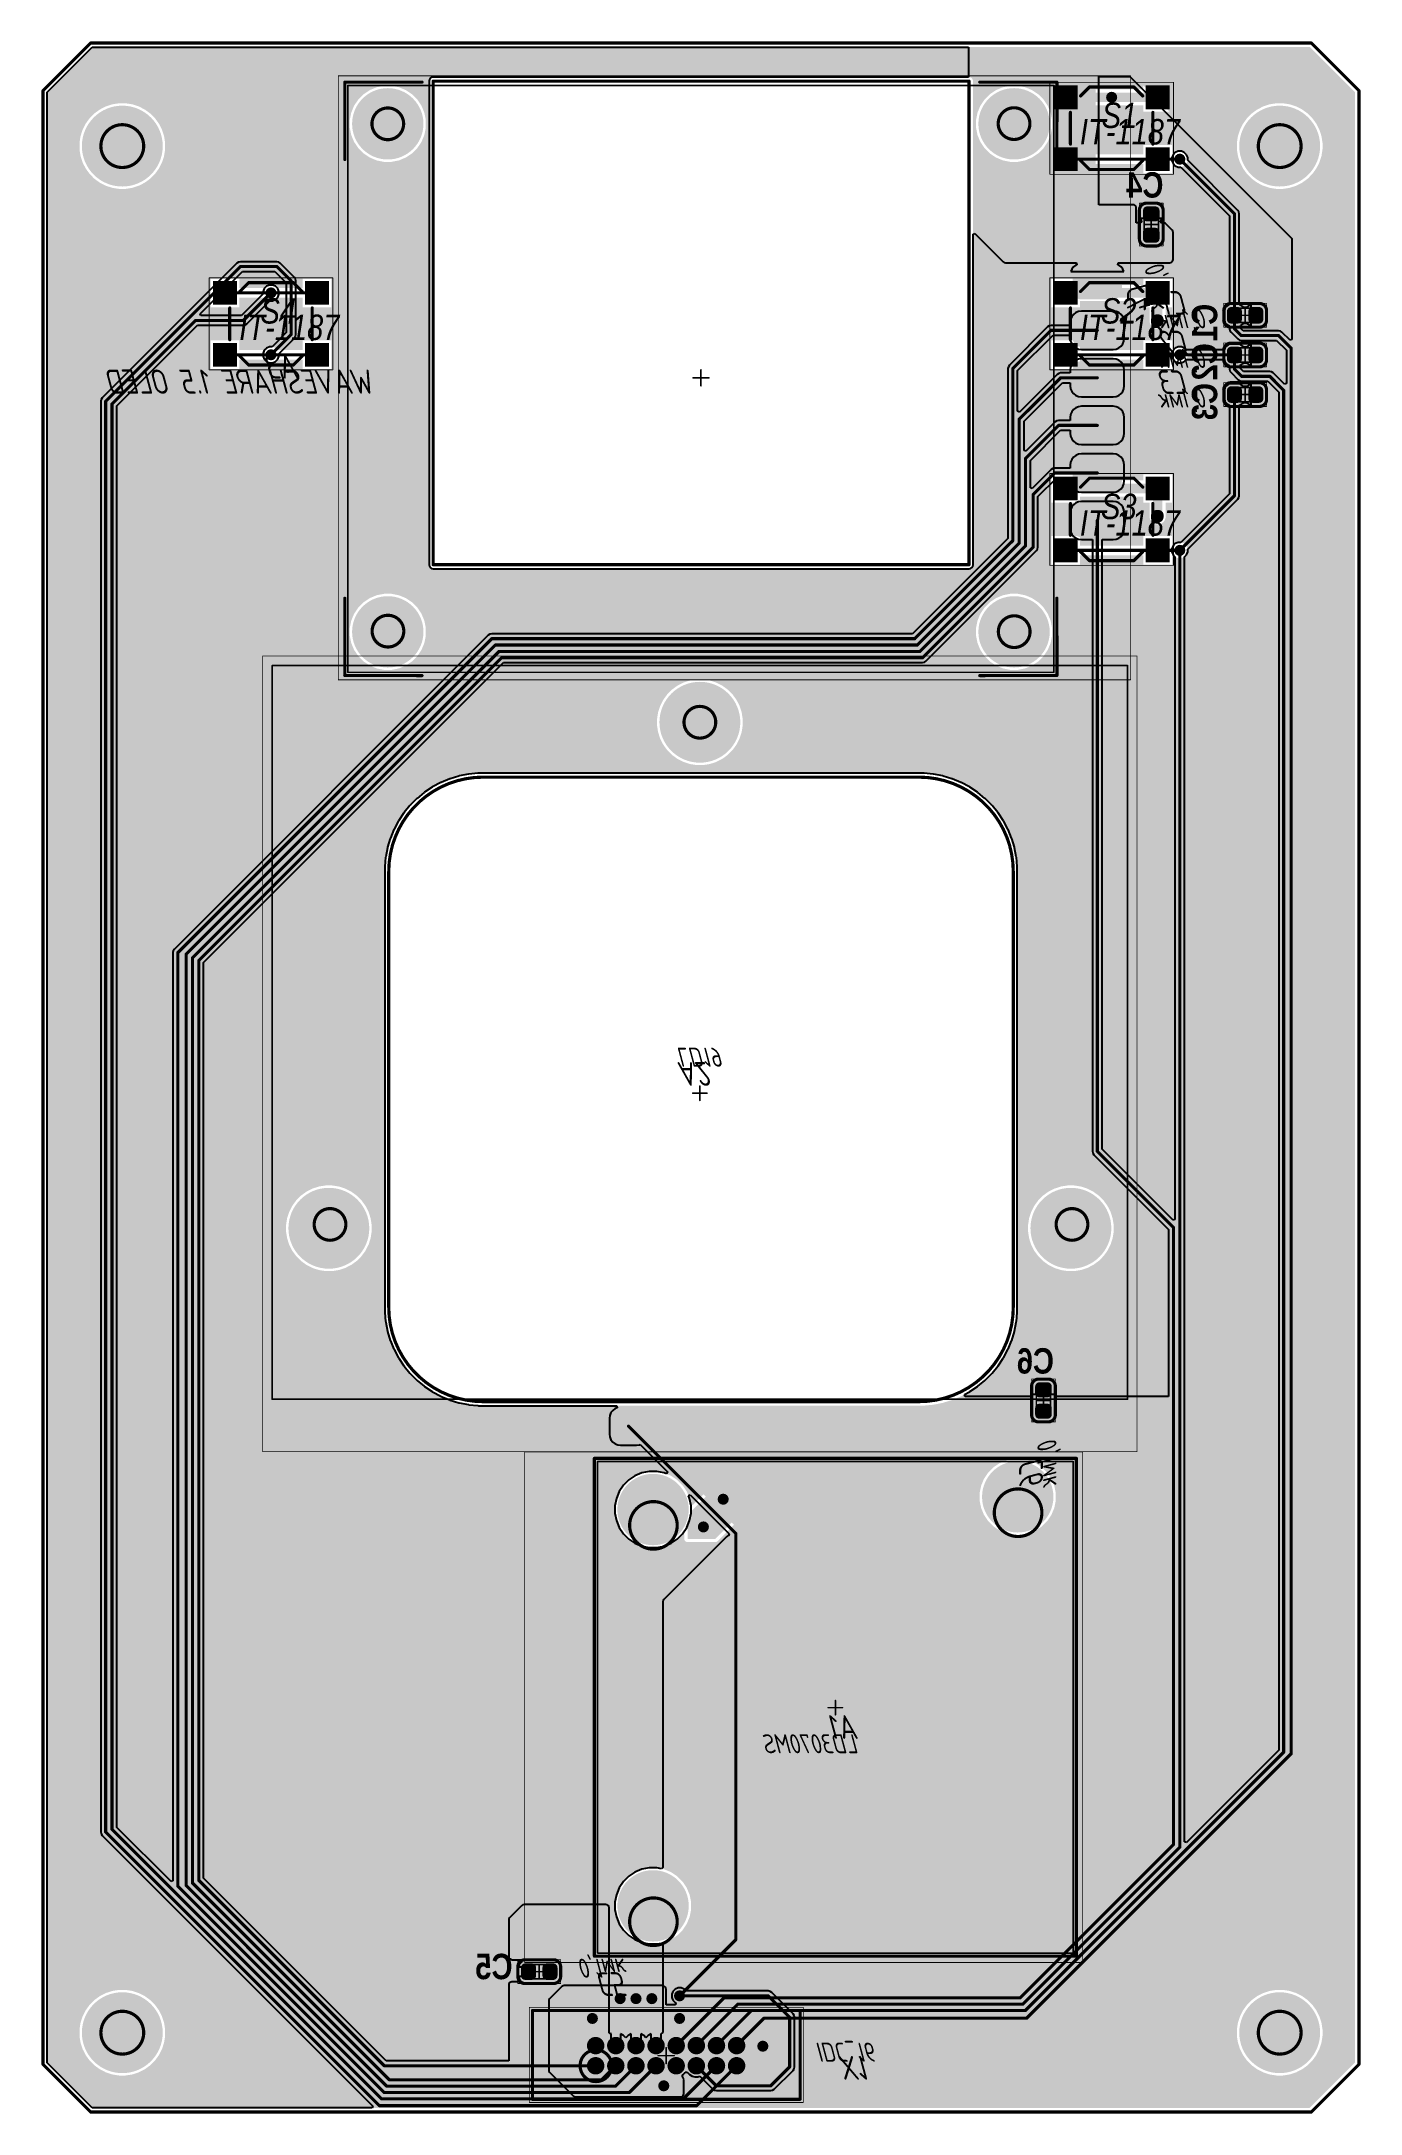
# Model space of a CAD drawing. Header units: inches. Extents: x 0 to 3.28, y 0 to 5.15.
import ezdxf

# ---------------------------------------------------------------- set-up
doc = ezdxf.new("R2010")
doc.units = ezdxf.units.IN
doc.header["$MEASUREMENT"] = 0
for name, color, linetype in [('Bottom Component Outline', 56, 'Continuous'), ('Bottom Courtyard', 56, 'Continuous'), ('Bottom Designator', 56, 'Continuous'), ('Bottom Layer', 5, 'Continuous'), ('Bottom Overlay', 54, 'Continuous'), ('Bottom Paste', 16, 'Continuous'), ('Bottom Solder', 6, 'Continuous'), ('Bottom Value', 56, 'Continuous'), ('Mechanical 1', 6, 'Continuous'), ('Multi-Layer', 9, 'Continuous'), ('Pad Holes', 156, 'Continuous'), ('Top Courtyard', 56, 'Continuous'), ('Top Designator', 56, 'Continuous'), ('Top Layer', 1, 'Continuous'), ('Top Overlay', 2, 'Continuous'), ('Top Paste', 8, 'Continuous'), ('Top Solder', 216, 'Continuous'), ('Top Value', 56, 'Continuous'), ('Via Holes', 16, 'Continuous')]:
    doc.layers.add(name, color=color, linetype=linetype)
doc.styles.add('Arial Narrow_Bold', font='', dxfattribs={"height": 0.2})
doc.styles.add('Arial Narrow_Italic', font='', dxfattribs={"height": 0.2})
doc.styles.add('GOST Type AU_Italic', font='', dxfattribs={"height": 0.2})
doc.styles.get('Arial Narrow_Bold').set_extended_font_data('Arial Narrow', bold=True)
doc.styles.get('Arial Narrow_Italic').set_extended_font_data('Arial Narrow', italic=True)
doc.styles.get('GOST Type AU_Italic').set_extended_font_data('GOST Type AU', italic=True)

msp = doc.modelspace()

# ---------------------------------------------------------------- texts
at = {"layer": 'Bottom Overlay', "style": 'Arial Narrow_Bold', "text_generation_flag": 2}
for s, p in [('C4', (2.786, 4.7579)), ('C6', (2.5141, 1.8376)), ('C5', (1.1697, 0.3337))]:
    msp.add_text(s, height=0.06299, dxfattribs=at).set_placement(p)
for s, p in [('C1', (2.9197, 4.494)), ('C2', (2.9197, 4.3962)), ('C3', (2.9197, 4.2973))]:
    msp.add_text(s, height=0.06299, rotation=90, dxfattribs=at).set_placement(p)

# ---------------------------------------------------------------- blocks, each defined once
blk = doc.blocks.new('C0603_B_1')
at = {"layer": 'Bottom Layer'}
h = blk.add_hatch(color=5, dxfattribs=at)
edge = h.paths.add_edge_path()
edge.add_arc((-0.0182, 0.0103), 0.00837, 0, 90)
edge.add_line((-0.0182, 0.0187), (-0.0349, 0.0187))
edge.add_arc((-0.0349, 0.0103), 0.00837, 90, 180)
edge.add_line((-0.0433, 0.0103), (-0.0433, -0.0103))
edge.add_arc((-0.0349, -0.0103), 0.00837, 180, 270)
edge.add_line((-0.0349, -0.0187), (-0.0182, -0.0187))
edge.add_arc((-0.0182, -0.0103), 0.00837, 270, 360)
edge.add_line((-0.0098, -0.0103), (-0.0098, 0.0103))
h = blk.add_hatch(color=5, dxfattribs=at)
edge = h.paths.add_edge_path()
edge.add_arc((0.0349, 0.0103), 0.00837, 0, 90)
edge.add_line((0.0349, 0.0187), (0.0182, 0.0187))
edge.add_arc((0.0182, 0.0103), 0.00837, 90, 180)
edge.add_line((0.0098, 0.0103), (0.0098, -0.0103))
edge.add_arc((0.0182, -0.0103), 0.00837, 180, 270)
edge.add_line((0.0182, -0.0187), (0.0349, -0.0187))
edge.add_arc((0.0349, -0.0103), 0.00837, 270, 360)
edge.add_line((0.0433, -0.0103), (0.0433, 0.0103))
at = {"layer": 'Bottom Paste'}
h = blk.add_hatch(color=16, dxfattribs=at)
edge = h.paths.add_edge_path()
edge.add_arc((-0.0182, 0.0103), 0.00837, 0, 90)
edge.add_line((-0.0182, 0.0187), (-0.0349, 0.0187))
edge.add_arc((-0.0349, 0.0103), 0.00837, 90, 180)
edge.add_line((-0.0433, 0.0103), (-0.0433, -0.0103))
edge.add_arc((-0.0349, -0.0103), 0.00837, 180, 270)
edge.add_line((-0.0349, -0.0187), (-0.0182, -0.0187))
edge.add_arc((-0.0182, -0.0103), 0.00837, 270, 360)
edge.add_line((-0.0098, -0.0103), (-0.0098, 0.0103))
h = blk.add_hatch(color=16, dxfattribs=at)
edge = h.paths.add_edge_path()
edge.add_arc((0.0349, 0.0103), 0.00837, 0, 90)
edge.add_line((0.0349, 0.0187), (0.0182, 0.0187))
edge.add_arc((0.0182, 0.0103), 0.00837, 90, 180)
edge.add_line((0.0098, 0.0103), (0.0098, -0.0103))
edge.add_arc((0.0182, -0.0103), 0.00837, 180, 270)
edge.add_line((0.0182, -0.0187), (0.0349, -0.0187))
edge.add_arc((0.0349, -0.0103), 0.00837, 270, 360)
edge.add_line((0.0433, -0.0103), (0.0433, 0.0103))
at = {"layer": 'Bottom Solder'}
h = blk.add_hatch(color=6, dxfattribs=at)
edge = h.paths.add_edge_path()
edge.add_arc((-0.0182, 0.0103), 0.0103, 0, 90)
edge.add_line((-0.0182, 0.0207), (-0.0349, 0.0207))
edge.add_arc((-0.0349, 0.0103), 0.0103, 90, 180)
edge.add_line((-0.0453, 0.0103), (-0.0453, -0.0103))
edge.add_arc((-0.0349, -0.0103), 0.0103, 180, 270)
edge.add_line((-0.0349, -0.0207), (-0.0182, -0.0207))
edge.add_arc((-0.0182, -0.0103), 0.0103, 270, 360)
edge.add_line((-0.0079, -0.0103), (-0.0079, 0.0103))
h = blk.add_hatch(color=6, dxfattribs=at)
edge = h.paths.add_edge_path()
edge.add_arc((0.0349, 0.0103), 0.0103, 0, 90)
edge.add_line((0.0349, 0.0207), (0.0182, 0.0207))
edge.add_arc((0.0182, 0.0103), 0.0103, 90, 180)
edge.add_line((0.0079, 0.0103), (0.0079, -0.0103))
edge.add_arc((0.0182, -0.0103), 0.0103, 180, 270)
edge.add_line((0.0182, -0.0207), (0.0349, -0.0207))
edge.add_arc((0.0349, -0.0103), 0.0103, 270, 360)
edge.add_line((0.0453, -0.0103), (0.0453, 0.0103))
at = {"layer": 'Bottom Component Outline', "const_width": 0.00394}
for points in [[(-0.0335, -0.0177), (-0.0335, 0.0177)], [(-0.0335, 0.0177), (0.0335, 0.0177)], [(0.0335, -0.0177), (0.0335, 0.0177)], [(-0.0335, -0.0177), (0.0335, -0.0177)]]:
    blk.add_lwpolyline(points, dxfattribs=at)
at = {"layer": 'Bottom Component Outline', "const_width": 0.00197}
for points in [[(-0.0344, 0.0177, 1), (-0.0325, 0.0177, 1)], [(-0.0344, 0.0177, 1), (-0.0325, 0.0177, 1)], [(0.0325, 0.0177, 1), (0.0344, 0.0177, 1)], [(0.0325, 0.0177, 1), (0.0344, 0.0177, 1)], [(-0.0344, -0.0177, 1), (-0.0325, -0.0177, 1)], [(-0.0344, -0.0177, 1), (-0.0325, -0.0177, 1)], [(0.0325, -0.0177, 1), (0.0344, -0.0177, 1)], [(0.0325, -0.0177, 1), (0.0344, -0.0177, 1)]]:
    blk.add_lwpolyline(points, format="xyb", close=True, dxfattribs=at)
at = {"layer": 'Bottom Courtyard'}
for points, const_width in [([(-0.0532, 0.0295), (0.0531, 0.0295)], 0.00197), ([(-0.0532, -0.0295), (-0.0532, 0.0295)], 0.00197), ([(-0.0177, 0), (0.0177, 0)], 0.00394), ([(0, -0.0177), (0, 0.0177)], 0.00394), ([(0.0531, -0.0295), (0.0531, 0.0295)], 0.00197), ([(-0.0532, -0.0295), (0.0531, -0.0295)], 0.00197)]:
    blk.add_lwpolyline(points, dxfattribs=dict(at, const_width=const_width))
for points, const_width in [([(-0.0536, 0.0295, 1), (-0.0527, 0.0295, 1)], 0.000984), ([(-0.0536, 0.0295, 1), (-0.0527, 0.0295, 1)], 0.000984), ([(-0.0187, 0, 1), (-0.0167, 0, 1)], 0.00197), ([(-0.001, 0.0177, 1), (0.001, 0.0177, 1)], 0.00197), ([(0.0167, 0, 1), (0.0187, 0, 1)], 0.00197), ([(0.0527, 0.0295, 1), (0.0536, 0.0295, 1)], 0.000984), ([(0.0527, 0.0295, 1), (0.0536, 0.0295, 1)], 0.000984), ([(-0.0536, -0.0295, 1), (-0.0527, -0.0295, 1)], 0.000984), ([(-0.0536, -0.0295, 1), (-0.0527, -0.0295, 1)], 0.000984), ([(-0.001, -0.0177, 1), (0.001, -0.0177, 1)], 0.00197), ([(0.0527, -0.0295, 1), (0.0536, -0.0295, 1)], 0.000984), ([(0.0527, -0.0295, 1), (0.0536, -0.0295, 1)], 0.000984)]:
    blk.add_lwpolyline(points, format="xyb", close=True, dxfattribs=dict(at, const_width=const_width))
at = {"layer": 'Bottom Overlay', "const_width": 0.00787}
for points in [[(-0.0532, 0.0118, -0.414214), (-0.0354, 0.0295)], [(0.0354, 0.0295, -0.414214), (0.0531, 0.0118)], [(-0.0354, -0.0295, -0.414214), (-0.0532, -0.0118)], [(0.0531, -0.0118, -0.414214), (0.0354, -0.0295)]]:
    blk.add_lwpolyline(points, format="xyb", dxfattribs=at)
for points in [[(-0.0532, -0.0118), (-0.0532, 0.0118)], [(-0.0354, 0.0295), (0.0354, 0.0295)], [(0.0531, -0.0118), (0.0531, 0.0118)], [(-0.0354, -0.0295), (0.0354, -0.0295)]]:
    blk.add_lwpolyline(points, dxfattribs=at)
at = {"layer": 'Bottom Overlay', "const_width": 0.00394}
for points in [[(-0.0551, 0.0118, 1), (-0.0512, 0.0118, 1)], [(-0.0551, 0.0118, 1), (-0.0512, 0.0118, 1)], [(-0.0374, 0.0295, 1), (-0.0335, 0.0295, 1)], [(-0.0374, 0.0295, 1), (-0.0335, 0.0295, 1)], [(0.0335, 0.0295, 1), (0.0374, 0.0295, 1)], [(0.0335, 0.0295, 1), (0.0374, 0.0295, 1)], [(0.0512, 0.0118, 1), (0.0551, 0.0118, 1)], [(0.0512, 0.0118, 1), (0.0551, 0.0118, 1)], [(-0.0551, -0.0118, 1), (-0.0512, -0.0118, 1)], [(-0.0551, -0.0118, 1), (-0.0512, -0.0118, 1)], [(-0.0374, -0.0295, 1), (-0.0335, -0.0295, 1)], [(-0.0374, -0.0295, 1), (-0.0335, -0.0295, 1)], [(0.0335, -0.0295, 1), (0.0374, -0.0295, 1)], [(0.0335, -0.0295, 1), (0.0374, -0.0295, 1)], [(0.0512, -0.0118, 1), (0.0551, -0.0118, 1)], [(0.0512, -0.0118, 1), (0.0551, -0.0118, 1)]]:
    blk.add_lwpolyline(points, format="xyb", close=True, dxfattribs=at)
at = {"layer": 'Bottom Designator', "style": 'GOST Type AU_Italic', "text_generation_flag": 2}
blk.add_text('C5', height=0.05906, rotation=180, dxfattribs=at).set_placement((0.1373, -0.0012))
at = {"layer": 'Bottom Value', "style": 'GOST Type AU_Italic', "text_generation_flag": 2}
blk.add_text('0,1мк', height=0.04724, rotation=180, dxfattribs=at).set_placement((0.092, 0.0322))
blk = doc.blocks.new('C0603_B_2')
at = {"layer": 'Bottom Layer'}
h = blk.add_hatch(color=5, dxfattribs=at)
edge = h.paths.add_edge_path()
edge.add_arc((-0.0182, 0.0103), 0.00837, 0, 90)
edge.add_line((-0.0182, 0.0187), (-0.0349, 0.0187))
edge.add_arc((-0.0349, 0.0103), 0.00837, 90, 180)
edge.add_line((-0.0433, 0.0103), (-0.0433, -0.0103))
edge.add_arc((-0.0349, -0.0103), 0.00837, 180, 270)
edge.add_line((-0.0349, -0.0187), (-0.0182, -0.0187))
edge.add_arc((-0.0182, -0.0103), 0.00837, 270, 360)
edge.add_line((-0.0098, -0.0103), (-0.0098, 0.0103))
h = blk.add_hatch(color=5, dxfattribs=at)
edge = h.paths.add_edge_path()
edge.add_arc((0.0349, 0.0103), 0.00837, 0, 90)
edge.add_line((0.0349, 0.0187), (0.0182, 0.0187))
edge.add_arc((0.0182, 0.0103), 0.00837, 90, 180)
edge.add_line((0.0098, 0.0103), (0.0098, -0.0103))
edge.add_arc((0.0182, -0.0103), 0.00837, 180, 270)
edge.add_line((0.0182, -0.0187), (0.0349, -0.0187))
edge.add_arc((0.0349, -0.0103), 0.00837, 270, 360)
edge.add_line((0.0433, -0.0103), (0.0433, 0.0103))
at = {"layer": 'Bottom Paste'}
h = blk.add_hatch(color=16, dxfattribs=at)
edge = h.paths.add_edge_path()
edge.add_arc((-0.0182, 0.0103), 0.00837, 0, 90)
edge.add_line((-0.0182, 0.0187), (-0.0349, 0.0187))
edge.add_arc((-0.0349, 0.0103), 0.00837, 90, 180)
edge.add_line((-0.0433, 0.0103), (-0.0433, -0.0103))
edge.add_arc((-0.0349, -0.0103), 0.00837, 180, 270)
edge.add_line((-0.0349, -0.0187), (-0.0182, -0.0187))
edge.add_arc((-0.0182, -0.0103), 0.00837, 270, 360)
edge.add_line((-0.0098, -0.0103), (-0.0098, 0.0103))
h = blk.add_hatch(color=16, dxfattribs=at)
edge = h.paths.add_edge_path()
edge.add_arc((0.0349, 0.0103), 0.00837, 0, 90)
edge.add_line((0.0349, 0.0187), (0.0182, 0.0187))
edge.add_arc((0.0182, 0.0103), 0.00837, 90, 180)
edge.add_line((0.0098, 0.0103), (0.0098, -0.0103))
edge.add_arc((0.0182, -0.0103), 0.00837, 180, 270)
edge.add_line((0.0182, -0.0187), (0.0349, -0.0187))
edge.add_arc((0.0349, -0.0103), 0.00837, 270, 360)
edge.add_line((0.0433, -0.0103), (0.0433, 0.0103))
at = {"layer": 'Bottom Solder'}
h = blk.add_hatch(color=6, dxfattribs=at)
edge = h.paths.add_edge_path()
edge.add_arc((-0.0182, 0.0103), 0.0103, 0, 90)
edge.add_line((-0.0182, 0.0207), (-0.0349, 0.0207))
edge.add_arc((-0.0349, 0.0103), 0.0103, 90, 180)
edge.add_line((-0.0453, 0.0103), (-0.0453, -0.0103))
edge.add_arc((-0.0349, -0.0103), 0.0103, 180, 270)
edge.add_line((-0.0349, -0.0207), (-0.0182, -0.0207))
edge.add_arc((-0.0182, -0.0103), 0.0103, 270, 360)
edge.add_line((-0.0079, -0.0103), (-0.0079, 0.0103))
h = blk.add_hatch(color=6, dxfattribs=at)
edge = h.paths.add_edge_path()
edge.add_arc((0.0349, 0.0103), 0.0103, 0, 90)
edge.add_line((0.0349, 0.0207), (0.0182, 0.0207))
edge.add_arc((0.0182, 0.0103), 0.0103, 90, 180)
edge.add_line((0.0079, 0.0103), (0.0079, -0.0103))
edge.add_arc((0.0182, -0.0103), 0.0103, 180, 270)
edge.add_line((0.0182, -0.0207), (0.0349, -0.0207))
edge.add_arc((0.0349, -0.0103), 0.0103, 270, 360)
edge.add_line((0.0453, -0.0103), (0.0453, 0.0103))
at = {"layer": 'Bottom Component Outline', "const_width": 0.00394}
for points in [[(-0.0335, -0.0177), (-0.0335, 0.0177)], [(0.0335, 0.0177), (-0.0335, 0.0177)], [(0.0335, -0.0177), (0.0335, 0.0177)], [(0.0335, -0.0177), (-0.0335, -0.0177)]]:
    blk.add_lwpolyline(points, dxfattribs=at)
at = {"layer": 'Bottom Component Outline', "const_width": 0.00197}
for points in [[(-0.0344, 0.0177, 1), (-0.0325, 0.0177, 1)], [(-0.0344, 0.0177, 1), (-0.0325, 0.0177, 1)], [(0.0325, 0.0177, 1), (0.0344, 0.0177, 1)], [(0.0325, 0.0177, 1), (0.0344, 0.0177, 1)], [(-0.0344, -0.0177, 1), (-0.0325, -0.0177, 1)], [(-0.0344, -0.0177, 1), (-0.0325, -0.0177, 1)], [(0.0325, -0.0177, 1), (0.0344, -0.0177, 1)], [(0.0325, -0.0177, 1), (0.0344, -0.0177, 1)]]:
    blk.add_lwpolyline(points, format="xyb", close=True, dxfattribs=at)
at = {"layer": 'Bottom Courtyard'}
for points, const_width in [([(0.0531, 0.0295), (-0.0532, 0.0295)], 0.00197), ([(-0.0532, -0.0295), (-0.0532, 0.0295)], 0.00197), ([(0.0177, 0), (-0.0177, 0)], 0.00394), ([(0, -0.0177), (0, 0.0177)], 0.00394), ([(0.0531, -0.0295), (0.0531, 0.0295)], 0.00197), ([(0.0531, -0.0295), (-0.0532, -0.0295)], 0.00197)]:
    blk.add_lwpolyline(points, dxfattribs=dict(at, const_width=const_width))
for points, const_width in [([(-0.0536, 0.0295, 1), (-0.0527, 0.0295, 1)], 0.000984), ([(-0.0536, 0.0295, 1), (-0.0527, 0.0295, 1)], 0.000984), ([(-0.0187, 0, 1), (-0.0167, 0, 1)], 0.00197), ([(-0.001, 0.0177, 1), (0.001, 0.0177, 1)], 0.00197), ([(0.0167, 0, 1), (0.0187, 0, 1)], 0.00197), ([(0.0527, 0.0295, 1), (0.0536, 0.0295, 1)], 0.000984), ([(0.0527, 0.0295, 1), (0.0536, 0.0295, 1)], 0.000984), ([(-0.0536, -0.0295, 1), (-0.0527, -0.0295, 1)], 0.000984), ([(-0.0536, -0.0295, 1), (-0.0527, -0.0295, 1)], 0.000984), ([(-0.001, -0.0177, 1), (0.001, -0.0177, 1)], 0.00197), ([(0.0527, -0.0295, 1), (0.0536, -0.0295, 1)], 0.000984), ([(0.0527, -0.0295, 1), (0.0536, -0.0295, 1)], 0.000984)]:
    blk.add_lwpolyline(points, format="xyb", close=True, dxfattribs=dict(at, const_width=const_width))
at = {"layer": 'Bottom Overlay', "const_width": 0.00787}
for points in [[(-0.0532, 0.0118, -0.414214), (-0.0354, 0.0295)], [(0.0354, 0.0295, -0.414214), (0.0531, 0.0118)], [(-0.0354, -0.0295, -0.414214), (-0.0532, -0.0118)], [(0.0531, -0.0118, -0.414214), (0.0354, -0.0295)]]:
    blk.add_lwpolyline(points, format="xyb", dxfattribs=at)
for points in [[(-0.0532, -0.0118), (-0.0532, 0.0118)], [(0.0354, 0.0295), (-0.0354, 0.0295)], [(0.0531, -0.0118), (0.0531, 0.0118)], [(0.0354, -0.0295), (-0.0354, -0.0295)]]:
    blk.add_lwpolyline(points, dxfattribs=at)
at = {"layer": 'Bottom Overlay', "const_width": 0.00394}
for points in [[(-0.0551, 0.0118, 1), (-0.0512, 0.0118, 1)], [(-0.0551, 0.0118, 1), (-0.0512, 0.0118, 1)], [(-0.0374, 0.0295, 1), (-0.0335, 0.0295, 1)], [(-0.0374, 0.0295, 1), (-0.0335, 0.0295, 1)], [(0.0335, 0.0295, 1), (0.0374, 0.0295, 1)], [(0.0335, 0.0295, 1), (0.0374, 0.0295, 1)], [(0.0512, 0.0118, 1), (0.0551, 0.0118, 1)], [(0.0512, 0.0118, 1), (0.0551, 0.0118, 1)], [(-0.0551, -0.0118, 1), (-0.0512, -0.0118, 1)], [(-0.0551, -0.0118, 1), (-0.0512, -0.0118, 1)], [(-0.0374, -0.0295, 1), (-0.0335, -0.0295, 1)], [(-0.0374, -0.0295, 1), (-0.0335, -0.0295, 1)], [(0.0335, -0.0295, 1), (0.0374, -0.0295, 1)], [(0.0335, -0.0295, 1), (0.0374, -0.0295, 1)], [(0.0512, -0.0118, 1), (0.0551, -0.0118, 1)], [(0.0512, -0.0118, 1), (0.0551, -0.0118, 1)]]:
    blk.add_lwpolyline(points, format="xyb", close=True, dxfattribs=at)
at = {"layer": 'Bottom Designator', "style": 'GOST Type AU_Italic', "text_generation_flag": 2}
blk.add_text('C6', height=0.05906, rotation=-180, dxfattribs=at).set_placement((0.1386, -0.0012))
at = {"layer": 'Bottom Value', "style": 'GOST Type AU_Italic', "text_generation_flag": 2}
blk.add_text('0,1мк', height=0.04724, rotation=-180, dxfattribs=at).set_placement((0.092, 0.0322))
blk = doc.blocks.new('C0603_B_3')
at = {"layer": 'Bottom Layer'}
h = blk.add_hatch(color=5, dxfattribs=at)
edge = h.paths.add_edge_path()
edge.add_arc((-0.0182, 0.0103), 0.00837, 0, 90)
edge.add_line((-0.0182, 0.0187), (-0.0349, 0.0187))
edge.add_arc((-0.0349, 0.0103), 0.00837, 90, 180)
edge.add_line((-0.0433, 0.0103), (-0.0433, -0.0103))
edge.add_arc((-0.0349, -0.0103), 0.00837, 180, 270)
edge.add_line((-0.0349, -0.0187), (-0.0182, -0.0187))
edge.add_arc((-0.0182, -0.0103), 0.00837, 270, 360)
edge.add_line((-0.0098, -0.0103), (-0.0098, 0.0103))
h = blk.add_hatch(color=5, dxfattribs=at)
edge = h.paths.add_edge_path()
edge.add_arc((0.0349, 0.0103), 0.00837, 0, 90)
edge.add_line((0.0349, 0.0187), (0.0182, 0.0187))
edge.add_arc((0.0182, 0.0103), 0.00837, 90, 180)
edge.add_line((0.0098, 0.0103), (0.0098, -0.0103))
edge.add_arc((0.0182, -0.0103), 0.00837, 180, 270)
edge.add_line((0.0182, -0.0187), (0.0349, -0.0187))
edge.add_arc((0.0349, -0.0103), 0.00837, 270, 360)
edge.add_line((0.0433, -0.0103), (0.0433, 0.0103))
at = {"layer": 'Bottom Paste'}
h = blk.add_hatch(color=16, dxfattribs=at)
edge = h.paths.add_edge_path()
edge.add_arc((-0.0182, 0.0103), 0.00837, 0, 90)
edge.add_line((-0.0182, 0.0187), (-0.0349, 0.0187))
edge.add_arc((-0.0349, 0.0103), 0.00837, 90, 180)
edge.add_line((-0.0433, 0.0103), (-0.0433, -0.0103))
edge.add_arc((-0.0349, -0.0103), 0.00837, 180, 270)
edge.add_line((-0.0349, -0.0187), (-0.0182, -0.0187))
edge.add_arc((-0.0182, -0.0103), 0.00837, 270, 360)
edge.add_line((-0.0098, -0.0103), (-0.0098, 0.0103))
h = blk.add_hatch(color=16, dxfattribs=at)
edge = h.paths.add_edge_path()
edge.add_arc((0.0349, 0.0103), 0.00837, 0, 90)
edge.add_line((0.0349, 0.0187), (0.0182, 0.0187))
edge.add_arc((0.0182, 0.0103), 0.00837, 90, 180)
edge.add_line((0.0098, 0.0103), (0.0098, -0.0103))
edge.add_arc((0.0182, -0.0103), 0.00837, 180, 270)
edge.add_line((0.0182, -0.0187), (0.0349, -0.0187))
edge.add_arc((0.0349, -0.0103), 0.00837, 270, 360)
edge.add_line((0.0433, -0.0103), (0.0433, 0.0103))
at = {"layer": 'Bottom Solder'}
h = blk.add_hatch(color=6, dxfattribs=at)
edge = h.paths.add_edge_path()
edge.add_arc((-0.0182, 0.0103), 0.0103, 0, 90)
edge.add_line((-0.0182, 0.0207), (-0.0349, 0.0207))
edge.add_arc((-0.0349, 0.0103), 0.0103, 90, 180)
edge.add_line((-0.0453, 0.0103), (-0.0453, -0.0103))
edge.add_arc((-0.0349, -0.0103), 0.0103, 180, 270)
edge.add_line((-0.0349, -0.0207), (-0.0182, -0.0207))
edge.add_arc((-0.0182, -0.0103), 0.0103, 270, 360)
edge.add_line((-0.0079, -0.0103), (-0.0079, 0.0103))
h = blk.add_hatch(color=6, dxfattribs=at)
edge = h.paths.add_edge_path()
edge.add_arc((0.0349, 0.0103), 0.0103, 0, 90)
edge.add_line((0.0349, 0.0207), (0.0182, 0.0207))
edge.add_arc((0.0182, 0.0103), 0.0103, 90, 180)
edge.add_line((0.0079, 0.0103), (0.0079, -0.0103))
edge.add_arc((0.0182, -0.0103), 0.0103, 180, 270)
edge.add_line((0.0182, -0.0207), (0.0349, -0.0207))
edge.add_arc((0.0349, -0.0103), 0.0103, 270, 360)
edge.add_line((0.0453, -0.0103), (0.0453, 0.0103))
at = {"layer": 'Bottom Component Outline', "const_width": 0.00394}
for points in [[(-0.0335, -0.0177), (-0.0335, 0.0177)], [(0.0335, 0.0177), (-0.0335, 0.0177)], [(0.0335, -0.0177), (0.0335, 0.0177)], [(0.0335, -0.0177), (-0.0335, -0.0177)]]:
    blk.add_lwpolyline(points, dxfattribs=at)
at = {"layer": 'Bottom Component Outline', "const_width": 0.00197}
for points in [[(-0.0344, 0.0177, 1), (-0.0325, 0.0177, 1)], [(-0.0344, 0.0177, 1), (-0.0325, 0.0177, 1)], [(0.0325, 0.0177, 1), (0.0344, 0.0177, 1)], [(0.0325, 0.0177, 1), (0.0344, 0.0177, 1)], [(-0.0344, -0.0177, 1), (-0.0325, -0.0177, 1)], [(-0.0344, -0.0177, 1), (-0.0325, -0.0177, 1)], [(0.0325, -0.0177, 1), (0.0344, -0.0177, 1)], [(0.0325, -0.0177, 1), (0.0344, -0.0177, 1)]]:
    blk.add_lwpolyline(points, format="xyb", close=True, dxfattribs=at)
at = {"layer": 'Bottom Courtyard'}
for points, const_width in [([(0.0531, 0.0295), (-0.0532, 0.0295)], 0.00197), ([(-0.0532, -0.0295), (-0.0532, 0.0295)], 0.00197), ([(0.0177, 0), (-0.0177, 0)], 0.00394), ([(0, -0.0177), (0, 0.0177)], 0.00394), ([(0.0531, -0.0295), (0.0531, 0.0295)], 0.00197), ([(0.0531, -0.0295), (-0.0532, -0.0295)], 0.00197)]:
    blk.add_lwpolyline(points, dxfattribs=dict(at, const_width=const_width))
for points, const_width in [([(-0.0536, 0.0295, 1), (-0.0527, 0.0295, 1)], 0.000984), ([(-0.0536, 0.0295, 1), (-0.0527, 0.0295, 1)], 0.000984), ([(-0.0187, 0, 1), (-0.0167, 0, 1)], 0.00197), ([(-0.001, 0.0177, 1), (0.001, 0.0177, 1)], 0.00197), ([(0.0167, 0, 1), (0.0187, 0, 1)], 0.00197), ([(0.0527, 0.0295, 1), (0.0536, 0.0295, 1)], 0.000984), ([(0.0527, 0.0295, 1), (0.0536, 0.0295, 1)], 0.000984), ([(-0.0536, -0.0295, 1), (-0.0527, -0.0295, 1)], 0.000984), ([(-0.0536, -0.0295, 1), (-0.0527, -0.0295, 1)], 0.000984), ([(-0.001, -0.0177, 1), (0.001, -0.0177, 1)], 0.00197), ([(0.0527, -0.0295, 1), (0.0536, -0.0295, 1)], 0.000984), ([(0.0527, -0.0295, 1), (0.0536, -0.0295, 1)], 0.000984)]:
    blk.add_lwpolyline(points, format="xyb", close=True, dxfattribs=dict(at, const_width=const_width))
at = {"layer": 'Bottom Overlay', "const_width": 0.00787}
for points in [[(-0.0532, 0.0118, -0.414214), (-0.0354, 0.0295)], [(0.0354, 0.0295, -0.414214), (0.0531, 0.0118)], [(-0.0354, -0.0295, -0.414214), (-0.0532, -0.0118)], [(0.0531, -0.0118, -0.414214), (0.0354, -0.0295)]]:
    blk.add_lwpolyline(points, format="xyb", dxfattribs=at)
for points in [[(-0.0532, -0.0118), (-0.0532, 0.0118)], [(0.0354, 0.0295), (-0.0354, 0.0295)], [(0.0531, -0.0118), (0.0531, 0.0118)], [(0.0354, -0.0295), (-0.0354, -0.0295)]]:
    blk.add_lwpolyline(points, dxfattribs=at)
at = {"layer": 'Bottom Overlay', "const_width": 0.00394}
for points in [[(-0.0551, 0.0118, 1), (-0.0512, 0.0118, 1)], [(-0.0551, 0.0118, 1), (-0.0512, 0.0118, 1)], [(-0.0374, 0.0295, 1), (-0.0335, 0.0295, 1)], [(-0.0374, 0.0295, 1), (-0.0335, 0.0295, 1)], [(0.0335, 0.0295, 1), (0.0374, 0.0295, 1)], [(0.0335, 0.0295, 1), (0.0374, 0.0295, 1)], [(0.0512, 0.0118, 1), (0.0551, 0.0118, 1)], [(0.0512, 0.0118, 1), (0.0551, 0.0118, 1)], [(-0.0551, -0.0118, 1), (-0.0512, -0.0118, 1)], [(-0.0551, -0.0118, 1), (-0.0512, -0.0118, 1)], [(-0.0374, -0.0295, 1), (-0.0335, -0.0295, 1)], [(-0.0374, -0.0295, 1), (-0.0335, -0.0295, 1)], [(0.0335, -0.0295, 1), (0.0374, -0.0295, 1)], [(0.0335, -0.0295, 1), (0.0374, -0.0295, 1)], [(0.0512, -0.0118, 1), (0.0551, -0.0118, 1)], [(0.0512, -0.0118, 1), (0.0551, -0.0118, 1)]]:
    blk.add_lwpolyline(points, format="xyb", close=True, dxfattribs=at)
at = {"layer": 'Bottom Designator', "style": 'GOST Type AU_Italic', "text_generation_flag": 2}
blk.add_text('C4', height=0.05906, rotation=-180, dxfattribs=at).set_placement((0.1405, -0.0012))
at = {"layer": 'Bottom Value', "style": 'GOST Type AU_Italic', "text_generation_flag": 2}
blk.add_text('0,1мк', height=0.04724, rotation=-180, dxfattribs=at).set_placement((0.092, 0.0322))
blk = doc.blocks.new('IDC1_27_16_B_4')
at = {"layer": 'Bottom Layer'}
h = blk.add_hatch(color=5, dxfattribs=at)
edge = h.paths.add_edge_path()
edge.add_arc((-0.175, 0.025), 0.0197, 0, 360)
h = blk.add_hatch(color=5, dxfattribs=at)
edge = h.paths.add_edge_path()
edge.add_arc((-0.125, 0.025), 0.0197, 0, 360)
h = blk.add_hatch(color=5, dxfattribs=at)
edge = h.paths.add_edge_path()
edge.add_arc((-0.075, 0.025), 0.0197, 0, 360)
h = blk.add_hatch(color=5, dxfattribs=at)
edge = h.paths.add_edge_path()
edge.add_arc((-0.025, 0.025), 0.0197, 0, 360)
h = blk.add_hatch(color=5, dxfattribs=at)
edge = h.paths.add_edge_path()
edge.add_arc((0.025, 0.025), 0.0197, 0, 360)
h = blk.add_hatch(color=5, dxfattribs=at)
edge = h.paths.add_edge_path()
edge.add_arc((0.075, 0.025), 0.0197, 0, 360)
h = blk.add_hatch(color=5, dxfattribs=at)
edge = h.paths.add_edge_path()
edge.add_arc((0.125, 0.025), 0.0197, 0, 360)
h = blk.add_hatch(color=5, dxfattribs=at)
edge = h.paths.add_edge_path()
edge.add_arc((0.175, 0.025), 0.0197, 0, 360)
h = blk.add_hatch(color=5, dxfattribs=at)
edge = h.paths.add_edge_path()
edge.add_arc((-0.175, -0.025), 0.0197, 0, 360)
h = blk.add_hatch(color=5, dxfattribs=at)
edge = h.paths.add_edge_path()
edge.add_arc((-0.125, -0.025), 0.0197, 0, 360)
h = blk.add_hatch(color=5, dxfattribs=at)
edge = h.paths.add_edge_path()
edge.add_arc((-0.075, -0.025), 0.0197, 0, 360)
h = blk.add_hatch(color=5, dxfattribs=at)
edge = h.paths.add_edge_path()
edge.add_arc((-0.025, -0.025), 0.0197, 0, 360)
h = blk.add_hatch(color=5, dxfattribs=at)
edge = h.paths.add_edge_path()
edge.add_arc((0.025, -0.025), 0.0197, 0, 360)
h = blk.add_hatch(color=5, dxfattribs=at)
edge = h.paths.add_edge_path()
edge.add_arc((0.075, -0.025), 0.0197, 0, 360)
h = blk.add_hatch(color=5, dxfattribs=at)
edge = h.paths.add_edge_path()
edge.add_arc((0.125, -0.025), 0.0197, 0, 360)
h = blk.add_hatch(color=5, dxfattribs=at)
edge = h.paths.add_edge_path()
edge.add_arc((0.175, -0.025), 0.0197, 0, 360)
at = {"layer": 'Bottom Solder'}
h = blk.add_hatch(color=6, dxfattribs=at)
edge = h.paths.add_edge_path()
edge.add_arc((-0.175, 0.025), 0.0217, 0, 360)
h = blk.add_hatch(color=6, dxfattribs=at)
edge = h.paths.add_edge_path()
edge.add_arc((-0.125, 0.025), 0.0217, 0, 360)
h = blk.add_hatch(color=6, dxfattribs=at)
edge = h.paths.add_edge_path()
edge.add_arc((-0.075, 0.025), 0.0217, 0, 360)
h = blk.add_hatch(color=6, dxfattribs=at)
edge = h.paths.add_edge_path()
edge.add_arc((-0.025, 0.025), 0.0217, 0, 360)
h = blk.add_hatch(color=6, dxfattribs=at)
edge = h.paths.add_edge_path()
edge.add_arc((0.025, 0.025), 0.0217, 0, 360)
h = blk.add_hatch(color=6, dxfattribs=at)
edge = h.paths.add_edge_path()
edge.add_arc((0.075, 0.025), 0.0217, 0, 360)
h = blk.add_hatch(color=6, dxfattribs=at)
edge = h.paths.add_edge_path()
edge.add_arc((0.125, 0.025), 0.0217, 0, 360)
h = blk.add_hatch(color=6, dxfattribs=at)
edge = h.paths.add_edge_path()
edge.add_arc((0.175, 0.025), 0.0217, 0, 360)
h = blk.add_hatch(color=6, dxfattribs=at)
edge = h.paths.add_edge_path()
edge.add_arc((-0.175, -0.025), 0.0217, 0, 360)
h = blk.add_hatch(color=6, dxfattribs=at)
edge = h.paths.add_edge_path()
edge.add_arc((-0.125, -0.025), 0.0217, 0, 360)
h = blk.add_hatch(color=6, dxfattribs=at)
edge = h.paths.add_edge_path()
edge.add_arc((-0.075, -0.025), 0.0217, 0, 360)
h = blk.add_hatch(color=6, dxfattribs=at)
edge = h.paths.add_edge_path()
edge.add_arc((-0.025, -0.025), 0.0217, 0, 360)
h = blk.add_hatch(color=6, dxfattribs=at)
edge = h.paths.add_edge_path()
edge.add_arc((0.025, -0.025), 0.0217, 0, 360)
h = blk.add_hatch(color=6, dxfattribs=at)
edge = h.paths.add_edge_path()
edge.add_arc((0.075, -0.025), 0.0217, 0, 360)
h = blk.add_hatch(color=6, dxfattribs=at)
edge = h.paths.add_edge_path()
edge.add_arc((0.125, -0.025), 0.0217, 0, 360)
h = blk.add_hatch(color=6, dxfattribs=at)
edge = h.paths.add_edge_path()
edge.add_arc((0.175, -0.025), 0.0217, 0, 360)
at = {"layer": 'Multi-Layer'}
h = blk.add_hatch(color=9, dxfattribs=at)
edge = h.paths.add_edge_path()
edge.add_arc((-0.175, 0.025), 0.0197, 0, 360)
h = blk.add_hatch(color=9, dxfattribs=at)
edge = h.paths.add_edge_path()
edge.add_arc((-0.125, 0.025), 0.0197, 0, 360)
h = blk.add_hatch(color=9, dxfattribs=at)
edge = h.paths.add_edge_path()
edge.add_arc((-0.075, 0.025), 0.0197, 0, 360)
h = blk.add_hatch(color=9, dxfattribs=at)
edge = h.paths.add_edge_path()
edge.add_arc((-0.025, 0.025), 0.0197, 0, 360)
h = blk.add_hatch(color=9, dxfattribs=at)
edge = h.paths.add_edge_path()
edge.add_arc((0.025, 0.025), 0.0197, 0, 360)
h = blk.add_hatch(color=9, dxfattribs=at)
edge = h.paths.add_edge_path()
edge.add_arc((0.075, 0.025), 0.0197, 0, 360)
h = blk.add_hatch(color=9, dxfattribs=at)
edge = h.paths.add_edge_path()
edge.add_arc((0.125, 0.025), 0.0197, 0, 360)
h = blk.add_hatch(color=9, dxfattribs=at)
edge = h.paths.add_edge_path()
edge.add_arc((0.175, 0.025), 0.0197, 0, 360)
h = blk.add_hatch(color=9, dxfattribs=at)
edge = h.paths.add_edge_path()
edge.add_arc((-0.175, -0.025), 0.0197, 0, 360)
h = blk.add_hatch(color=9, dxfattribs=at)
edge = h.paths.add_edge_path()
edge.add_arc((-0.125, -0.025), 0.0197, 0, 360)
h = blk.add_hatch(color=9, dxfattribs=at)
edge = h.paths.add_edge_path()
edge.add_arc((-0.075, -0.025), 0.0197, 0, 360)
h = blk.add_hatch(color=9, dxfattribs=at)
edge = h.paths.add_edge_path()
edge.add_arc((-0.025, -0.025), 0.0197, 0, 360)
h = blk.add_hatch(color=9, dxfattribs=at)
edge = h.paths.add_edge_path()
edge.add_arc((0.025, -0.025), 0.0197, 0, 360)
h = blk.add_hatch(color=9, dxfattribs=at)
edge = h.paths.add_edge_path()
edge.add_arc((0.075, -0.025), 0.0197, 0, 360)
h = blk.add_hatch(color=9, dxfattribs=at)
edge = h.paths.add_edge_path()
edge.add_arc((0.125, -0.025), 0.0197, 0, 360)
h = blk.add_hatch(color=9, dxfattribs=at)
edge = h.paths.add_edge_path()
edge.add_arc((0.175, -0.025), 0.0197, 0, 360)
at = {"layer": 'Pad Holes'}
h = blk.add_hatch(color=7, dxfattribs=at)
edge = h.paths.add_edge_path()
edge.add_arc((-0.175, 0.025), 0.0128, 0, 360)
h = blk.add_hatch(color=7, dxfattribs=at)
edge = h.paths.add_edge_path()
edge.add_arc((-0.125, 0.025), 0.0128, 0, 360)
h = blk.add_hatch(color=7, dxfattribs=at)
edge = h.paths.add_edge_path()
edge.add_arc((-0.075, 0.025), 0.0128, 0, 360)
h = blk.add_hatch(color=7, dxfattribs=at)
edge = h.paths.add_edge_path()
edge.add_arc((-0.025, 0.025), 0.0128, 0, 360)
h = blk.add_hatch(color=7, dxfattribs=at)
edge = h.paths.add_edge_path()
edge.add_arc((0.025, 0.025), 0.0128, 0, 360)
h = blk.add_hatch(color=7, dxfattribs=at)
edge = h.paths.add_edge_path()
edge.add_arc((0.075, 0.025), 0.0128, 0, 360)
h = blk.add_hatch(color=7, dxfattribs=at)
edge = h.paths.add_edge_path()
edge.add_arc((0.125, 0.025), 0.0128, 0, 360)
h = blk.add_hatch(color=7, dxfattribs=at)
edge = h.paths.add_edge_path()
edge.add_arc((0.175, 0.025), 0.0128, 0, 360)
h = blk.add_hatch(color=7, dxfattribs=at)
edge = h.paths.add_edge_path()
edge.add_arc((-0.175, -0.025), 0.0128, 0, 360)
h = blk.add_hatch(color=7, dxfattribs=at)
edge = h.paths.add_edge_path()
edge.add_arc((-0.125, -0.025), 0.0128, 0, 360)
h = blk.add_hatch(color=7, dxfattribs=at)
edge = h.paths.add_edge_path()
edge.add_arc((-0.075, -0.025), 0.0128, 0, 360)
h = blk.add_hatch(color=7, dxfattribs=at)
edge = h.paths.add_edge_path()
edge.add_arc((-0.025, -0.025), 0.0128, 0, 360)
h = blk.add_hatch(color=7, dxfattribs=at)
edge = h.paths.add_edge_path()
edge.add_arc((0.025, -0.025), 0.0128, 0, 360)
h = blk.add_hatch(color=7, dxfattribs=at)
edge = h.paths.add_edge_path()
edge.add_arc((0.075, -0.025), 0.0128, 0, 360)
h = blk.add_hatch(color=7, dxfattribs=at)
edge = h.paths.add_edge_path()
edge.add_arc((0.125, -0.025), 0.0128, 0, 360)
h = blk.add_hatch(color=7, dxfattribs=at)
edge = h.paths.add_edge_path()
edge.add_arc((0.175, -0.025), 0.0128, 0, 360)
at = {"layer": 'Top Layer'}
h = blk.add_hatch(color=1, dxfattribs=at)
edge = h.paths.add_edge_path()
edge.add_arc((-0.175, 0.025), 0.0197, 0, 360)
h = blk.add_hatch(color=1, dxfattribs=at)
edge = h.paths.add_edge_path()
edge.add_arc((-0.125, 0.025), 0.0197, 0, 360)
h = blk.add_hatch(color=1, dxfattribs=at)
edge = h.paths.add_edge_path()
edge.add_arc((-0.075, 0.025), 0.0197, 0, 360)
h = blk.add_hatch(color=1, dxfattribs=at)
edge = h.paths.add_edge_path()
edge.add_arc((-0.025, 0.025), 0.0197, 0, 360)
h = blk.add_hatch(color=1, dxfattribs=at)
edge = h.paths.add_edge_path()
edge.add_arc((0.025, 0.025), 0.0197, 0, 360)
h = blk.add_hatch(color=1, dxfattribs=at)
edge = h.paths.add_edge_path()
edge.add_arc((0.075, 0.025), 0.0197, 0, 360)
h = blk.add_hatch(color=1, dxfattribs=at)
edge = h.paths.add_edge_path()
edge.add_arc((0.125, 0.025), 0.0197, 0, 360)
h = blk.add_hatch(color=1, dxfattribs=at)
edge = h.paths.add_edge_path()
edge.add_arc((0.175, 0.025), 0.0197, 0, 360)
h = blk.add_hatch(color=1, dxfattribs=at)
edge = h.paths.add_edge_path()
edge.add_arc((-0.175, -0.025), 0.0197, 0, 360)
h = blk.add_hatch(color=1, dxfattribs=at)
edge = h.paths.add_edge_path()
edge.add_arc((-0.125, -0.025), 0.0197, 0, 360)
h = blk.add_hatch(color=1, dxfattribs=at)
edge = h.paths.add_edge_path()
edge.add_arc((-0.075, -0.025), 0.0197, 0, 360)
h = blk.add_hatch(color=1, dxfattribs=at)
edge = h.paths.add_edge_path()
edge.add_arc((-0.025, -0.025), 0.0197, 0, 360)
h = blk.add_hatch(color=1, dxfattribs=at)
edge = h.paths.add_edge_path()
edge.add_arc((0.025, -0.025), 0.0197, 0, 360)
h = blk.add_hatch(color=1, dxfattribs=at)
edge = h.paths.add_edge_path()
edge.add_arc((0.075, -0.025), 0.0197, 0, 360)
h = blk.add_hatch(color=1, dxfattribs=at)
edge = h.paths.add_edge_path()
edge.add_arc((0.125, -0.025), 0.0197, 0, 360)
h = blk.add_hatch(color=1, dxfattribs=at)
edge = h.paths.add_edge_path()
edge.add_arc((0.175, -0.025), 0.0197, 0, 360)
at = {"layer": 'Top Solder'}
h = blk.add_hatch(color=216, dxfattribs=at)
edge = h.paths.add_edge_path()
edge.add_arc((-0.175, 0.025), 0.0217, 0, 360)
h = blk.add_hatch(color=216, dxfattribs=at)
edge = h.paths.add_edge_path()
edge.add_arc((-0.125, 0.025), 0.0217, 0, 360)
h = blk.add_hatch(color=216, dxfattribs=at)
edge = h.paths.add_edge_path()
edge.add_arc((-0.075, 0.025), 0.0217, 0, 360)
h = blk.add_hatch(color=216, dxfattribs=at)
edge = h.paths.add_edge_path()
edge.add_arc((-0.025, 0.025), 0.0217, 0, 360)
h = blk.add_hatch(color=216, dxfattribs=at)
edge = h.paths.add_edge_path()
edge.add_arc((0.025, 0.025), 0.0217, 0, 360)
h = blk.add_hatch(color=216, dxfattribs=at)
edge = h.paths.add_edge_path()
edge.add_arc((0.075, 0.025), 0.0217, 0, 360)
h = blk.add_hatch(color=216, dxfattribs=at)
edge = h.paths.add_edge_path()
edge.add_arc((0.125, 0.025), 0.0217, 0, 360)
h = blk.add_hatch(color=216, dxfattribs=at)
edge = h.paths.add_edge_path()
edge.add_arc((0.175, 0.025), 0.0217, 0, 360)
h = blk.add_hatch(color=216, dxfattribs=at)
edge = h.paths.add_edge_path()
edge.add_arc((-0.175, -0.025), 0.0217, 0, 360)
h = blk.add_hatch(color=216, dxfattribs=at)
edge = h.paths.add_edge_path()
edge.add_arc((-0.125, -0.025), 0.0217, 0, 360)
h = blk.add_hatch(color=216, dxfattribs=at)
edge = h.paths.add_edge_path()
edge.add_arc((-0.075, -0.025), 0.0217, 0, 360)
h = blk.add_hatch(color=216, dxfattribs=at)
edge = h.paths.add_edge_path()
edge.add_arc((-0.025, -0.025), 0.0217, 0, 360)
h = blk.add_hatch(color=216, dxfattribs=at)
edge = h.paths.add_edge_path()
edge.add_arc((0.025, -0.025), 0.0217, 0, 360)
h = blk.add_hatch(color=216, dxfattribs=at)
edge = h.paths.add_edge_path()
edge.add_arc((0.075, -0.025), 0.0217, 0, 360)
h = blk.add_hatch(color=216, dxfattribs=at)
edge = h.paths.add_edge_path()
edge.add_arc((0.125, -0.025), 0.0217, 0, 360)
h = blk.add_hatch(color=216, dxfattribs=at)
edge = h.paths.add_edge_path()
edge.add_arc((0.175, -0.025), 0.0217, 0, 360)
at = {"layer": 'Bottom Component Outline', "const_width": 0.00787}
for points in [[(-0.3319, -0.1083), (-0.3319, 0.1122)], [(-0.3319, 0.1122), (0.3327, 0.1122)], [(0.3327, -0.1083), (0.3327, 0.1122)], [(-0.3319, -0.1083), (0.3327, -0.1083)]]:
    blk.add_lwpolyline(points, dxfattribs=at)
at = {"layer": 'Bottom Component Outline', "const_width": 0.00394}
for points in [[(-0.3339, 0.1122, 1), (-0.3299, 0.1122, 1)], [(-0.3339, 0.1122, 1), (-0.3299, 0.1122, 1)], [(0.3307, 0.1122, 1), (0.3346, 0.1122, 1)], [(0.3307, 0.1122, 1), (0.3346, 0.1122, 1)], [(-0.3339, -0.1083, 1), (-0.3299, -0.1083, 1)], [(-0.3339, -0.1083, 1), (-0.3299, -0.1083, 1)], [(0.3307, -0.1083, 1), (0.3346, -0.1083, 1)], [(0.3307, -0.1083, 1), (0.3346, -0.1083, 1)]]:
    blk.add_lwpolyline(points, format="xyb", close=True, dxfattribs=at)
at = {"layer": 'Bottom Courtyard'}
for points, const_width in [([(-0.3398, 0.1201), (0.3406, 0.1201)], 0.00197), ([(-0.3398, -0.1161), (-0.3398, 0.1201)], 0.00197), ([(0.3406, -0.1161), (0.3406, 0.1201)], 0.00197), ([(-0.0197, 0), (0.0197, 0)], 0.00394), ([(0, -0.0197), (0, 0.0197)], 0.00394), ([(-0.3398, -0.1161), (0.3406, -0.1161)], 0.00197)]:
    blk.add_lwpolyline(points, dxfattribs=dict(at, const_width=const_width))
for points, const_width in [([(-0.3403, 0.1201, 1), (-0.3393, 0.1201, 1)], 0.000984), ([(-0.3403, 0.1201, 1), (-0.3393, 0.1201, 1)], 0.000984), ([(0.3401, 0.1201, 1), (0.341, 0.1201, 1)], 0.000984), ([(0.3401, 0.1201, 1), (0.341, 0.1201, 1)], 0.000984), ([(-0.0207, 0, 1), (-0.0187, 0, 1)], 0.00197), ([(-0.001, 0.0197, 1), (0.001, 0.0197, 1)], 0.00197), ([(0.0187, 0, 1), (0.0207, 0, 1)], 0.00197), ([(-0.001, -0.0197, 1), (0.001, -0.0197, 1)], 0.00197), ([(-0.3403, -0.1161, 1), (-0.3393, -0.1161, 1)], 0.000984), ([(-0.3403, -0.1161, 1), (-0.3393, -0.1161, 1)], 0.000984), ([(0.3401, -0.1161, 1), (0.341, -0.1161, 1)], 0.000984), ([(0.3401, -0.1161, 1), (0.341, -0.1161, 1)], 0.000984)]:
    blk.add_lwpolyline(points, format="xyb", close=True, dxfattribs=dict(at, const_width=const_width))
at = {"layer": 'Bottom Overlay', "const_width": 0.00787}
for points in [[(-0.3319, 0.1122), (0.3327, 0.1122)], [(-0.3319, -0.1083), (-0.3319, 0.1122)], [(0.3327, -0.1083), (0.3327, 0.1122)], [(-0.3319, -0.1083), (0.3327, -0.1083)]]:
    blk.add_lwpolyline(points, dxfattribs=at)
at = {"layer": 'Bottom Overlay', "const_width": 0.00394}
for points in [[(-0.3339, 0.1122, 1), (-0.3299, 0.1122, 1)], [(-0.3339, 0.1122, 1), (-0.3299, 0.1122, 1)], [(0.3307, 0.1122, 1), (0.3346, 0.1122, 1)], [(0.3307, 0.1122, 1), (0.3346, 0.1122, 1)], [(-0.3339, -0.1083, 1), (-0.3299, -0.1083, 1)], [(-0.3339, -0.1083, 1), (-0.3299, -0.1083, 1)], [(0.3307, -0.1083, 1), (0.3346, -0.1083, 1)], [(0.3307, -0.1083, 1), (0.3346, -0.1083, 1)]]:
    blk.add_lwpolyline(points, format="xyb", close=True, dxfattribs=at)
at = {"layer": 'Bottom Designator', "style": 'GOST Type AU_Italic', "text_generation_flag": 2}
blk.add_text('X1', height=0.05906, rotation=180, dxfattribs=at).set_placement((0.424, -0.0006))
at = {"layer": 'Bottom Value', "style": 'GOST Type AU_Italic', "text_generation_flag": 2}
blk.add_text('IDC_16', height=0.04724, rotation=180, dxfattribs=at).set_placement((0.369, 0.0324))
blk = doc.blocks.new('___1187_5')
at = {"layer": 'Top Layer'}
for points in [[(-0.1417, 0.1043), (-0.0866, 0.1043), (-0.0866, 0.0492), (-0.1417, 0.0492)], [(0.0866, 0.1043), (0.1417, 0.1043), (0.1417, 0.0492), (0.0866, 0.0492)], [(-0.1417, -0.0492), (-0.0866, -0.0492), (-0.0866, -0.1043), (-0.1417, -0.1043)], [(0.0866, -0.0492), (0.1417, -0.0492), (0.1417, -0.1043), (0.0866, -0.1043)]]:
    blk.add_hatch(color=1, dxfattribs=at).paths.add_polyline_path(points)
at = {"layer": 'Top Paste'}
for points in [[(-0.1417, 0.1043), (-0.0866, 0.1043), (-0.0866, 0.0492), (-0.1417, 0.0492)], [(0.0866, 0.1043), (0.1417, 0.1043), (0.1417, 0.0492), (0.0866, 0.0492)], [(-0.1417, -0.0492), (-0.0866, -0.0492), (-0.0866, -0.1043), (-0.1417, -0.1043)], [(0.0866, -0.0492), (0.1417, -0.0492), (0.1417, -0.1043), (0.0866, -0.1043)]]:
    blk.add_hatch(color=8, dxfattribs=at).paths.add_polyline_path(points)
at = {"layer": 'Top Solder'}
for points in [[(-0.1437, 0.1063), (-0.0846, 0.1063), (-0.0846, 0.0472), (-0.1437, 0.0472)], [(0.0846, 0.1063), (0.1437, 0.1063), (0.1437, 0.0472), (0.0846, 0.0472)], [(-0.1437, -0.0472), (-0.0846, -0.0472), (-0.0846, -0.1063), (-0.1437, -0.1063)], [(0.0846, -0.0472), (0.1437, -0.0472), (0.1437, -0.1063), (0.0846, -0.1063)]]:
    blk.add_hatch(color=216, dxfattribs=at).paths.add_polyline_path(points)
at = {"layer": 'Top Courtyard', "const_width": 0.00197}
for points in [[(-0.1535, -0.1142), (-0.1535, 0.1142)], [(-0.1535, 0.1142), (0.1535, 0.1142)], [(0.1535, -0.1142), (0.1535, 0.1142)], [(-0.1535, -0.1142), (0.1535, -0.1142)]]:
    blk.add_lwpolyline(points, dxfattribs=at)
at = {"layer": 'Top Courtyard', "const_width": 0.000984}
for points in [[(-0.154, 0.1142, 1), (-0.1531, 0.1142, 1)], [(-0.154, 0.1142, 1), (-0.1531, 0.1142, 1)], [(0.1531, 0.1142, 1), (0.154, 0.1142, 1)], [(0.1531, 0.1142, 1), (0.154, 0.1142, 1)], [(-0.154, -0.1142, 1), (-0.1531, -0.1142, 1)], [(-0.154, -0.1142, 1), (-0.1531, -0.1142, 1)], [(0.1531, -0.1142, 1), (0.154, -0.1142, 1)], [(0.1531, -0.1142, 1), (0.154, -0.1142, 1)]]:
    blk.add_lwpolyline(points, format="xyb", close=True, dxfattribs=at)
at = {"layer": 'Top Overlay', "const_width": 0.00787}
for points in [[(-0.0773, 0.0802), (-0.0551, 0.1024)], [(-0.0551, 0.1024), (0.0551, 0.1024)], [(0.0551, 0.1024), (0.0773, 0.0802)], [(-0.1024, -0.0394), (-0.1024, 0.0394)], [(0.1024, -0.0394), (0.1024, 0.0394)], [(-0.0773, -0.0802), (-0.0551, -0.1024)], [(-0.0551, -0.1024), (0.0551, -0.1024)], [(0.0551, -0.1024), (0.0773, -0.0802)]]:
    blk.add_lwpolyline(points, dxfattribs=at)
at = {"layer": 'Top Overlay', "const_width": 0.00394}
for points in [[(-0.0571, 0.1024, 1), (-0.0531, 0.1024, 1)], [(-0.0571, 0.1024, 1), (-0.0531, 0.1024, 1)], [(0.0531, 0.1024, 1), (0.0571, 0.1024, 1)], [(0.0531, 0.1024, 1), (0.0571, 0.1024, 1)], [(-0.0792, 0.0802, 1), (-0.0753, 0.0802, 1)], [(0.0753, 0.0802, 1), (0.0792, 0.0802, 1)], [(-0.1043, 0.0394, 1), (-0.1004, 0.0394, 1)], [(0.1004, 0.0394, 1), (0.1043, 0.0394, 1)], [(-0.1043, -0.0394, 1), (-0.1004, -0.0394, 1)], [(0.1004, -0.0394, 1), (0.1043, -0.0394, 1)], [(-0.0792, -0.0802, 1), (-0.0753, -0.0802, 1)], [(-0.0571, -0.1024, 1), (-0.0531, -0.1024, 1)], [(-0.0571, -0.1024, 1), (-0.0531, -0.1024, 1)], [(0.0531, -0.1024, 1), (0.0571, -0.1024, 1)], [(0.0531, -0.1024, 1), (0.0571, -0.1024, 1)], [(0.0753, -0.0802, 1), (0.0792, -0.0802, 1)]]:
    blk.add_lwpolyline(points, format="xyb", close=True, dxfattribs=at)
at = {"layer": 'Top Designator', "style": 'Arial Narrow_Italic'}
blk.add_text('S4', height=0.06299, dxfattribs=at).set_placement((-0.0261, 0.0007))
at = {"layer": 'Top Value', "style": 'Arial Narrow_Italic'}
blk.add_text('IT-1187', height=0.06299, dxfattribs=at).set_placement((-0.0788, -0.0401))
blk = doc.blocks.new('___1187_6')
at = {"layer": 'Top Layer'}
for points in [[(-0.1417, 0.1043), (-0.0866, 0.1043), (-0.0866, 0.0492), (-0.1417, 0.0492)], [(0.0866, 0.1043), (0.1417, 0.1043), (0.1417, 0.0492), (0.0866, 0.0492)], [(-0.1417, -0.0492), (-0.0866, -0.0492), (-0.0866, -0.1043), (-0.1417, -0.1043)], [(0.0866, -0.0492), (0.1417, -0.0492), (0.1417, -0.1043), (0.0866, -0.1043)]]:
    blk.add_hatch(color=1, dxfattribs=at).paths.add_polyline_path(points)
at = {"layer": 'Top Paste'}
for points in [[(-0.1417, 0.1043), (-0.0866, 0.1043), (-0.0866, 0.0492), (-0.1417, 0.0492)], [(0.0866, 0.1043), (0.1417, 0.1043), (0.1417, 0.0492), (0.0866, 0.0492)], [(-0.1417, -0.0492), (-0.0866, -0.0492), (-0.0866, -0.1043), (-0.1417, -0.1043)], [(0.0866, -0.0492), (0.1417, -0.0492), (0.1417, -0.1043), (0.0866, -0.1043)]]:
    blk.add_hatch(color=8, dxfattribs=at).paths.add_polyline_path(points)
at = {"layer": 'Top Solder'}
for points in [[(-0.1437, 0.1063), (-0.0846, 0.1063), (-0.0846, 0.0472), (-0.1437, 0.0472)], [(0.0846, 0.1063), (0.1437, 0.1063), (0.1437, 0.0472), (0.0846, 0.0472)], [(-0.1437, -0.0472), (-0.0846, -0.0472), (-0.0846, -0.1063), (-0.1437, -0.1063)], [(0.0846, -0.0472), (0.1437, -0.0472), (0.1437, -0.1063), (0.0846, -0.1063)]]:
    blk.add_hatch(color=216, dxfattribs=at).paths.add_polyline_path(points)
at = {"layer": 'Top Courtyard', "const_width": 0.00197}
for points in [[(-0.1535, 0.1142), (0.1535, 0.1142)], [(-0.1535, -0.1142), (-0.1535, 0.1142)], [(0.1535, -0.1142), (0.1535, 0.1142)], [(-0.1535, -0.1142), (0.1535, -0.1142)]]:
    blk.add_lwpolyline(points, dxfattribs=at)
at = {"layer": 'Top Courtyard', "const_width": 0.000984}
for points in [[(-0.154, 0.1142, 1), (-0.1531, 0.1142, 1)], [(-0.154, 0.1142, 1), (-0.1531, 0.1142, 1)], [(0.1531, 0.1142, 1), (0.154, 0.1142, 1)], [(0.1531, 0.1142, 1), (0.154, 0.1142, 1)], [(-0.154, -0.1142, 1), (-0.1531, -0.1142, 1)], [(-0.154, -0.1142, 1), (-0.1531, -0.1142, 1)], [(0.1531, -0.1142, 1), (0.154, -0.1142, 1)], [(0.1531, -0.1142, 1), (0.154, -0.1142, 1)]]:
    blk.add_lwpolyline(points, format="xyb", close=True, dxfattribs=at)
at = {"layer": 'Top Overlay', "const_width": 0.00787}
for points in [[(-0.0773, 0.0802), (-0.0551, 0.1024)], [(-0.0551, 0.1024), (0.0551, 0.1024)], [(0.0551, 0.1024), (0.0773, 0.0802)], [(-0.1024, -0.0394), (-0.1024, 0.0394)], [(0.1024, -0.0394), (0.1024, 0.0394)], [(-0.0773, -0.0802), (-0.0551, -0.1024)], [(-0.0551, -0.1024), (0.0551, -0.1024)], [(0.0551, -0.1024), (0.0773, -0.0802)]]:
    blk.add_lwpolyline(points, dxfattribs=at)
at = {"layer": 'Top Overlay', "const_width": 0.00394}
for points in [[(-0.0571, 0.1024, 1), (-0.0531, 0.1024, 1)], [(-0.0571, 0.1024, 1), (-0.0531, 0.1024, 1)], [(0.0531, 0.1024, 1), (0.0571, 0.1024, 1)], [(0.0531, 0.1024, 1), (0.0571, 0.1024, 1)], [(-0.0792, 0.0802, 1), (-0.0753, 0.0802, 1)], [(0.0753, 0.0802, 1), (0.0792, 0.0802, 1)], [(-0.1043, 0.0394, 1), (-0.1004, 0.0394, 1)], [(0.1004, 0.0394, 1), (0.1043, 0.0394, 1)], [(-0.1043, -0.0394, 1), (-0.1004, -0.0394, 1)], [(0.1004, -0.0394, 1), (0.1043, -0.0394, 1)], [(-0.0792, -0.0802, 1), (-0.0753, -0.0802, 1)], [(-0.0571, -0.1024, 1), (-0.0531, -0.1024, 1)], [(-0.0571, -0.1024, 1), (-0.0531, -0.1024, 1)], [(0.0531, -0.1024, 1), (0.0571, -0.1024, 1)], [(0.0531, -0.1024, 1), (0.0571, -0.1024, 1)], [(0.0753, -0.0802, 1), (0.0792, -0.0802, 1)]]:
    blk.add_lwpolyline(points, format="xyb", close=True, dxfattribs=at)
at = {"layer": 'Top Designator', "style": 'Arial Narrow_Italic'}
blk.add_text('S3', height=0.06299, dxfattribs=at).set_placement((-0.0264, 0.0007))
at = {"layer": 'Top Value', "style": 'Arial Narrow_Italic'}
blk.add_text('IT-1187', height=0.06299, dxfattribs=at).set_placement((-0.0788, -0.0401))
blk = doc.blocks.new('___1187_7')
at = {"layer": 'Top Layer'}
for points in [[(-0.1417, 0.1043), (-0.0866, 0.1043), (-0.0866, 0.0492), (-0.1417, 0.0492)], [(0.0866, 0.1043), (0.1417, 0.1043), (0.1417, 0.0492), (0.0866, 0.0492)], [(-0.1417, -0.0492), (-0.0866, -0.0492), (-0.0866, -0.1043), (-0.1417, -0.1043)], [(0.0866, -0.0492), (0.1417, -0.0492), (0.1417, -0.1043), (0.0866, -0.1043)]]:
    blk.add_hatch(color=1, dxfattribs=at).paths.add_polyline_path(points)
at = {"layer": 'Top Paste'}
for points in [[(-0.1417, 0.1043), (-0.0866, 0.1043), (-0.0866, 0.0492), (-0.1417, 0.0492)], [(0.0866, 0.1043), (0.1417, 0.1043), (0.1417, 0.0492), (0.0866, 0.0492)], [(-0.1417, -0.0492), (-0.0866, -0.0492), (-0.0866, -0.1043), (-0.1417, -0.1043)], [(0.0866, -0.0492), (0.1417, -0.0492), (0.1417, -0.1043), (0.0866, -0.1043)]]:
    blk.add_hatch(color=8, dxfattribs=at).paths.add_polyline_path(points)
at = {"layer": 'Top Solder'}
for points in [[(-0.1437, 0.1063), (-0.0846, 0.1063), (-0.0846, 0.0472), (-0.1437, 0.0472)], [(0.0846, 0.1063), (0.1437, 0.1063), (0.1437, 0.0472), (0.0846, 0.0472)], [(-0.1437, -0.0472), (-0.0846, -0.0472), (-0.0846, -0.1063), (-0.1437, -0.1063)], [(0.0846, -0.0472), (0.1437, -0.0472), (0.1437, -0.1063), (0.0846, -0.1063)]]:
    blk.add_hatch(color=216, dxfattribs=at).paths.add_polyline_path(points)
at = {"layer": 'Top Courtyard', "const_width": 0.00197}
for points in [[(-0.1535, -0.1142), (-0.1535, 0.1142)], [(-0.1535, 0.1142), (0.1535, 0.1142)], [(0.1535, -0.1142), (0.1535, 0.1142)], [(-0.1535, -0.1142), (0.1535, -0.1142)]]:
    blk.add_lwpolyline(points, dxfattribs=at)
at = {"layer": 'Top Courtyard', "const_width": 0.000984}
for points in [[(-0.154, 0.1142, 1), (-0.1531, 0.1142, 1)], [(-0.154, 0.1142, 1), (-0.1531, 0.1142, 1)], [(0.1531, 0.1142, 1), (0.154, 0.1142, 1)], [(0.1531, 0.1142, 1), (0.154, 0.1142, 1)], [(-0.154, -0.1142, 1), (-0.1531, -0.1142, 1)], [(-0.154, -0.1142, 1), (-0.1531, -0.1142, 1)], [(0.1531, -0.1142, 1), (0.154, -0.1142, 1)], [(0.1531, -0.1142, 1), (0.154, -0.1142, 1)]]:
    blk.add_lwpolyline(points, format="xyb", close=True, dxfattribs=at)
at = {"layer": 'Top Overlay', "const_width": 0.00787}
for points in [[(-0.0773, 0.0802), (-0.0551, 0.1024)], [(-0.0551, 0.1024), (0.0551, 0.1024)], [(0.0551, 0.1024), (0.0773, 0.0802)], [(-0.1024, -0.0394), (-0.1024, 0.0394)], [(0.1024, -0.0394), (0.1024, 0.0394)], [(-0.0773, -0.0802), (-0.0551, -0.1024)], [(-0.0551, -0.1024), (0.0551, -0.1024)], [(0.0551, -0.1024), (0.0773, -0.0802)]]:
    blk.add_lwpolyline(points, dxfattribs=at)
at = {"layer": 'Top Overlay', "const_width": 0.00394}
for points in [[(-0.0571, 0.1024, 1), (-0.0531, 0.1024, 1)], [(-0.0571, 0.1024, 1), (-0.0531, 0.1024, 1)], [(0.0531, 0.1024, 1), (0.0571, 0.1024, 1)], [(0.0531, 0.1024, 1), (0.0571, 0.1024, 1)], [(-0.0792, 0.0802, 1), (-0.0753, 0.0802, 1)], [(0.0753, 0.0802, 1), (0.0792, 0.0802, 1)], [(-0.1043, 0.0394, 1), (-0.1004, 0.0394, 1)], [(0.1004, 0.0394, 1), (0.1043, 0.0394, 1)], [(-0.1043, -0.0394, 1), (-0.1004, -0.0394, 1)], [(0.1004, -0.0394, 1), (0.1043, -0.0394, 1)], [(-0.0792, -0.0802, 1), (-0.0753, -0.0802, 1)], [(-0.0571, -0.1024, 1), (-0.0531, -0.1024, 1)], [(-0.0571, -0.1024, 1), (-0.0531, -0.1024, 1)], [(0.0531, -0.1024, 1), (0.0571, -0.1024, 1)], [(0.0531, -0.1024, 1), (0.0571, -0.1024, 1)], [(0.0753, -0.0802, 1), (0.0792, -0.0802, 1)]]:
    blk.add_lwpolyline(points, format="xyb", close=True, dxfattribs=at)
at = {"layer": 'Top Designator', "style": 'Arial Narrow_Italic'}
blk.add_text('S2', height=0.06299, dxfattribs=at).set_placement((-0.0265, 0.0007))
at = {"layer": 'Top Value', "style": 'Arial Narrow_Italic'}
blk.add_text('IT-1187', height=0.06299, dxfattribs=at).set_placement((-0.0788, -0.0401))
blk = doc.blocks.new('___1187_8')
at = {"layer": 'Top Layer'}
for points in [[(-0.1417, 0.1043), (-0.0866, 0.1043), (-0.0866, 0.0492), (-0.1417, 0.0492)], [(0.0866, 0.1043), (0.1417, 0.1043), (0.1417, 0.0492), (0.0866, 0.0492)], [(-0.1417, -0.0492), (-0.0866, -0.0492), (-0.0866, -0.1043), (-0.1417, -0.1043)], [(0.0866, -0.0492), (0.1417, -0.0492), (0.1417, -0.1043), (0.0866, -0.1043)]]:
    blk.add_hatch(color=1, dxfattribs=at).paths.add_polyline_path(points)
at = {"layer": 'Top Paste'}
for points in [[(-0.1417, 0.1043), (-0.0866, 0.1043), (-0.0866, 0.0492), (-0.1417, 0.0492)], [(0.0866, 0.1043), (0.1417, 0.1043), (0.1417, 0.0492), (0.0866, 0.0492)], [(-0.1417, -0.0492), (-0.0866, -0.0492), (-0.0866, -0.1043), (-0.1417, -0.1043)], [(0.0866, -0.0492), (0.1417, -0.0492), (0.1417, -0.1043), (0.0866, -0.1043)]]:
    blk.add_hatch(color=8, dxfattribs=at).paths.add_polyline_path(points)
at = {"layer": 'Top Solder'}
for points in [[(-0.1437, 0.1063), (-0.0846, 0.1063), (-0.0846, 0.0472), (-0.1437, 0.0472)], [(0.0846, 0.1063), (0.1437, 0.1063), (0.1437, 0.0472), (0.0846, 0.0472)], [(-0.1437, -0.0472), (-0.0846, -0.0472), (-0.0846, -0.1063), (-0.1437, -0.1063)], [(0.0846, -0.0472), (0.1437, -0.0472), (0.1437, -0.1063), (0.0846, -0.1063)]]:
    blk.add_hatch(color=216, dxfattribs=at).paths.add_polyline_path(points)
at = {"layer": 'Top Courtyard', "const_width": 0.00197}
for points in [[(-0.1535, -0.1142), (-0.1535, 0.1142)], [(-0.1535, 0.1142), (0.1535, 0.1142)], [(0.1535, -0.1142), (0.1535, 0.1142)], [(-0.1535, -0.1142), (0.1535, -0.1142)]]:
    blk.add_lwpolyline(points, dxfattribs=at)
at = {"layer": 'Top Courtyard', "const_width": 0.000984}
for points in [[(-0.154, 0.1142, 1), (-0.1531, 0.1142, 1)], [(-0.154, 0.1142, 1), (-0.1531, 0.1142, 1)], [(0.1531, 0.1142, 1), (0.154, 0.1142, 1)], [(0.1531, 0.1142, 1), (0.154, 0.1142, 1)], [(-0.154, -0.1142, 1), (-0.1531, -0.1142, 1)], [(-0.154, -0.1142, 1), (-0.1531, -0.1142, 1)], [(0.1531, -0.1142, 1), (0.154, -0.1142, 1)], [(0.1531, -0.1142, 1), (0.154, -0.1142, 1)]]:
    blk.add_lwpolyline(points, format="xyb", close=True, dxfattribs=at)
at = {"layer": 'Top Overlay', "const_width": 0.00787}
for points in [[(-0.0773, 0.0802), (-0.0551, 0.1024)], [(-0.0551, 0.1024), (0.0551, 0.1024)], [(0.0551, 0.1024), (0.0773, 0.0802)], [(-0.1024, -0.0394), (-0.1024, 0.0394)], [(0.1024, -0.0394), (0.1024, 0.0394)], [(-0.0773, -0.0802), (-0.0551, -0.1024)], [(-0.0551, -0.1024), (0.0551, -0.1024)], [(0.0551, -0.1024), (0.0773, -0.0802)]]:
    blk.add_lwpolyline(points, dxfattribs=at)
at = {"layer": 'Top Overlay', "const_width": 0.00394}
for points in [[(-0.0571, 0.1024, 1), (-0.0531, 0.1024, 1)], [(-0.0571, 0.1024, 1), (-0.0531, 0.1024, 1)], [(0.0531, 0.1024, 1), (0.0571, 0.1024, 1)], [(0.0531, 0.1024, 1), (0.0571, 0.1024, 1)], [(-0.0792, 0.0802, 1), (-0.0753, 0.0802, 1)], [(0.0753, 0.0802, 1), (0.0792, 0.0802, 1)], [(-0.1043, 0.0394, 1), (-0.1004, 0.0394, 1)], [(0.1004, 0.0394, 1), (0.1043, 0.0394, 1)], [(-0.1043, -0.0394, 1), (-0.1004, -0.0394, 1)], [(0.1004, -0.0394, 1), (0.1043, -0.0394, 1)], [(-0.0792, -0.0802, 1), (-0.0753, -0.0802, 1)], [(-0.0571, -0.1024, 1), (-0.0531, -0.1024, 1)], [(-0.0571, -0.1024, 1), (-0.0531, -0.1024, 1)], [(0.0531, -0.1024, 1), (0.0571, -0.1024, 1)], [(0.0531, -0.1024, 1), (0.0571, -0.1024, 1)], [(0.0753, -0.0802, 1), (0.0792, -0.0802, 1)]]:
    blk.add_lwpolyline(points, format="xyb", close=True, dxfattribs=at)
at = {"layer": 'Top Designator', "style": 'Arial Narrow_Italic'}
blk.add_text('S1', height=0.06299, dxfattribs=at).set_placement((-0.0247, 0.0007))
at = {"layer": 'Top Value', "style": 'Arial Narrow_Italic'}
blk.add_text('IT-1187', height=0.06299, dxfattribs=at).set_placement((-0.0788, -0.0401))
blk = doc.blocks.new('C0603_B_9')
at = {"layer": 'Bottom Layer'}
h = blk.add_hatch(color=5, dxfattribs=at)
edge = h.paths.add_edge_path()
edge.add_arc((-0.0182, 0.0103), 0.00837, 0, 90)
edge.add_line((-0.0182, 0.0187), (-0.0349, 0.0187))
edge.add_arc((-0.0349, 0.0103), 0.00837, 90, 180)
edge.add_line((-0.0433, 0.0103), (-0.0433, -0.0103))
edge.add_arc((-0.0349, -0.0103), 0.00837, 180, 270)
edge.add_line((-0.0349, -0.0187), (-0.0182, -0.0187))
edge.add_arc((-0.0182, -0.0103), 0.00837, 270, 360)
edge.add_line((-0.0098, -0.0103), (-0.0098, 0.0103))
h = blk.add_hatch(color=5, dxfattribs=at)
edge = h.paths.add_edge_path()
edge.add_arc((0.0349, 0.0103), 0.00837, 0, 90)
edge.add_line((0.0349, 0.0187), (0.0182, 0.0187))
edge.add_arc((0.0182, 0.0103), 0.00837, 90, 180)
edge.add_line((0.0098, 0.0103), (0.0098, -0.0103))
edge.add_arc((0.0182, -0.0103), 0.00837, 180, 270)
edge.add_line((0.0182, -0.0187), (0.0349, -0.0187))
edge.add_arc((0.0349, -0.0103), 0.00837, 270, 360)
edge.add_line((0.0433, -0.0103), (0.0433, 0.0103))
at = {"layer": 'Bottom Paste'}
h = blk.add_hatch(color=16, dxfattribs=at)
edge = h.paths.add_edge_path()
edge.add_arc((-0.0182, 0.0103), 0.00837, 0, 90)
edge.add_line((-0.0182, 0.0187), (-0.0349, 0.0187))
edge.add_arc((-0.0349, 0.0103), 0.00837, 90, 180)
edge.add_line((-0.0433, 0.0103), (-0.0433, -0.0103))
edge.add_arc((-0.0349, -0.0103), 0.00837, 180, 270)
edge.add_line((-0.0349, -0.0187), (-0.0182, -0.0187))
edge.add_arc((-0.0182, -0.0103), 0.00837, 270, 360)
edge.add_line((-0.0098, -0.0103), (-0.0098, 0.0103))
h = blk.add_hatch(color=16, dxfattribs=at)
edge = h.paths.add_edge_path()
edge.add_arc((0.0349, 0.0103), 0.00837, 0, 90)
edge.add_line((0.0349, 0.0187), (0.0182, 0.0187))
edge.add_arc((0.0182, 0.0103), 0.00837, 90, 180)
edge.add_line((0.0098, 0.0103), (0.0098, -0.0103))
edge.add_arc((0.0182, -0.0103), 0.00837, 180, 270)
edge.add_line((0.0182, -0.0187), (0.0349, -0.0187))
edge.add_arc((0.0349, -0.0103), 0.00837, 270, 360)
edge.add_line((0.0433, -0.0103), (0.0433, 0.0103))
at = {"layer": 'Bottom Solder'}
h = blk.add_hatch(color=6, dxfattribs=at)
edge = h.paths.add_edge_path()
edge.add_arc((-0.0182, 0.0103), 0.0103, 0, 90)
edge.add_line((-0.0182, 0.0207), (-0.0349, 0.0207))
edge.add_arc((-0.0349, 0.0103), 0.0103, 90, 180)
edge.add_line((-0.0453, 0.0103), (-0.0453, -0.0103))
edge.add_arc((-0.0349, -0.0103), 0.0103, 180, 270)
edge.add_line((-0.0349, -0.0207), (-0.0182, -0.0207))
edge.add_arc((-0.0182, -0.0103), 0.0103, 270, 360)
edge.add_line((-0.0079, -0.0103), (-0.0079, 0.0103))
h = blk.add_hatch(color=6, dxfattribs=at)
edge = h.paths.add_edge_path()
edge.add_arc((0.0349, 0.0103), 0.0103, 0, 90)
edge.add_line((0.0349, 0.0207), (0.0182, 0.0207))
edge.add_arc((0.0182, 0.0103), 0.0103, 90, 180)
edge.add_line((0.0079, 0.0103), (0.0079, -0.0103))
edge.add_arc((0.0182, -0.0103), 0.0103, 180, 270)
edge.add_line((0.0182, -0.0207), (0.0349, -0.0207))
edge.add_arc((0.0349, -0.0103), 0.0103, 270, 360)
edge.add_line((0.0453, -0.0103), (0.0453, 0.0103))
at = {"layer": 'Bottom Component Outline', "const_width": 0.00394}
for points in [[(0.0335, 0.0177), (-0.0335, 0.0177)], [(-0.0335, 0.0177), (-0.0335, -0.0177)], [(0.0335, 0.0177), (0.0335, -0.0177)], [(0.0335, -0.0177), (-0.0335, -0.0177)]]:
    blk.add_lwpolyline(points, dxfattribs=at)
at = {"layer": 'Bottom Component Outline', "const_width": 0.00197}
for points in [[(-0.0344, 0.0177, 1), (-0.0325, 0.0177, 1)], [(-0.0344, 0.0177, 1), (-0.0325, 0.0177, 1)], [(0.0325, 0.0177, 1), (0.0344, 0.0177, 1)], [(0.0325, 0.0177, 1), (0.0344, 0.0177, 1)], [(-0.0344, -0.0177, 1), (-0.0325, -0.0177, 1)], [(-0.0344, -0.0177, 1), (-0.0325, -0.0177, 1)], [(0.0325, -0.0177, 1), (0.0344, -0.0177, 1)], [(0.0325, -0.0177, 1), (0.0344, -0.0177, 1)]]:
    blk.add_lwpolyline(points, format="xyb", close=True, dxfattribs=at)
at = {"layer": 'Bottom Courtyard'}
for points, const_width in [([(-0.0532, 0.0295), (-0.0532, -0.0295)], 0.00197), ([(0.0531, 0.0295), (-0.0532, 0.0295)], 0.00197), ([(0.0177, 0), (-0.0177, 0)], 0.00394), ([(0, 0.0177), (0, -0.0177)], 0.00394), ([(0.0531, 0.0295), (0.0531, -0.0295)], 0.00197), ([(0.0531, -0.0295), (-0.0532, -0.0295)], 0.00197)]:
    blk.add_lwpolyline(points, dxfattribs=dict(at, const_width=const_width))
for points, const_width in [([(-0.0536, 0.0295, 1), (-0.0527, 0.0295, 1)], 0.000984), ([(-0.0536, 0.0295, 1), (-0.0527, 0.0295, 1)], 0.000984), ([(-0.0187, 0, 1), (-0.0167, 0, 1)], 0.00197), ([(-0.001, 0.0177, 1), (0.001, 0.0177, 1)], 0.00197), ([(0.0167, 0, 1), (0.0187, 0, 1)], 0.00197), ([(0.0527, 0.0295, 1), (0.0536, 0.0295, 1)], 0.000984), ([(0.0527, 0.0295, 1), (0.0536, 0.0295, 1)], 0.000984), ([(-0.0536, -0.0295, 1), (-0.0527, -0.0295, 1)], 0.000984), ([(-0.0536, -0.0295, 1), (-0.0527, -0.0295, 1)], 0.000984), ([(-0.001, -0.0177, 1), (0.001, -0.0177, 1)], 0.00197), ([(0.0527, -0.0295, 1), (0.0536, -0.0295, 1)], 0.000984), ([(0.0527, -0.0295, 1), (0.0536, -0.0295, 1)], 0.000984)]:
    blk.add_lwpolyline(points, format="xyb", close=True, dxfattribs=dict(at, const_width=const_width))
at = {"layer": 'Bottom Overlay', "const_width": 0.00787}
for points in [[(-0.0532, 0.0118, -0.414214), (-0.0354, 0.0295)], [(0.0354, 0.0295, -0.414214), (0.0531, 0.0118)], [(-0.0354, -0.0295, -0.414214), (-0.0532, -0.0118)], [(0.0531, -0.0118, -0.414214), (0.0354, -0.0295)]]:
    blk.add_lwpolyline(points, format="xyb", dxfattribs=at)
for points in [[(-0.0532, 0.0118), (-0.0532, -0.0118)], [(0.0354, 0.0295), (-0.0354, 0.0295)], [(0.0531, 0.0118), (0.0531, -0.0118)], [(0.0354, -0.0295), (-0.0354, -0.0295)]]:
    blk.add_lwpolyline(points, dxfattribs=at)
at = {"layer": 'Bottom Overlay', "const_width": 0.00394}
for points in [[(-0.0551, 0.0118, 1), (-0.0512, 0.0118, 1)], [(-0.0551, 0.0118, 1), (-0.0512, 0.0118, 1)], [(-0.0374, 0.0295, 1), (-0.0335, 0.0295, 1)], [(-0.0374, 0.0295, 1), (-0.0335, 0.0295, 1)], [(0.0335, 0.0295, 1), (0.0374, 0.0295, 1)], [(0.0335, 0.0295, 1), (0.0374, 0.0295, 1)], [(0.0512, 0.0118, 1), (0.0551, 0.0118, 1)], [(0.0512, 0.0118, 1), (0.0551, 0.0118, 1)], [(-0.0551, -0.0118, 1), (-0.0512, -0.0118, 1)], [(-0.0551, -0.0118, 1), (-0.0512, -0.0118, 1)], [(-0.0374, -0.0295, 1), (-0.0335, -0.0295, 1)], [(-0.0374, -0.0295, 1), (-0.0335, -0.0295, 1)], [(0.0335, -0.0295, 1), (0.0374, -0.0295, 1)], [(0.0335, -0.0295, 1), (0.0374, -0.0295, 1)], [(0.0512, -0.0118, 1), (0.0551, -0.0118, 1)], [(0.0512, -0.0118, 1), (0.0551, -0.0118, 1)]]:
    blk.add_lwpolyline(points, format="xyb", close=True, dxfattribs=at)
at = {"layer": 'Bottom Designator', "style": 'GOST Type AU_Italic', "text_generation_flag": 2}
blk.add_text('C3', height=0.05906, rotation=180, dxfattribs=at).set_placement((0.1389, -0.0012))
at = {"layer": 'Bottom Value', "style": 'GOST Type AU_Italic', "text_generation_flag": 2}
blk.add_text('0,1мк', height=0.04724, rotation=180, dxfattribs=at).set_placement((0.092, 0.0322))
blk = doc.blocks.new('C0603_B_10')
at = {"layer": 'Bottom Layer'}
h = blk.add_hatch(color=5, dxfattribs=at)
edge = h.paths.add_edge_path()
edge.add_arc((-0.0182, 0.0103), 0.00837, 0, 90)
edge.add_line((-0.0182, 0.0187), (-0.0349, 0.0187))
edge.add_arc((-0.0349, 0.0103), 0.00837, 90, 180)
edge.add_line((-0.0433, 0.0103), (-0.0433, -0.0103))
edge.add_arc((-0.0349, -0.0103), 0.00837, 180, 270)
edge.add_line((-0.0349, -0.0187), (-0.0182, -0.0187))
edge.add_arc((-0.0182, -0.0103), 0.00837, 270, 360)
edge.add_line((-0.0098, -0.0103), (-0.0098, 0.0103))
h = blk.add_hatch(color=5, dxfattribs=at)
edge = h.paths.add_edge_path()
edge.add_arc((0.0349, 0.0103), 0.00837, 0, 90)
edge.add_line((0.0349, 0.0187), (0.0182, 0.0187))
edge.add_arc((0.0182, 0.0103), 0.00837, 90, 180)
edge.add_line((0.0098, 0.0103), (0.0098, -0.0103))
edge.add_arc((0.0182, -0.0103), 0.00837, 180, 270)
edge.add_line((0.0182, -0.0187), (0.0349, -0.0187))
edge.add_arc((0.0349, -0.0103), 0.00837, 270, 360)
edge.add_line((0.0433, -0.0103), (0.0433, 0.0103))
at = {"layer": 'Bottom Paste'}
h = blk.add_hatch(color=16, dxfattribs=at)
edge = h.paths.add_edge_path()
edge.add_arc((-0.0182, 0.0103), 0.00837, 0, 90)
edge.add_line((-0.0182, 0.0187), (-0.0349, 0.0187))
edge.add_arc((-0.0349, 0.0103), 0.00837, 90, 180)
edge.add_line((-0.0433, 0.0103), (-0.0433, -0.0103))
edge.add_arc((-0.0349, -0.0103), 0.00837, 180, 270)
edge.add_line((-0.0349, -0.0187), (-0.0182, -0.0187))
edge.add_arc((-0.0182, -0.0103), 0.00837, 270, 360)
edge.add_line((-0.0098, -0.0103), (-0.0098, 0.0103))
h = blk.add_hatch(color=16, dxfattribs=at)
edge = h.paths.add_edge_path()
edge.add_arc((0.0349, 0.0103), 0.00837, 0, 90)
edge.add_line((0.0349, 0.0187), (0.0182, 0.0187))
edge.add_arc((0.0182, 0.0103), 0.00837, 90, 180)
edge.add_line((0.0098, 0.0103), (0.0098, -0.0103))
edge.add_arc((0.0182, -0.0103), 0.00837, 180, 270)
edge.add_line((0.0182, -0.0187), (0.0349, -0.0187))
edge.add_arc((0.0349, -0.0103), 0.00837, 270, 360)
edge.add_line((0.0433, -0.0103), (0.0433, 0.0103))
at = {"layer": 'Bottom Solder'}
h = blk.add_hatch(color=6, dxfattribs=at)
edge = h.paths.add_edge_path()
edge.add_arc((-0.0182, 0.0103), 0.0103, 0, 90)
edge.add_line((-0.0182, 0.0207), (-0.0349, 0.0207))
edge.add_arc((-0.0349, 0.0103), 0.0103, 90, 180)
edge.add_line((-0.0453, 0.0103), (-0.0453, -0.0103))
edge.add_arc((-0.0349, -0.0103), 0.0103, 180, 270)
edge.add_line((-0.0349, -0.0207), (-0.0182, -0.0207))
edge.add_arc((-0.0182, -0.0103), 0.0103, 270, 360)
edge.add_line((-0.0079, -0.0103), (-0.0079, 0.0103))
h = blk.add_hatch(color=6, dxfattribs=at)
edge = h.paths.add_edge_path()
edge.add_arc((0.0349, 0.0103), 0.0103, 0, 90)
edge.add_line((0.0349, 0.0207), (0.0182, 0.0207))
edge.add_arc((0.0182, 0.0103), 0.0103, 90, 180)
edge.add_line((0.0079, 0.0103), (0.0079, -0.0103))
edge.add_arc((0.0182, -0.0103), 0.0103, 180, 270)
edge.add_line((0.0182, -0.0207), (0.0349, -0.0207))
edge.add_arc((0.0349, -0.0103), 0.0103, 270, 360)
edge.add_line((0.0453, -0.0103), (0.0453, 0.0103))
at = {"layer": 'Bottom Component Outline', "const_width": 0.00394}
for points in [[(-0.0335, 0.0177), (-0.0335, -0.0177)], [(0.0335, 0.0177), (-0.0335, 0.0177)], [(0.0335, 0.0177), (0.0335, -0.0177)], [(0.0335, -0.0177), (-0.0335, -0.0177)]]:
    blk.add_lwpolyline(points, dxfattribs=at)
at = {"layer": 'Bottom Component Outline', "const_width": 0.00197}
for points in [[(-0.0344, 0.0177, 1), (-0.0325, 0.0177, 1)], [(-0.0344, 0.0177, 1), (-0.0325, 0.0177, 1)], [(0.0325, 0.0177, 1), (0.0344, 0.0177, 1)], [(0.0325, 0.0177, 1), (0.0344, 0.0177, 1)], [(-0.0344, -0.0177, 1), (-0.0325, -0.0177, 1)], [(-0.0344, -0.0177, 1), (-0.0325, -0.0177, 1)], [(0.0325, -0.0177, 1), (0.0344, -0.0177, 1)], [(0.0325, -0.0177, 1), (0.0344, -0.0177, 1)]]:
    blk.add_lwpolyline(points, format="xyb", close=True, dxfattribs=at)
at = {"layer": 'Bottom Courtyard'}
for points, const_width in [([(0.0531, 0.0295), (-0.0532, 0.0295)], 0.00197), ([(-0.0532, 0.0295), (-0.0532, -0.0295)], 0.00197), ([(0.0177, 0), (-0.0177, 0)], 0.00394), ([(0, 0.0177), (0, -0.0177)], 0.00394), ([(0.0531, 0.0295), (0.0531, -0.0295)], 0.00197), ([(0.0531, -0.0295), (-0.0532, -0.0295)], 0.00197)]:
    blk.add_lwpolyline(points, dxfattribs=dict(at, const_width=const_width))
for points, const_width in [([(-0.0536, 0.0295, 1), (-0.0527, 0.0295, 1)], 0.000984), ([(-0.0536, 0.0295, 1), (-0.0527, 0.0295, 1)], 0.000984), ([(-0.0187, 0, 1), (-0.0167, 0, 1)], 0.00197), ([(-0.001, 0.0177, 1), (0.001, 0.0177, 1)], 0.00197), ([(0.0167, 0, 1), (0.0187, 0, 1)], 0.00197), ([(0.0527, 0.0295, 1), (0.0536, 0.0295, 1)], 0.000984), ([(0.0527, 0.0295, 1), (0.0536, 0.0295, 1)], 0.000984), ([(-0.0536, -0.0295, 1), (-0.0527, -0.0295, 1)], 0.000984), ([(-0.0536, -0.0295, 1), (-0.0527, -0.0295, 1)], 0.000984), ([(-0.001, -0.0177, 1), (0.001, -0.0177, 1)], 0.00197), ([(0.0527, -0.0295, 1), (0.0536, -0.0295, 1)], 0.000984), ([(0.0527, -0.0295, 1), (0.0536, -0.0295, 1)], 0.000984)]:
    blk.add_lwpolyline(points, format="xyb", close=True, dxfattribs=dict(at, const_width=const_width))
at = {"layer": 'Bottom Overlay', "const_width": 0.00787}
for points in [[(-0.0532, 0.0118, -0.414214), (-0.0354, 0.0295)], [(0.0354, 0.0295, -0.414214), (0.0531, 0.0118)], [(-0.0354, -0.0295, -0.414214), (-0.0532, -0.0118)], [(0.0531, -0.0118, -0.414214), (0.0354, -0.0295)]]:
    blk.add_lwpolyline(points, format="xyb", dxfattribs=at)
for points in [[(-0.0532, 0.0118), (-0.0532, -0.0118)], [(0.0354, 0.0295), (-0.0354, 0.0295)], [(0.0531, 0.0118), (0.0531, -0.0118)], [(0.0354, -0.0295), (-0.0354, -0.0295)]]:
    blk.add_lwpolyline(points, dxfattribs=at)
at = {"layer": 'Bottom Overlay', "const_width": 0.00394}
for points in [[(-0.0551, 0.0118, 1), (-0.0512, 0.0118, 1)], [(-0.0551, 0.0118, 1), (-0.0512, 0.0118, 1)], [(-0.0374, 0.0295, 1), (-0.0335, 0.0295, 1)], [(-0.0374, 0.0295, 1), (-0.0335, 0.0295, 1)], [(0.0335, 0.0295, 1), (0.0374, 0.0295, 1)], [(0.0335, 0.0295, 1), (0.0374, 0.0295, 1)], [(0.0512, 0.0118, 1), (0.0551, 0.0118, 1)], [(0.0512, 0.0118, 1), (0.0551, 0.0118, 1)], [(-0.0551, -0.0118, 1), (-0.0512, -0.0118, 1)], [(-0.0551, -0.0118, 1), (-0.0512, -0.0118, 1)], [(-0.0374, -0.0295, 1), (-0.0335, -0.0295, 1)], [(-0.0374, -0.0295, 1), (-0.0335, -0.0295, 1)], [(0.0335, -0.0295, 1), (0.0374, -0.0295, 1)], [(0.0335, -0.0295, 1), (0.0374, -0.0295, 1)], [(0.0512, -0.0118, 1), (0.0551, -0.0118, 1)], [(0.0512, -0.0118, 1), (0.0551, -0.0118, 1)]]:
    blk.add_lwpolyline(points, format="xyb", close=True, dxfattribs=at)
at = {"layer": 'Bottom Designator', "style": 'GOST Type AU_Italic', "text_generation_flag": 2}
blk.add_text('C2', height=0.05906, rotation=180, dxfattribs=at).set_placement((0.137, -0.0012))
at = {"layer": 'Bottom Value', "style": 'GOST Type AU_Italic', "text_generation_flag": 2}
blk.add_text('0,1мк', height=0.04724, rotation=180, dxfattribs=at).set_placement((0.092, 0.0322))
blk = doc.blocks.new('C0603_B_11')
at = {"layer": 'Bottom Layer'}
h = blk.add_hatch(color=5, dxfattribs=at)
edge = h.paths.add_edge_path()
edge.add_arc((-0.0182, 0.0103), 0.00837, 0, 90)
edge.add_line((-0.0182, 0.0187), (-0.0349, 0.0187))
edge.add_arc((-0.0349, 0.0103), 0.00837, 90, 180)
edge.add_line((-0.0433, 0.0103), (-0.0433, -0.0103))
edge.add_arc((-0.0349, -0.0103), 0.00837, 180, 270)
edge.add_line((-0.0349, -0.0187), (-0.0182, -0.0187))
edge.add_arc((-0.0182, -0.0103), 0.00837, 270, 360)
edge.add_line((-0.0098, -0.0103), (-0.0098, 0.0103))
h = blk.add_hatch(color=5, dxfattribs=at)
edge = h.paths.add_edge_path()
edge.add_arc((0.0349, 0.0103), 0.00837, 0, 90)
edge.add_line((0.0349, 0.0187), (0.0182, 0.0187))
edge.add_arc((0.0182, 0.0103), 0.00837, 90, 180)
edge.add_line((0.0098, 0.0103), (0.0098, -0.0103))
edge.add_arc((0.0182, -0.0103), 0.00837, 180, 270)
edge.add_line((0.0182, -0.0187), (0.0349, -0.0187))
edge.add_arc((0.0349, -0.0103), 0.00837, 270, 360)
edge.add_line((0.0433, -0.0103), (0.0433, 0.0103))
at = {"layer": 'Bottom Paste'}
h = blk.add_hatch(color=16, dxfattribs=at)
edge = h.paths.add_edge_path()
edge.add_arc((-0.0182, 0.0103), 0.00837, 0, 90)
edge.add_line((-0.0182, 0.0187), (-0.0349, 0.0187))
edge.add_arc((-0.0349, 0.0103), 0.00837, 90, 180)
edge.add_line((-0.0433, 0.0103), (-0.0433, -0.0103))
edge.add_arc((-0.0349, -0.0103), 0.00837, 180, 270)
edge.add_line((-0.0349, -0.0187), (-0.0182, -0.0187))
edge.add_arc((-0.0182, -0.0103), 0.00837, 270, 360)
edge.add_line((-0.0098, -0.0103), (-0.0098, 0.0103))
h = blk.add_hatch(color=16, dxfattribs=at)
edge = h.paths.add_edge_path()
edge.add_arc((0.0349, 0.0103), 0.00837, 0, 90)
edge.add_line((0.0349, 0.0187), (0.0182, 0.0187))
edge.add_arc((0.0182, 0.0103), 0.00837, 90, 180)
edge.add_line((0.0098, 0.0103), (0.0098, -0.0103))
edge.add_arc((0.0182, -0.0103), 0.00837, 180, 270)
edge.add_line((0.0182, -0.0187), (0.0349, -0.0187))
edge.add_arc((0.0349, -0.0103), 0.00837, 270, 360)
edge.add_line((0.0433, -0.0103), (0.0433, 0.0103))
at = {"layer": 'Bottom Solder'}
h = blk.add_hatch(color=6, dxfattribs=at)
edge = h.paths.add_edge_path()
edge.add_arc((-0.0182, 0.0103), 0.0103, 0, 90)
edge.add_line((-0.0182, 0.0207), (-0.0349, 0.0207))
edge.add_arc((-0.0349, 0.0103), 0.0103, 90, 180)
edge.add_line((-0.0453, 0.0103), (-0.0453, -0.0103))
edge.add_arc((-0.0349, -0.0103), 0.0103, 180, 270)
edge.add_line((-0.0349, -0.0207), (-0.0182, -0.0207))
edge.add_arc((-0.0182, -0.0103), 0.0103, 270, 360)
edge.add_line((-0.0079, -0.0103), (-0.0079, 0.0103))
h = blk.add_hatch(color=6, dxfattribs=at)
edge = h.paths.add_edge_path()
edge.add_arc((0.0349, 0.0103), 0.0103, 0, 90)
edge.add_line((0.0349, 0.0207), (0.0182, 0.0207))
edge.add_arc((0.0182, 0.0103), 0.0103, 90, 180)
edge.add_line((0.0079, 0.0103), (0.0079, -0.0103))
edge.add_arc((0.0182, -0.0103), 0.0103, 180, 270)
edge.add_line((0.0182, -0.0207), (0.0349, -0.0207))
edge.add_arc((0.0349, -0.0103), 0.0103, 270, 360)
edge.add_line((0.0453, -0.0103), (0.0453, 0.0103))
at = {"layer": 'Bottom Component Outline', "const_width": 0.00394}
for points in [[(-0.0335, 0.0177), (-0.0335, -0.0177)], [(0.0335, 0.0177), (-0.0335, 0.0177)], [(0.0335, 0.0177), (0.0335, -0.0177)], [(0.0335, -0.0177), (-0.0335, -0.0177)]]:
    blk.add_lwpolyline(points, dxfattribs=at)
at = {"layer": 'Bottom Component Outline', "const_width": 0.00197}
for points in [[(-0.0344, 0.0177, 1), (-0.0325, 0.0177, 1)], [(-0.0344, 0.0177, 1), (-0.0325, 0.0177, 1)], [(0.0325, 0.0177, 1), (0.0344, 0.0177, 1)], [(0.0325, 0.0177, 1), (0.0344, 0.0177, 1)], [(-0.0344, -0.0177, 1), (-0.0325, -0.0177, 1)], [(-0.0344, -0.0177, 1), (-0.0325, -0.0177, 1)], [(0.0325, -0.0177, 1), (0.0344, -0.0177, 1)], [(0.0325, -0.0177, 1), (0.0344, -0.0177, 1)]]:
    blk.add_lwpolyline(points, format="xyb", close=True, dxfattribs=at)
at = {"layer": 'Bottom Courtyard'}
for points, const_width in [([(0.0531, 0.0295), (-0.0532, 0.0295)], 0.00197), ([(-0.0532, 0.0295), (-0.0532, -0.0295)], 0.00197), ([(0.0177, 0), (-0.0177, 0)], 0.00394), ([(0, 0.0177), (0, -0.0177)], 0.00394), ([(0.0531, 0.0295), (0.0531, -0.0295)], 0.00197), ([(0.0531, -0.0295), (-0.0532, -0.0295)], 0.00197)]:
    blk.add_lwpolyline(points, dxfattribs=dict(at, const_width=const_width))
for points, const_width in [([(-0.0536, 0.0295, 1), (-0.0527, 0.0295, 1)], 0.000984), ([(-0.0536, 0.0295, 1), (-0.0527, 0.0295, 1)], 0.000984), ([(-0.0187, 0, 1), (-0.0167, 0, 1)], 0.00197), ([(-0.001, 0.0177, 1), (0.001, 0.0177, 1)], 0.00197), ([(0.0167, 0, 1), (0.0187, 0, 1)], 0.00197), ([(0.0527, 0.0295, 1), (0.0536, 0.0295, 1)], 0.000984), ([(0.0527, 0.0295, 1), (0.0536, 0.0295, 1)], 0.000984), ([(-0.0536, -0.0295, 1), (-0.0527, -0.0295, 1)], 0.000984), ([(-0.0536, -0.0295, 1), (-0.0527, -0.0295, 1)], 0.000984), ([(-0.001, -0.0177, 1), (0.001, -0.0177, 1)], 0.00197), ([(0.0527, -0.0295, 1), (0.0536, -0.0295, 1)], 0.000984), ([(0.0527, -0.0295, 1), (0.0536, -0.0295, 1)], 0.000984)]:
    blk.add_lwpolyline(points, format="xyb", close=True, dxfattribs=dict(at, const_width=const_width))
at = {"layer": 'Bottom Overlay', "const_width": 0.00787}
for points in [[(-0.0532, 0.0118, -0.414214), (-0.0354, 0.0295)], [(0.0354, 0.0295, -0.414214), (0.0531, 0.0118)], [(-0.0354, -0.0295, -0.414214), (-0.0532, -0.0118)], [(0.0531, -0.0118, -0.414214), (0.0354, -0.0295)]]:
    blk.add_lwpolyline(points, format="xyb", dxfattribs=at)
for points in [[(-0.0532, 0.0118), (-0.0532, -0.0118)], [(0.0354, 0.0295), (-0.0354, 0.0295)], [(0.0531, 0.0118), (0.0531, -0.0118)], [(0.0354, -0.0295), (-0.0354, -0.0295)]]:
    blk.add_lwpolyline(points, dxfattribs=at)
at = {"layer": 'Bottom Overlay', "const_width": 0.00394}
for points in [[(-0.0551, 0.0118, 1), (-0.0512, 0.0118, 1)], [(-0.0551, 0.0118, 1), (-0.0512, 0.0118, 1)], [(-0.0374, 0.0295, 1), (-0.0335, 0.0295, 1)], [(-0.0374, 0.0295, 1), (-0.0335, 0.0295, 1)], [(0.0335, 0.0295, 1), (0.0374, 0.0295, 1)], [(0.0335, 0.0295, 1), (0.0374, 0.0295, 1)], [(0.0512, 0.0118, 1), (0.0551, 0.0118, 1)], [(0.0512, 0.0118, 1), (0.0551, 0.0118, 1)], [(-0.0551, -0.0118, 1), (-0.0512, -0.0118, 1)], [(-0.0551, -0.0118, 1), (-0.0512, -0.0118, 1)], [(-0.0374, -0.0295, 1), (-0.0335, -0.0295, 1)], [(-0.0374, -0.0295, 1), (-0.0335, -0.0295, 1)], [(0.0335, -0.0295, 1), (0.0374, -0.0295, 1)], [(0.0335, -0.0295, 1), (0.0374, -0.0295, 1)], [(0.0512, -0.0118, 1), (0.0551, -0.0118, 1)], [(0.0512, -0.0118, 1), (0.0551, -0.0118, 1)]]:
    blk.add_lwpolyline(points, format="xyb", close=True, dxfattribs=at)
at = {"layer": 'Bottom Designator', "style": 'GOST Type AU_Italic', "text_generation_flag": 2}
blk.add_text('C1', height=0.05906, rotation=180, dxfattribs=at).set_placement((0.14, -0.0012))
at = {"layer": 'Bottom Value', "style": 'GOST Type AU_Italic', "text_generation_flag": 2}
blk.add_text('0,1мк', height=0.04724, rotation=180, dxfattribs=at).set_placement((0.092, 0.0322))
blk = doc.blocks.new('1_5_OLED_B_12')
at = {"layer": 'Bottom Layer'}
h = blk.add_hatch(color=5, dxfattribs=at)
edge = h.paths.add_edge_path()
edge.add_arc((-0.7776, 0.6308), 0.0866, 0, 360)
h = blk.add_hatch(color=5, dxfattribs=at)
edge = h.paths.add_edge_path()
edge.add_arc((0.7776, 0.6308), 0.0866, 0, 360)
h = blk.add_hatch(color=5, dxfattribs=at)
edge = h.paths.add_edge_path()
edge.add_arc((-0.9449, 0.3346), 0.0197, 270, 360)
edge.add_line((-0.9252, 0.3346), (-0.9252, 0.374))
edge.add_arc((-0.9449, 0.374), 0.0197, 0, 90)
edge.add_line((-0.9449, 0.3937), (-1.0236, 0.3937))
edge.add_arc((-1.0236, 0.374), 0.0197, 90, 180)
edge.add_line((-1.0433, 0.374), (-1.0433, 0.3346))
edge.add_arc((-1.0236, 0.3346), 0.0197, 180, 270)
edge.add_line((-1.0236, 0.315), (-0.9449, 0.315))
h = blk.add_hatch(color=5, dxfattribs=at)
edge = h.paths.add_edge_path()
edge.add_arc((-0.9449, 0.2165), 0.0197, 270, 360)
edge.add_line((-0.9252, 0.2165), (-0.9252, 0.2559))
edge.add_arc((-0.9449, 0.2559), 0.0197, 0, 90)
edge.add_line((-0.9449, 0.2756), (-1.0236, 0.2756))
edge.add_arc((-1.0236, 0.2559), 0.0197, 90, 180)
edge.add_line((-1.0433, 0.2559), (-1.0433, 0.2165))
edge.add_arc((-1.0236, 0.2165), 0.0197, 180, 270)
edge.add_line((-1.0236, 0.1969), (-0.9449, 0.1969))
h = blk.add_hatch(color=5, dxfattribs=at)
edge = h.paths.add_edge_path()
edge.add_arc((-0.9449, 0.0984), 0.0197, 270, 360)
edge.add_line((-0.9252, 0.0984), (-0.9252, 0.1378))
edge.add_arc((-0.9449, 0.1378), 0.0197, 0, 90)
edge.add_line((-0.9449, 0.1575), (-1.0236, 0.1575))
edge.add_arc((-1.0236, 0.1378), 0.0197, 90, 180)
edge.add_line((-1.0433, 0.1378), (-1.0433, 0.0984))
edge.add_arc((-1.0236, 0.0984), 0.0197, 180, 270)
edge.add_line((-1.0236, 0.0787), (-0.9449, 0.0787))
h = blk.add_hatch(color=5, dxfattribs=at)
edge = h.paths.add_edge_path()
edge.add_arc((-0.9449, -0.0197), 0.0197, 270, 360)
edge.add_line((-0.9252, -0.0197), (-0.9252, 0.0197))
edge.add_arc((-0.9449, 0.0197), 0.0197, 0, 90)
edge.add_line((-0.9449, 0.0394), (-1.0236, 0.0394))
edge.add_arc((-1.0236, 0.0197), 0.0197, 90, 180)
edge.add_line((-1.0433, 0.0197), (-1.0433, -0.0197))
edge.add_arc((-1.0236, -0.0197), 0.0197, 180, 270)
edge.add_line((-1.0236, -0.0394), (-0.9449, -0.0394))
h = blk.add_hatch(color=5, dxfattribs=at)
edge = h.paths.add_edge_path()
edge.add_arc((-0.9449, -0.1378), 0.0197, 270, 360)
edge.add_line((-0.9252, -0.1378), (-0.9252, -0.0984))
edge.add_arc((-0.9449, -0.0984), 0.0197, 0, 90)
edge.add_line((-0.9449, -0.0787), (-1.0236, -0.0787))
edge.add_arc((-1.0236, -0.0984), 0.0197, 90, 180)
edge.add_line((-1.0433, -0.0984), (-1.0433, -0.1378))
edge.add_arc((-1.0236, -0.1378), 0.0197, 180, 270)
edge.add_line((-1.0236, -0.1575), (-0.9449, -0.1575))
h = blk.add_hatch(color=5, dxfattribs=at)
edge = h.paths.add_edge_path()
edge.add_arc((-0.9449, -0.2559), 0.0197, 270, 360)
edge.add_line((-0.9252, -0.2559), (-0.9252, -0.2165))
edge.add_arc((-0.9449, -0.2165), 0.0197, 0, 90)
edge.add_line((-0.9449, -0.1969), (-1.0236, -0.1969))
edge.add_arc((-1.0236, -0.2165), 0.0197, 90, 180)
edge.add_line((-1.0433, -0.2165), (-1.0433, -0.2559))
edge.add_arc((-1.0236, -0.2559), 0.0197, 180, 270)
edge.add_line((-1.0236, -0.2756), (-0.9449, -0.2756))
h = blk.add_hatch(color=5, dxfattribs=at)
edge = h.paths.add_edge_path()
edge.add_arc((-0.9449, -0.374), 0.0197, 270, 360)
edge.add_line((-0.9252, -0.374), (-0.9252, -0.3346))
edge.add_arc((-0.9449, -0.3346), 0.0197, 0, 90)
edge.add_line((-0.9449, -0.315), (-1.0236, -0.315))
edge.add_arc((-1.0236, -0.3346), 0.0197, 90, 180)
edge.add_line((-1.0433, -0.3346), (-1.0433, -0.374))
edge.add_arc((-1.0236, -0.374), 0.0197, 180, 270)
edge.add_line((-1.0236, -0.3937), (-0.9449, -0.3937))
h = blk.add_hatch(color=5, dxfattribs=at)
edge = h.paths.add_edge_path()
edge.add_arc((-0.7776, -0.6308), 0.0866, 0, 360)
h = blk.add_hatch(color=5, dxfattribs=at)
edge = h.paths.add_edge_path()
edge.add_arc((0.7776, -0.6308), 0.0866, 0, 360)
at = {"layer": 'Bottom Paste'}
h = blk.add_hatch(color=16, dxfattribs=at)
edge = h.paths.add_edge_path()
edge.add_arc((-0.9449, 0.3346), 0.0197, 270, 360)
edge.add_line((-0.9252, 0.3346), (-0.9252, 0.374))
edge.add_arc((-0.9449, 0.374), 0.0197, 0, 90)
edge.add_line((-0.9449, 0.3937), (-1.0236, 0.3937))
edge.add_arc((-1.0236, 0.374), 0.0197, 90, 180)
edge.add_line((-1.0433, 0.374), (-1.0433, 0.3346))
edge.add_arc((-1.0236, 0.3346), 0.0197, 180, 270)
edge.add_line((-1.0236, 0.315), (-0.9449, 0.315))
h = blk.add_hatch(color=16, dxfattribs=at)
edge = h.paths.add_edge_path()
edge.add_arc((-0.9449, 0.2165), 0.0197, 270, 360)
edge.add_line((-0.9252, 0.2165), (-0.9252, 0.2559))
edge.add_arc((-0.9449, 0.2559), 0.0197, 0, 90)
edge.add_line((-0.9449, 0.2756), (-1.0236, 0.2756))
edge.add_arc((-1.0236, 0.2559), 0.0197, 90, 180)
edge.add_line((-1.0433, 0.2559), (-1.0433, 0.2165))
edge.add_arc((-1.0236, 0.2165), 0.0197, 180, 270)
edge.add_line((-1.0236, 0.1969), (-0.9449, 0.1969))
h = blk.add_hatch(color=16, dxfattribs=at)
edge = h.paths.add_edge_path()
edge.add_arc((-0.9449, 0.0984), 0.0197, 270, 360)
edge.add_line((-0.9252, 0.0984), (-0.9252, 0.1378))
edge.add_arc((-0.9449, 0.1378), 0.0197, 0, 90)
edge.add_line((-0.9449, 0.1575), (-1.0236, 0.1575))
edge.add_arc((-1.0236, 0.1378), 0.0197, 90, 180)
edge.add_line((-1.0433, 0.1378), (-1.0433, 0.0984))
edge.add_arc((-1.0236, 0.0984), 0.0197, 180, 270)
edge.add_line((-1.0236, 0.0787), (-0.9449, 0.0787))
h = blk.add_hatch(color=16, dxfattribs=at)
edge = h.paths.add_edge_path()
edge.add_arc((-0.9449, -0.0197), 0.0197, 270, 360)
edge.add_line((-0.9252, -0.0197), (-0.9252, 0.0197))
edge.add_arc((-0.9449, 0.0197), 0.0197, 0, 90)
edge.add_line((-0.9449, 0.0394), (-1.0236, 0.0394))
edge.add_arc((-1.0236, 0.0197), 0.0197, 90, 180)
edge.add_line((-1.0433, 0.0197), (-1.0433, -0.0197))
edge.add_arc((-1.0236, -0.0197), 0.0197, 180, 270)
edge.add_line((-1.0236, -0.0394), (-0.9449, -0.0394))
h = blk.add_hatch(color=16, dxfattribs=at)
edge = h.paths.add_edge_path()
edge.add_arc((-0.9449, -0.1378), 0.0197, 270, 360)
edge.add_line((-0.9252, -0.1378), (-0.9252, -0.0984))
edge.add_arc((-0.9449, -0.0984), 0.0197, 0, 90)
edge.add_line((-0.9449, -0.0787), (-1.0236, -0.0787))
edge.add_arc((-1.0236, -0.0984), 0.0197, 90, 180)
edge.add_line((-1.0433, -0.0984), (-1.0433, -0.1378))
edge.add_arc((-1.0236, -0.1378), 0.0197, 180, 270)
edge.add_line((-1.0236, -0.1575), (-0.9449, -0.1575))
h = blk.add_hatch(color=16, dxfattribs=at)
edge = h.paths.add_edge_path()
edge.add_arc((-0.9449, -0.2559), 0.0197, 270, 360)
edge.add_line((-0.9252, -0.2559), (-0.9252, -0.2165))
edge.add_arc((-0.9449, -0.2165), 0.0197, 0, 90)
edge.add_line((-0.9449, -0.1969), (-1.0236, -0.1969))
edge.add_arc((-1.0236, -0.2165), 0.0197, 90, 180)
edge.add_line((-1.0433, -0.2165), (-1.0433, -0.2559))
edge.add_arc((-1.0236, -0.2559), 0.0197, 180, 270)
edge.add_line((-1.0236, -0.2756), (-0.9449, -0.2756))
h = blk.add_hatch(color=16, dxfattribs=at)
edge = h.paths.add_edge_path()
edge.add_arc((-0.9449, -0.374), 0.0197, 270, 360)
edge.add_line((-0.9252, -0.374), (-0.9252, -0.3346))
edge.add_arc((-0.9449, -0.3346), 0.0197, 0, 90)
edge.add_line((-0.9449, -0.315), (-1.0236, -0.315))
edge.add_arc((-1.0236, -0.3346), 0.0197, 90, 180)
edge.add_line((-1.0433, -0.3346), (-1.0433, -0.374))
edge.add_arc((-1.0236, -0.374), 0.0197, 180, 270)
edge.add_line((-1.0236, -0.3937), (-0.9449, -0.3937))
at = {"layer": 'Bottom Solder'}
h = blk.add_hatch(color=6, dxfattribs=at)
edge = h.paths.add_edge_path()
edge.add_arc((-0.7776, 0.6308), 0.0886, 0, 360)
h = blk.add_hatch(color=6, dxfattribs=at)
edge = h.paths.add_edge_path()
edge.add_arc((0.7776, 0.6308), 0.0886, 0, 360)
h = blk.add_hatch(color=6, dxfattribs=at)
edge = h.paths.add_edge_path()
edge.add_arc((-0.9449, 0.3346), 0.0217, 270, 360)
edge.add_line((-0.9232, 0.3346), (-0.9232, 0.374))
edge.add_arc((-0.9449, 0.374), 0.0217, 0, 90)
edge.add_line((-0.9449, 0.3957), (-1.0236, 0.3957))
edge.add_arc((-1.0236, 0.374), 0.0217, 90, 180)
edge.add_line((-1.0453, 0.374), (-1.0453, 0.3346))
edge.add_arc((-1.0236, 0.3346), 0.0217, 180, 270)
edge.add_line((-1.0236, 0.313), (-0.9449, 0.313))
h = blk.add_hatch(color=6, dxfattribs=at)
edge = h.paths.add_edge_path()
edge.add_arc((-0.9449, 0.2165), 0.0217, 270, 360)
edge.add_line((-0.9232, 0.2165), (-0.9232, 0.2559))
edge.add_arc((-0.9449, 0.2559), 0.0217, 0, 90)
edge.add_line((-0.9449, 0.2776), (-1.0236, 0.2776))
edge.add_arc((-1.0236, 0.2559), 0.0217, 90, 180)
edge.add_line((-1.0453, 0.2559), (-1.0453, 0.2165))
edge.add_arc((-1.0236, 0.2165), 0.0217, 180, 270)
edge.add_line((-1.0236, 0.1949), (-0.9449, 0.1949))
h = blk.add_hatch(color=6, dxfattribs=at)
edge = h.paths.add_edge_path()
edge.add_arc((-0.9449, 0.0984), 0.0217, 270, 360)
edge.add_line((-0.9232, 0.0984), (-0.9232, 0.1378))
edge.add_arc((-0.9449, 0.1378), 0.0217, 0, 90)
edge.add_line((-0.9449, 0.1594), (-1.0236, 0.1594))
edge.add_arc((-1.0236, 0.1378), 0.0217, 90, 180)
edge.add_line((-1.0453, 0.1378), (-1.0453, 0.0984))
edge.add_arc((-1.0236, 0.0984), 0.0217, 180, 270)
edge.add_line((-1.0236, 0.0768), (-0.9449, 0.0768))
h = blk.add_hatch(color=6, dxfattribs=at)
edge = h.paths.add_edge_path()
edge.add_arc((-0.9449, -0.0197), 0.0217, 270, 360)
edge.add_line((-0.9232, -0.0197), (-0.9232, 0.0197))
edge.add_arc((-0.9449, 0.0197), 0.0217, 0, 90)
edge.add_line((-0.9449, 0.0413), (-1.0236, 0.0413))
edge.add_arc((-1.0236, 0.0197), 0.0217, 90, 180)
edge.add_line((-1.0453, 0.0197), (-1.0453, -0.0197))
edge.add_arc((-1.0236, -0.0197), 0.0217, 180, 270)
edge.add_line((-1.0236, -0.0413), (-0.9449, -0.0413))
h = blk.add_hatch(color=6, dxfattribs=at)
edge = h.paths.add_edge_path()
edge.add_arc((-0.9449, -0.1378), 0.0217, 270, 360)
edge.add_line((-0.9232, -0.1378), (-0.9232, -0.0984))
edge.add_arc((-0.9449, -0.0984), 0.0217, 0, 90)
edge.add_line((-0.9449, -0.0768), (-1.0236, -0.0768))
edge.add_arc((-1.0236, -0.0984), 0.0217, 90, 180)
edge.add_line((-1.0453, -0.0984), (-1.0453, -0.1378))
edge.add_arc((-1.0236, -0.1378), 0.0217, 180, 270)
edge.add_line((-1.0236, -0.1594), (-0.9449, -0.1594))
h = blk.add_hatch(color=6, dxfattribs=at)
edge = h.paths.add_edge_path()
edge.add_arc((-0.9449, -0.2559), 0.0217, 270, 360)
edge.add_line((-0.9232, -0.2559), (-0.9232, -0.2165))
edge.add_arc((-0.9449, -0.2165), 0.0217, 0, 90)
edge.add_line((-0.9449, -0.1949), (-1.0236, -0.1949))
edge.add_arc((-1.0236, -0.2165), 0.0217, 90, 180)
edge.add_line((-1.0453, -0.2165), (-1.0453, -0.2559))
edge.add_arc((-1.0236, -0.2559), 0.0217, 180, 270)
edge.add_line((-1.0236, -0.2776), (-0.9449, -0.2776))
h = blk.add_hatch(color=6, dxfattribs=at)
edge = h.paths.add_edge_path()
edge.add_arc((-0.9449, -0.374), 0.0217, 270, 360)
edge.add_line((-0.9232, -0.374), (-0.9232, -0.3346))
edge.add_arc((-0.9449, -0.3346), 0.0217, 0, 90)
edge.add_line((-0.9449, -0.313), (-1.0236, -0.313))
edge.add_arc((-1.0236, -0.3346), 0.0217, 90, 180)
edge.add_line((-1.0453, -0.3346), (-1.0453, -0.374))
edge.add_arc((-1.0236, -0.374), 0.0217, 180, 270)
edge.add_line((-1.0236, -0.3957), (-0.9449, -0.3957))
h = blk.add_hatch(color=6, dxfattribs=at)
edge = h.paths.add_edge_path()
edge.add_arc((-0.7776, -0.6308), 0.0886, 0, 360)
h = blk.add_hatch(color=6, dxfattribs=at)
edge = h.paths.add_edge_path()
edge.add_arc((0.7776, -0.6308), 0.0886, 0, 360)
at = {"layer": 'Multi-Layer'}
h = blk.add_hatch(color=9, dxfattribs=at)
edge = h.paths.add_edge_path()
edge.add_arc((-0.7776, 0.6308), 0.0866, 0, 360)
h = blk.add_hatch(color=9, dxfattribs=at)
edge = h.paths.add_edge_path()
edge.add_arc((0.7776, 0.6308), 0.0866, 0, 360)
h = blk.add_hatch(color=9, dxfattribs=at)
edge = h.paths.add_edge_path()
edge.add_arc((-0.7776, -0.6308), 0.0866, 0, 360)
h = blk.add_hatch(color=9, dxfattribs=at)
edge = h.paths.add_edge_path()
edge.add_arc((0.7776, -0.6308), 0.0866, 0, 360)
at = {"layer": 'Pad Holes'}
h = blk.add_hatch(color=7, dxfattribs=at)
edge = h.paths.add_edge_path()
edge.add_arc((-0.7776, 0.6308), 0.0433, 0, 360)
h = blk.add_hatch(color=7, dxfattribs=at)
edge = h.paths.add_edge_path()
edge.add_arc((0.7776, 0.6308), 0.0433, 0, 360)
h = blk.add_hatch(color=7, dxfattribs=at)
edge = h.paths.add_edge_path()
edge.add_arc((-0.7776, -0.6308), 0.0433, 0, 360)
h = blk.add_hatch(color=7, dxfattribs=at)
edge = h.paths.add_edge_path()
edge.add_arc((0.7776, -0.6308), 0.0433, 0, 360)
at = {"layer": 'Top Layer'}
h = blk.add_hatch(color=1, dxfattribs=at)
edge = h.paths.add_edge_path()
edge.add_arc((-0.7776, 0.6308), 0.0866, 0, 360)
h = blk.add_hatch(color=1, dxfattribs=at)
edge = h.paths.add_edge_path()
edge.add_arc((0.7776, 0.6308), 0.0866, 0, 360)
h = blk.add_hatch(color=1, dxfattribs=at)
edge = h.paths.add_edge_path()
edge.add_arc((-0.7776, -0.6308), 0.0866, 0, 360)
h = blk.add_hatch(color=1, dxfattribs=at)
edge = h.paths.add_edge_path()
edge.add_arc((0.7776, -0.6308), 0.0866, 0, 360)
at = {"layer": 'Top Solder'}
h = blk.add_hatch(color=216, dxfattribs=at)
edge = h.paths.add_edge_path()
edge.add_arc((-0.7776, 0.6308), 0.0886, 0, 360)
h = blk.add_hatch(color=216, dxfattribs=at)
edge = h.paths.add_edge_path()
edge.add_arc((0.7776, 0.6308), 0.0886, 0, 360)
h = blk.add_hatch(color=216, dxfattribs=at)
edge = h.paths.add_edge_path()
edge.add_arc((-0.7776, -0.6308), 0.0886, 0, 360)
h = blk.add_hatch(color=216, dxfattribs=at)
edge = h.paths.add_edge_path()
edge.add_arc((0.7776, -0.6308), 0.0886, 0, 360)
at = {"layer": 'Bottom Component Outline', "const_width": 0.00394}
for points in [[(-0.8762, 0.7313), (-0.8762, -0.7262)], [(0.8766, 0.7313), (-0.8762, 0.7313)], [(0.8766, 0.7313), (0.8766, -0.7262)], [(0.8766, -0.7262), (-0.8762, -0.7262)]]:
    blk.add_lwpolyline(points, dxfattribs=at)
at = {"layer": 'Bottom Component Outline', "const_width": 0.00197}
for points in [[(-0.8772, 0.7313, 1), (-0.8752, 0.7313, 1)], [(-0.8772, 0.7313, 1), (-0.8752, 0.7313, 1)], [(0.8756, 0.7313, 1), (0.8776, 0.7313, 1)], [(0.8756, 0.7313, 1), (0.8776, 0.7313, 1)], [(-0.8772, -0.7262, 1), (-0.8752, -0.7262, 1)], [(-0.8772, -0.7262, 1), (-0.8752, -0.7262, 1)], [(0.8756, -0.7262, 1), (0.8776, -0.7262, 1)], [(0.8756, -0.7262, 1), (0.8776, -0.7262, 1)]]:
    blk.add_lwpolyline(points, format="xyb", close=True, dxfattribs=at)
at = {"layer": 'Bottom Courtyard'}
for points, const_width in [([(0.9006, 0.75), (-1.0669, 0.75)], 0.00197), ([(-1.0669, 0.75), (-1.0669, -0.75)], 0.00197), ([(0.9006, -0.75), (0.9006, 0.75)], 0.00197), ([(0.0197, 0), (-0.0197, 0)], 0.00394), ([(0, 0.0197), (0, -0.0197)], 0.00394), ([(0.9006, -0.75), (-1.0669, -0.75)], 0.00197)]:
    blk.add_lwpolyline(points, dxfattribs=dict(at, const_width=const_width))
for points, const_width in [([(-1.0674, 0.75, 1), (-1.0664, 0.75, 1)], 0.000984), ([(-1.0674, 0.75, 1), (-1.0664, 0.75, 1)], 0.000984), ([(0.9001, 0.75, 1), (0.9011, 0.75, 1)], 0.000984), ([(0.9001, 0.75, 1), (0.9011, 0.75, 1)], 0.000984), ([(-0.0207, 0, 1), (-0.0187, 0, 1)], 0.00197), ([(-0.001, 0.0197, 1), (0.001, 0.0197, 1)], 0.00197), ([(0.0187, 0, 1), (0.0207, 0, 1)], 0.00197), ([(-0.001, -0.0197, 1), (0.001, -0.0197, 1)], 0.00197), ([(-1.0674, -0.75, 1), (-1.0664, -0.75, 1)], 0.000984), ([(-1.0674, -0.75, 1), (-1.0664, -0.75, 1)], 0.000984), ([(0.9001, -0.75, 1), (0.9011, -0.75, 1)], 0.000984), ([(0.9001, -0.75, 1), (0.9011, -0.75, 1)], 0.000984)]:
    blk.add_lwpolyline(points, format="xyb", close=True, dxfattribs=dict(at, const_width=const_width))
at = {"layer": 'Bottom Overlay', "const_width": 0.00787}
for points in [[(-0.6923, 0.7394), (-0.8841, 0.7392)], [(-0.8839, 0.5474), (-0.8841, 0.7392)], [(0.8844, 0.7392), (0.6927, 0.7394)], [(0.8844, 0.7392), (0.8843, 0.5474)], [(-0.8839, -0.5423), (-0.8841, -0.7341)], [(0.8844, -0.7341), (0.8843, -0.5423)], [(-0.6923, -0.7343), (-0.8841, -0.7341)], [(0.8844, -0.7341), (0.6927, -0.7343)]]:
    blk.add_lwpolyline(points, dxfattribs=at)
at = {"layer": 'Bottom Overlay', "const_width": 0.00394}
for points in [[(-0.886, 0.7392, 1), (-0.8821, 0.7392, 1)], [(-0.886, 0.7392, 1), (-0.8821, 0.7392, 1)], [(-0.6943, 0.7394, 1), (-0.6904, 0.7394, 1)], [(0.6907, 0.7394, 1), (0.6947, 0.7394, 1)], [(0.8825, 0.7392, 1), (0.8864, 0.7392, 1)], [(0.8825, 0.7392, 1), (0.8864, 0.7392, 1)], [(-0.8858, 0.5474, 1), (-0.8819, 0.5474, 1)], [(0.8823, 0.5474, 1), (0.8862, 0.5474, 1)], [(-0.8858, -0.5423, 1), (-0.8819, -0.5423, 1)], [(0.8823, -0.5423, 1), (0.8862, -0.5423, 1)], [(-0.886, -0.7341, 1), (-0.8821, -0.7341, 1)], [(-0.886, -0.7341, 1), (-0.8821, -0.7341, 1)], [(-0.6943, -0.7343, 1), (-0.6904, -0.7343, 1)], [(0.6907, -0.7343, 1), (0.6947, -0.7343, 1)], [(0.8825, -0.7341, 1), (0.8864, -0.7341, 1)], [(0.8825, -0.7341, 1), (0.8864, -0.7341, 1)]]:
    blk.add_lwpolyline(points, format="xyb", close=True, dxfattribs=at)
at = {"layer": 'Bottom Designator', "style": 'GOST Type AU_Italic', "text_generation_flag": 2}
blk.add_text('A3', height=0.06, rotation=180, dxfattribs=at).set_placement((0.9955, 0.002))
at = {"layer": 'Bottom Value', "style": 'GOST Type AU_Italic', "text_generation_flag": 2}
blk.add_text('WAVESHARE 1.5 OLED', height=0.06, rotation=180, dxfattribs=at).set_placement((0.8064, 0.0394))
blk = doc.blocks.new('LD19_B_13')
at = {"layer": 'Bottom Layer'}
h = blk.add_hatch(color=5, dxfattribs=at)
edge = h.paths.add_edge_path()
edge.add_arc((0, 0.9213), 0.0984, 0, 360)
h = blk.add_hatch(color=5, dxfattribs=at)
edge = h.paths.add_edge_path()
edge.add_arc((-0.9213, -0.3353), 0.0984, 0, 360)
h = blk.add_hatch(color=5, dxfattribs=at)
edge = h.paths.add_edge_path()
edge.add_arc((0.9213, -0.3353), 0.0984, 0, 360)
h = blk.add_hatch(color=5, dxfattribs=at)
edge = h.paths.add_edge_path()
edge.add_arc((-0.1969, -0.8071), 0.0197, 90, 180)
edge.add_line((-0.2165, -0.8071), (-0.2165, -0.8465))
edge.add_arc((-0.1969, -0.8465), 0.0197, 180, 270)
edge.add_line((-0.1969, -0.8661), (-0.1575, -0.8661))
edge.add_arc((-0.1575, -0.8465), 0.0197, 270, 360)
edge.add_line((-0.1378, -0.8465), (-0.1378, -0.8071))
edge.add_arc((-0.1575, -0.8071), 0.0197, 0, 90)
edge.add_line((-0.1575, -0.7874), (-0.1969, -0.7874))
h = blk.add_hatch(color=5, dxfattribs=at)
edge = h.paths.add_edge_path()
edge.add_arc((-0.0394, -0.8465), 0.0197, 270, 360)
edge.add_line((-0.0197, -0.8465), (-0.0197, -0.8071))
edge.add_arc((-0.0394, -0.8071), 0.0197, 0, 90)
edge.add_line((-0.0394, -0.7874), (-0.0787, -0.7874))
edge.add_arc((-0.0787, -0.8071), 0.0197, 90, 180)
edge.add_line((-0.0984, -0.8071), (-0.0984, -0.8465))
edge.add_arc((-0.0787, -0.8465), 0.0197, 180, 270)
edge.add_line((-0.0787, -0.8661), (-0.0394, -0.8661))
h = blk.add_hatch(color=5, dxfattribs=at)
edge = h.paths.add_edge_path()
edge.add_arc((0.0787, -0.8465), 0.0197, 270, 360)
edge.add_line((0.0984, -0.8465), (0.0984, -0.8071))
edge.add_arc((0.0787, -0.8071), 0.0197, 0, 90)
edge.add_line((0.0787, -0.7874), (0.0394, -0.7874))
edge.add_arc((0.0394, -0.8071), 0.0197, 90, 180)
edge.add_line((0.0197, -0.8071), (0.0197, -0.8465))
edge.add_arc((0.0394, -0.8465), 0.0197, 180, 270)
edge.add_line((0.0394, -0.8661), (0.0787, -0.8661))
h = blk.add_hatch(color=5, dxfattribs=at)
edge = h.paths.add_edge_path()
edge.add_arc((0.1969, -0.8465), 0.0197, 270, 360)
edge.add_line((0.2165, -0.8465), (0.2165, -0.8071))
edge.add_arc((0.1969, -0.8071), 0.0197, 0, 90)
edge.add_line((0.1969, -0.7874), (0.1575, -0.7874))
edge.add_arc((0.1575, -0.8071), 0.0197, 90, 180)
edge.add_line((0.1378, -0.8071), (0.1378, -0.8465))
edge.add_arc((0.1575, -0.8465), 0.0197, 180, 270)
edge.add_line((0.1575, -0.8661), (0.1969, -0.8661))
at = {"layer": 'Bottom Paste'}
h = blk.add_hatch(color=16, dxfattribs=at)
edge = h.paths.add_edge_path()
edge.add_arc((-0.1969, -0.8071), 0.0197, 90, 180)
edge.add_line((-0.2165, -0.8071), (-0.2165, -0.8465))
edge.add_arc((-0.1969, -0.8465), 0.0197, 180, 270)
edge.add_line((-0.1969, -0.8661), (-0.1575, -0.8661))
edge.add_arc((-0.1575, -0.8465), 0.0197, 270, 360)
edge.add_line((-0.1378, -0.8465), (-0.1378, -0.8071))
edge.add_arc((-0.1575, -0.8071), 0.0197, 0, 90)
edge.add_line((-0.1575, -0.7874), (-0.1969, -0.7874))
h = blk.add_hatch(color=16, dxfattribs=at)
edge = h.paths.add_edge_path()
edge.add_arc((-0.0394, -0.8465), 0.0197, 270, 360)
edge.add_line((-0.0197, -0.8465), (-0.0197, -0.8071))
edge.add_arc((-0.0394, -0.8071), 0.0197, 0, 90)
edge.add_line((-0.0394, -0.7874), (-0.0787, -0.7874))
edge.add_arc((-0.0787, -0.8071), 0.0197, 90, 180)
edge.add_line((-0.0984, -0.8071), (-0.0984, -0.8465))
edge.add_arc((-0.0787, -0.8465), 0.0197, 180, 270)
edge.add_line((-0.0787, -0.8661), (-0.0394, -0.8661))
h = blk.add_hatch(color=16, dxfattribs=at)
edge = h.paths.add_edge_path()
edge.add_arc((0.0787, -0.8465), 0.0197, 270, 360)
edge.add_line((0.0984, -0.8465), (0.0984, -0.8071))
edge.add_arc((0.0787, -0.8071), 0.0197, 0, 90)
edge.add_line((0.0787, -0.7874), (0.0394, -0.7874))
edge.add_arc((0.0394, -0.8071), 0.0197, 90, 180)
edge.add_line((0.0197, -0.8071), (0.0197, -0.8465))
edge.add_arc((0.0394, -0.8465), 0.0197, 180, 270)
edge.add_line((0.0394, -0.8661), (0.0787, -0.8661))
h = blk.add_hatch(color=16, dxfattribs=at)
edge = h.paths.add_edge_path()
edge.add_arc((0.1969, -0.8465), 0.0197, 270, 360)
edge.add_line((0.2165, -0.8465), (0.2165, -0.8071))
edge.add_arc((0.1969, -0.8071), 0.0197, 0, 90)
edge.add_line((0.1969, -0.7874), (0.1575, -0.7874))
edge.add_arc((0.1575, -0.8071), 0.0197, 90, 180)
edge.add_line((0.1378, -0.8071), (0.1378, -0.8465))
edge.add_arc((0.1575, -0.8465), 0.0197, 180, 270)
edge.add_line((0.1575, -0.8661), (0.1969, -0.8661))
at = {"layer": 'Bottom Solder'}
h = blk.add_hatch(color=6, dxfattribs=at)
edge = h.paths.add_edge_path()
edge.add_arc((0, 0.9213), 0.1004, 0, 360)
h = blk.add_hatch(color=6, dxfattribs=at)
edge = h.paths.add_edge_path()
edge.add_arc((-0.9213, -0.3353), 0.1004, 0, 360)
h = blk.add_hatch(color=6, dxfattribs=at)
edge = h.paths.add_edge_path()
edge.add_arc((0.9213, -0.3353), 0.1004, 0, 360)
h = blk.add_hatch(color=6, dxfattribs=at)
edge = h.paths.add_edge_path()
edge.add_arc((-0.1969, -0.8071), 0.0217, 90, 180)
edge.add_line((-0.2185, -0.8071), (-0.2185, -0.8465))
edge.add_arc((-0.1969, -0.8465), 0.0217, 180, 270)
edge.add_line((-0.1969, -0.8681), (-0.1575, -0.8681))
edge.add_arc((-0.1575, -0.8465), 0.0217, 270, 360)
edge.add_line((-0.1358, -0.8465), (-0.1358, -0.8071))
edge.add_arc((-0.1575, -0.8071), 0.0217, 0, 90)
edge.add_line((-0.1575, -0.7854), (-0.1969, -0.7854))
h = blk.add_hatch(color=6, dxfattribs=at)
edge = h.paths.add_edge_path()
edge.add_arc((-0.0394, -0.8465), 0.0217, 270, 360)
edge.add_line((-0.0177, -0.8465), (-0.0177, -0.8071))
edge.add_arc((-0.0394, -0.8071), 0.0217, 0, 90)
edge.add_line((-0.0394, -0.7854), (-0.0787, -0.7854))
edge.add_arc((-0.0787, -0.8071), 0.0217, 90, 180)
edge.add_line((-0.1004, -0.8071), (-0.1004, -0.8465))
edge.add_arc((-0.0787, -0.8465), 0.0217, 180, 270)
edge.add_line((-0.0787, -0.8681), (-0.0394, -0.8681))
h = blk.add_hatch(color=6, dxfattribs=at)
edge = h.paths.add_edge_path()
edge.add_arc((0.0787, -0.8465), 0.0217, 270, 360)
edge.add_line((0.1004, -0.8465), (0.1004, -0.8071))
edge.add_arc((0.0787, -0.8071), 0.0217, 0, 90)
edge.add_line((0.0787, -0.7854), (0.0394, -0.7854))
edge.add_arc((0.0394, -0.8071), 0.0217, 90, 180)
edge.add_line((0.0177, -0.8071), (0.0177, -0.8465))
edge.add_arc((0.0394, -0.8465), 0.0217, 180, 270)
edge.add_line((0.0394, -0.8681), (0.0787, -0.8681))
h = blk.add_hatch(color=6, dxfattribs=at)
edge = h.paths.add_edge_path()
edge.add_arc((0.1969, -0.8465), 0.0217, 270, 360)
edge.add_line((0.2185, -0.8465), (0.2185, -0.8071))
edge.add_arc((0.1969, -0.8071), 0.0217, 0, 90)
edge.add_line((0.1969, -0.7854), (0.1575, -0.7854))
edge.add_arc((0.1575, -0.8071), 0.0217, 90, 180)
edge.add_line((0.1358, -0.8071), (0.1358, -0.8465))
edge.add_arc((0.1575, -0.8465), 0.0217, 180, 270)
edge.add_line((0.1575, -0.8681), (0.1969, -0.8681))
at = {"layer": 'Multi-Layer'}
h = blk.add_hatch(color=9, dxfattribs=at)
edge = h.paths.add_edge_path()
edge.add_arc((0, 0.9213), 0.0984, 0, 360)
h = blk.add_hatch(color=9, dxfattribs=at)
edge = h.paths.add_edge_path()
edge.add_arc((-0.9213, -0.3353), 0.0984, 0, 360)
h = blk.add_hatch(color=9, dxfattribs=at)
edge = h.paths.add_edge_path()
edge.add_arc((0.9213, -0.3353), 0.0984, 0, 360)
at = {"layer": 'Pad Holes'}
h = blk.add_hatch(color=7, dxfattribs=at)
edge = h.paths.add_edge_path()
edge.add_arc((0, 0.9213), 0.061, 0, 360)
h = blk.add_hatch(color=7, dxfattribs=at)
edge = h.paths.add_edge_path()
edge.add_arc((-0.9213, -0.3353), 0.061, 0, 360)
h = blk.add_hatch(color=7, dxfattribs=at)
edge = h.paths.add_edge_path()
edge.add_arc((0.9213, -0.3353), 0.061, 0, 360)
at = {"layer": 'Top Layer'}
h = blk.add_hatch(color=1, dxfattribs=at)
edge = h.paths.add_edge_path()
edge.add_arc((0, 0.9213), 0.0984, 0, 360)
h = blk.add_hatch(color=1, dxfattribs=at)
edge = h.paths.add_edge_path()
edge.add_arc((-0.9213, -0.3353), 0.0984, 0, 360)
h = blk.add_hatch(color=1, dxfattribs=at)
edge = h.paths.add_edge_path()
edge.add_arc((0.9213, -0.3353), 0.0984, 0, 360)
at = {"layer": 'Top Solder'}
h = blk.add_hatch(color=216, dxfattribs=at)
edge = h.paths.add_edge_path()
edge.add_arc((0, 0.9213), 0.1004, 0, 360)
h = blk.add_hatch(color=216, dxfattribs=at)
edge = h.paths.add_edge_path()
edge.add_arc((-0.9213, -0.3353), 0.1004, 0, 360)
h = blk.add_hatch(color=216, dxfattribs=at)
edge = h.paths.add_edge_path()
edge.add_arc((0.9213, -0.3353), 0.1004, 0, 360)
at = {"layer": 'Bottom Component Outline', "const_width": 0.00394}
for points in [[(-1.062, 1.062), (1.062, 1.062)], [(-1.062, -0.7598), (-1.062, 1.062)], [(1.062, -0.7598), (1.062, 1.062)], [(-1.062, -0.7598), (1.062, -0.7598)]]:
    blk.add_lwpolyline(points, dxfattribs=at)
at = {"layer": 'Bottom Component Outline', "const_width": 0.00197}
for points in [[(-1.063, 1.062, 1), (-1.061, 1.062, 1)], [(-1.063, 1.062, 1), (-1.061, 1.062, 1)], [(1.061, 1.062, 1), (1.063, 1.062, 1)], [(1.061, 1.062, 1), (1.063, 1.062, 1)], [(-1.063, -0.7598, 1), (-1.061, -0.7598, 1)], [(-1.063, -0.7598, 1), (-1.061, -0.7598, 1)], [(1.061, -0.7598, 1), (1.063, -0.7598, 1)], [(1.061, -0.7598, 1), (1.063, -0.7598, 1)]]:
    blk.add_lwpolyline(points, format="xyb", close=True, dxfattribs=at)
at = {"layer": 'Bottom Courtyard'}
for points, const_width in [([(-1.0856, -0.8898), (-1.0856, 1.0856)], 0.00197), ([(-1.0856, 1.0856), (1.0856, 1.0856)], 0.00197), ([(1.0856, 1.0856), (1.0856, -0.8898)], 0.00197), ([(-0.0177, 0), (0.0177, 0)], 0.00394), ([(0, -0.0177), (0, 0.0177)], 0.00394), ([(-1.0856, -0.8898), (1.0856, -0.8898)], 0.00197)]:
    blk.add_lwpolyline(points, dxfattribs=dict(at, const_width=const_width))
for points, const_width in [([(-1.0861, 1.0856, 1), (-1.0851, 1.0856, 1)], 0.000984), ([(-1.0861, 1.0856, 1), (-1.0851, 1.0856, 1)], 0.000984), ([(1.0851, 1.0856, 1), (1.0861, 1.0856, 1)], 0.000984), ([(1.0851, 1.0856, 1), (1.0861, 1.0856, 1)], 0.000984), ([(-0.0187, 0, 1), (-0.0167, 0, 1)], 0.00197), ([(-0.001, 0.0177, 1), (0.001, 0.0177, 1)], 0.00197), ([(0.0167, 0, 1), (0.0187, 0, 1)], 0.00197), ([(-0.001, -0.0177, 1), (0.001, -0.0177, 1)], 0.00197), ([(-1.0861, -0.8898, 1), (-1.0851, -0.8898, 1)], 0.000984), ([(-1.0861, -0.8898, 1), (-1.0851, -0.8898, 1)], 0.000984), ([(1.0851, -0.8898, 1), (1.0861, -0.8898, 1)], 0.000984), ([(1.0851, -0.8898, 1), (1.0861, -0.8898, 1)], 0.000984)]:
    blk.add_lwpolyline(points, format="xyb", close=True, dxfattribs=dict(at, const_width=const_width))
at = {"layer": 'Bottom Designator', "style": 'GOST Type AU_Italic', "text_generation_flag": 2}
blk.add_text('A2', height=0.05906, rotation=180, dxfattribs=at).set_placement((-0.0594, 0.0775))
at = {"layer": 'Bottom Value', "style": 'GOST Type AU_Italic', "text_generation_flag": 2}
blk.add_text('LD19', height=0.04724, rotation=180, dxfattribs=at).set_placement((-0.0593, 0.1132))
blk = doc.blocks.new('LD3070MS_B_14')
at = {"layer": 'Bottom Layer'}
h = blk.add_hatch(color=5, dxfattribs=at)
edge = h.paths.add_edge_path()
edge.add_arc((0.4528, 0.4921), 0.0866, 0, 360)
h = blk.add_hatch(color=5, dxfattribs=at)
edge = h.paths.add_edge_path()
edge.add_arc((0.689, 0.5709), 0.0197, 90, 180)
edge.add_line((0.6693, 0.5709), (0.6693, 0.5315))
edge.add_arc((0.689, 0.5315), 0.0197, 180, 270)
edge.add_line((0.689, 0.5118), (0.7283, 0.5118))
edge.add_arc((0.7283, 0.5315), 0.0197, 270, 360)
edge.add_line((0.748, 0.5315), (0.748, 0.5709))
edge.add_arc((0.7283, 0.5709), 0.0197, 0, 90)
edge.add_line((0.7283, 0.5906), (0.689, 0.5906))
h = blk.add_hatch(color=5, dxfattribs=at)
edge = h.paths.add_edge_path()
edge.add_arc((0.689, 0.4528), 0.0197, 90, 180)
edge.add_line((0.6693, 0.4528), (0.6693, 0.4134))
edge.add_arc((0.689, 0.4134), 0.0197, 180, 270)
edge.add_line((0.689, 0.3937), (0.7283, 0.3937))
edge.add_arc((0.7283, 0.4134), 0.0197, 270, 360)
edge.add_line((0.748, 0.4134), (0.748, 0.4528))
edge.add_arc((0.7283, 0.4528), 0.0197, 0, 90)
edge.add_line((0.7283, 0.4724), (0.689, 0.4724))
h = blk.add_hatch(color=5, dxfattribs=at)
edge = h.paths.add_edge_path()
edge.add_arc((0.689, 0.3346), 0.0197, 90, 180)
edge.add_line((0.6693, 0.3346), (0.6693, 0.2953))
edge.add_arc((0.689, 0.2953), 0.0197, 180, 270)
edge.add_line((0.689, 0.2756), (0.7283, 0.2756))
edge.add_arc((0.7283, 0.2953), 0.0197, 270, 360)
edge.add_line((0.748, 0.2953), (0.748, 0.3346))
edge.add_arc((0.7283, 0.3346), 0.0197, 0, 90)
edge.add_line((0.7283, 0.3543), (0.689, 0.3543))
h = blk.add_hatch(color=5, dxfattribs=at)
edge = h.paths.add_edge_path()
edge.add_arc((0.689, 0.2165), 0.0197, 90, 180)
edge.add_line((0.6693, 0.2165), (0.6693, 0.1772))
edge.add_arc((0.689, 0.1772), 0.0197, 180, 270)
edge.add_line((0.689, 0.1575), (0.7283, 0.1575))
edge.add_arc((0.7283, 0.1772), 0.0197, 270, 360)
edge.add_line((0.748, 0.1772), (0.748, 0.2165))
edge.add_arc((0.7283, 0.2165), 0.0197, 0, 90)
edge.add_line((0.7283, 0.2362), (0.689, 0.2362))
h = blk.add_hatch(color=5, dxfattribs=at)
edge = h.paths.add_edge_path()
edge.add_arc((0.4528, -0.4921), 0.0866, 0, 360)
h = blk.add_hatch(color=5, dxfattribs=at)
edge = h.paths.add_edge_path()
edge.add_arc((-0.4528, -0.5236), 0.0866, 0, 360)
at = {"layer": 'Bottom Paste'}
h = blk.add_hatch(color=16, dxfattribs=at)
edge = h.paths.add_edge_path()
edge.add_arc((0.689, 0.5709), 0.0197, 90, 180)
edge.add_line((0.6693, 0.5709), (0.6693, 0.5315))
edge.add_arc((0.689, 0.5315), 0.0197, 180, 270)
edge.add_line((0.689, 0.5118), (0.7283, 0.5118))
edge.add_arc((0.7283, 0.5315), 0.0197, 270, 360)
edge.add_line((0.748, 0.5315), (0.748, 0.5709))
edge.add_arc((0.7283, 0.5709), 0.0197, 0, 90)
edge.add_line((0.7283, 0.5906), (0.689, 0.5906))
h = blk.add_hatch(color=16, dxfattribs=at)
edge = h.paths.add_edge_path()
edge.add_arc((0.689, 0.4528), 0.0197, 90, 180)
edge.add_line((0.6693, 0.4528), (0.6693, 0.4134))
edge.add_arc((0.689, 0.4134), 0.0197, 180, 270)
edge.add_line((0.689, 0.3937), (0.7283, 0.3937))
edge.add_arc((0.7283, 0.4134), 0.0197, 270, 360)
edge.add_line((0.748, 0.4134), (0.748, 0.4528))
edge.add_arc((0.7283, 0.4528), 0.0197, 0, 90)
edge.add_line((0.7283, 0.4724), (0.689, 0.4724))
h = blk.add_hatch(color=16, dxfattribs=at)
edge = h.paths.add_edge_path()
edge.add_arc((0.689, 0.3346), 0.0197, 90, 180)
edge.add_line((0.6693, 0.3346), (0.6693, 0.2953))
edge.add_arc((0.689, 0.2953), 0.0197, 180, 270)
edge.add_line((0.689, 0.2756), (0.7283, 0.2756))
edge.add_arc((0.7283, 0.2953), 0.0197, 270, 360)
edge.add_line((0.748, 0.2953), (0.748, 0.3346))
edge.add_arc((0.7283, 0.3346), 0.0197, 0, 90)
edge.add_line((0.7283, 0.3543), (0.689, 0.3543))
h = blk.add_hatch(color=16, dxfattribs=at)
edge = h.paths.add_edge_path()
edge.add_arc((0.689, 0.2165), 0.0197, 90, 180)
edge.add_line((0.6693, 0.2165), (0.6693, 0.1772))
edge.add_arc((0.689, 0.1772), 0.0197, 180, 270)
edge.add_line((0.689, 0.1575), (0.7283, 0.1575))
edge.add_arc((0.7283, 0.1772), 0.0197, 270, 360)
edge.add_line((0.748, 0.1772), (0.748, 0.2165))
edge.add_arc((0.7283, 0.2165), 0.0197, 0, 90)
edge.add_line((0.7283, 0.2362), (0.689, 0.2362))
at = {"layer": 'Bottom Solder'}
h = blk.add_hatch(color=6, dxfattribs=at)
edge = h.paths.add_edge_path()
edge.add_arc((0.4528, 0.4921), 0.0886, 0, 360)
h = blk.add_hatch(color=6, dxfattribs=at)
edge = h.paths.add_edge_path()
edge.add_arc((0.689, 0.5709), 0.0217, 90, 180)
edge.add_line((0.6673, 0.5709), (0.6673, 0.5315))
edge.add_arc((0.689, 0.5315), 0.0217, 180, 270)
edge.add_line((0.689, 0.5098), (0.7283, 0.5098))
edge.add_arc((0.7283, 0.5315), 0.0217, 270, 360)
edge.add_line((0.75, 0.5315), (0.75, 0.5709))
edge.add_arc((0.7283, 0.5709), 0.0217, 0, 90)
edge.add_line((0.7283, 0.5925), (0.689, 0.5925))
h = blk.add_hatch(color=6, dxfattribs=at)
edge = h.paths.add_edge_path()
edge.add_arc((0.689, 0.4528), 0.0217, 90, 180)
edge.add_line((0.6673, 0.4528), (0.6673, 0.4134))
edge.add_arc((0.689, 0.4134), 0.0217, 180, 270)
edge.add_line((0.689, 0.3917), (0.7283, 0.3917))
edge.add_arc((0.7283, 0.4134), 0.0217, 270, 360)
edge.add_line((0.75, 0.4134), (0.75, 0.4528))
edge.add_arc((0.7283, 0.4528), 0.0217, 0, 90)
edge.add_line((0.7283, 0.4744), (0.689, 0.4744))
h = blk.add_hatch(color=6, dxfattribs=at)
edge = h.paths.add_edge_path()
edge.add_arc((0.689, 0.3346), 0.0217, 90, 180)
edge.add_line((0.6673, 0.3346), (0.6673, 0.2953))
edge.add_arc((0.689, 0.2953), 0.0217, 180, 270)
edge.add_line((0.689, 0.2736), (0.7283, 0.2736))
edge.add_arc((0.7283, 0.2953), 0.0217, 270, 360)
edge.add_line((0.75, 0.2953), (0.75, 0.3346))
edge.add_arc((0.7283, 0.3346), 0.0217, 0, 90)
edge.add_line((0.7283, 0.3563), (0.689, 0.3563))
h = blk.add_hatch(color=6, dxfattribs=at)
edge = h.paths.add_edge_path()
edge.add_arc((0.689, 0.2165), 0.0217, 90, 180)
edge.add_line((0.6673, 0.2165), (0.6673, 0.1772))
edge.add_arc((0.689, 0.1772), 0.0217, 180, 270)
edge.add_line((0.689, 0.1555), (0.7283, 0.1555))
edge.add_arc((0.7283, 0.1772), 0.0217, 270, 360)
edge.add_line((0.75, 0.1772), (0.75, 0.2165))
edge.add_arc((0.7283, 0.2165), 0.0217, 0, 90)
edge.add_line((0.7283, 0.2382), (0.689, 0.2382))
h = blk.add_hatch(color=6, dxfattribs=at)
edge = h.paths.add_edge_path()
edge.add_arc((0.4528, -0.4921), 0.0886, 0, 360)
h = blk.add_hatch(color=6, dxfattribs=at)
edge = h.paths.add_edge_path()
edge.add_arc((-0.4528, -0.5236), 0.0886, 0, 360)
at = {"layer": 'Multi-Layer'}
h = blk.add_hatch(color=9, dxfattribs=at)
edge = h.paths.add_edge_path()
edge.add_arc((0.4528, 0.4921), 0.0866, 0, 360)
h = blk.add_hatch(color=9, dxfattribs=at)
edge = h.paths.add_edge_path()
edge.add_arc((0.4528, -0.4921), 0.0866, 0, 360)
h = blk.add_hatch(color=9, dxfattribs=at)
edge = h.paths.add_edge_path()
edge.add_arc((-0.4528, -0.5236), 0.0866, 0, 360)
at = {"layer": 'Pad Holes'}
h = blk.add_hatch(color=7, dxfattribs=at)
edge = h.paths.add_edge_path()
edge.add_arc((0.4528, 0.4921), 0.0433, 0, 360)
h = blk.add_hatch(color=7, dxfattribs=at)
edge = h.paths.add_edge_path()
edge.add_arc((0.4528, -0.4921), 0.0433, 0, 360)
h = blk.add_hatch(color=7, dxfattribs=at)
edge = h.paths.add_edge_path()
edge.add_arc((-0.4528, -0.5236), 0.0433, 0, 360)
at = {"layer": 'Top Layer'}
h = blk.add_hatch(color=1, dxfattribs=at)
edge = h.paths.add_edge_path()
edge.add_arc((0.4528, 0.4921), 0.0866, 0, 360)
h = blk.add_hatch(color=1, dxfattribs=at)
edge = h.paths.add_edge_path()
edge.add_arc((0.4528, -0.4921), 0.0866, 0, 360)
h = blk.add_hatch(color=1, dxfattribs=at)
edge = h.paths.add_edge_path()
edge.add_arc((-0.4528, -0.5236), 0.0866, 0, 360)
at = {"layer": 'Top Solder'}
h = blk.add_hatch(color=216, dxfattribs=at)
edge = h.paths.add_edge_path()
edge.add_arc((0.4528, 0.4921), 0.0886, 0, 360)
h = blk.add_hatch(color=216, dxfattribs=at)
edge = h.paths.add_edge_path()
edge.add_arc((0.4528, -0.4921), 0.0886, 0, 360)
h = blk.add_hatch(color=216, dxfattribs=at)
edge = h.paths.add_edge_path()
edge.add_arc((-0.4528, -0.5236), 0.0886, 0, 360)
at = {"layer": 'Bottom Component Outline', "const_width": 0.00394}
for points in [[(0.5906, 0.6093), (-0.5906, 0.6093)], [(-0.5906, 0.6093), (-0.5906, -0.6112)], [(0.5906, 0.6093), (0.5906, -0.6112)], [(0.5906, -0.6112), (-0.5906, -0.6112)]]:
    blk.add_lwpolyline(points, dxfattribs=at)
at = {"layer": 'Bottom Component Outline', "const_width": 0.00197}
for points in [[(-0.5915, 0.6093, 1), (-0.5896, 0.6093, 1)], [(-0.5915, 0.6093, 1), (-0.5896, 0.6093, 1)], [(0.5896, 0.6093, 1), (0.5915, 0.6093, 1)], [(0.5896, 0.6093, 1), (0.5915, 0.6093, 1)], [(-0.5915, -0.6112, 1), (-0.5896, -0.6112, 1)], [(-0.5915, -0.6112, 1), (-0.5896, -0.6112, 1)], [(0.5896, -0.6112, 1), (0.5915, -0.6112, 1)], [(0.5896, -0.6112, 1), (0.5915, -0.6112, 1)]]:
    blk.add_lwpolyline(points, format="xyb", close=True, dxfattribs=at)
at = {"layer": 'Bottom Courtyard'}
for points, const_width in [([(0.7717, 0.6329), (-0.6142, 0.6329)], 0.00197), ([(-0.6142, 0.6329), (-0.6142, -0.6348)], 0.00197), ([(0.7717, 0.6329), (0.7717, -0.6348)], 0.00197), ([(0.0177, 0), (-0.0177, 0)], 0.00394), ([(0, 0.0177), (0, -0.0177)], 0.00394), ([(0.7717, -0.6348), (-0.6142, -0.6348)], 0.00197)]:
    blk.add_lwpolyline(points, dxfattribs=dict(at, const_width=const_width))
for points, const_width in [([(-0.6147, 0.6329, 1), (-0.6137, 0.6329, 1)], 0.000984), ([(-0.6147, 0.6329, 1), (-0.6137, 0.6329, 1)], 0.000984), ([(0.7712, 0.6329, 1), (0.7721, 0.6329, 1)], 0.000984), ([(0.7712, 0.6329, 1), (0.7721, 0.6329, 1)], 0.000984), ([(-0.0187, 0, 1), (-0.0167, 0, 1)], 0.00197), ([(-0.001, 0.0177, 1), (0.001, 0.0177, 1)], 0.00197), ([(0.0167, 0, 1), (0.0187, 0, 1)], 0.00197), ([(-0.001, -0.0177, 1), (0.001, -0.0177, 1)], 0.00197), ([(-0.6147, -0.6348, 1), (-0.6137, -0.6348, 1)], 0.000984), ([(-0.6147, -0.6348, 1), (-0.6137, -0.6348, 1)], 0.000984), ([(0.7712, -0.6348, 1), (0.7721, -0.6348, 1)], 0.000984), ([(0.7712, -0.6348, 1), (0.7721, -0.6348, 1)], 0.000984)]:
    blk.add_lwpolyline(points, format="xyb", close=True, dxfattribs=dict(at, const_width=const_width))
at = {"layer": 'Bottom Overlay', "const_width": 0.00787}
for points in [[(-0.5984, 0.6171), (-0.5984, -0.6191)], [(0.5984, 0.6171), (-0.5984, 0.6171)], [(0.5984, 0.6171), (0.5984, -0.6191)], [(0.5984, -0.6191), (-0.5984, -0.6191)]]:
    blk.add_lwpolyline(points, dxfattribs=at)
at = {"layer": 'Bottom Overlay', "const_width": 0.00394}
for points in [[(-0.6004, 0.6171, 1), (-0.5965, 0.6171, 1)], [(-0.6004, 0.6171, 1), (-0.5965, 0.6171, 1)], [(0.5965, 0.6171, 1), (0.6004, 0.6171, 1)], [(0.5965, 0.6171, 1), (0.6004, 0.6171, 1)], [(-0.6004, -0.6191, 1), (-0.5965, -0.6191, 1)], [(-0.6004, -0.6191, 1), (-0.5965, -0.6191, 1)], [(0.5965, -0.6191, 1), (0.6004, -0.6191, 1)], [(0.5965, -0.6191, 1), (0.6004, -0.6191, 1)]]:
    blk.add_lwpolyline(points, format="xyb", close=True, dxfattribs=at)
at = {"layer": 'Bottom Designator', "style": 'GOST Type AU_Italic', "text_generation_flag": 2}
blk.add_text('A1', height=0.05906, rotation=180, dxfattribs=at).set_placement((-0.0594, 0.0775))
at = {"layer": 'Bottom Value', "style": 'GOST Type AU_Italic', "text_generation_flag": 2}
blk.add_text('LD3070MS', height=0.04724, rotation=180, dxfattribs=at).set_placement((-0.0593, 0.1132))

# ---------------------------------------------------------------- hatches: boundary and pattern name
at = {"layer": 'Bottom Layer'}
h = msp.add_hatch(color=5, dxfattribs=at)
h.paths.add_polyline_path([(3.2616, 5.0195), (3.2616, 0.1262), (3.1494, 0.014), (1.645, 0.014), (1.6431, 0.0186), (1.7171, 0.0926), (1.7226, 0.0911), (1.7298, 0.0911), (1.7368, 0.093), (1.7431, 0.0966), (1.7482, 0.1018), (1.7519, 0.1081), (1.7537, 0.1151), (1.7537, 0.1223), (1.7519, 0.1293), (1.7482, 0.1356), (1.7431, 0.1408), (1.7423, 0.1412), (1.7423, 0.1462), (1.7431, 0.1466), (1.7482, 0.1518), (1.7519, 0.1581), (1.7537, 0.1651), (1.7537, 0.1723), (1.7523, 0.1778), (1.7994, 0.2249), (2.4465, 0.2249), (2.4465, 0.2249), (2.4512, 0.2258), (2.4551, 0.2284), (3.1119, 0.8852), (3.1119, 0.8852), (3.1145, 0.8891), (3.1154, 0.8937), (3.1154, 0.8937), (3.1154, 4.3839), (3.1154, 4.3839), (3.1145, 4.3885), (3.1132, 4.3904), (3.1132, 4.6594), (2.7057, 5.0669), (2.6181, 5.0669), (2.6181, 4.7323), (2.7106, 4.7323), (2.7106, 4.687), (2.7296, 4.687), (2.7322, 4.682), (2.7303, 4.6791), (2.7297, 4.6762), (2.7559, 4.6762), (2.7821, 4.6762), (2.7815, 4.6791), (2.7796, 4.682), (2.7818, 4.6861), (2.7868, 4.6866), (2.8022, 4.6713), (2.8022, 4.6043), (2.3937, 4.6043), (2.3134, 4.6847), (2.3134, 5.0471), (2.3126, 5.0509), (2.3104, 5.0542), (2.31, 5.0545), (2.31, 5.1317), (3.1494, 5.1317)])
h.paths.add_polyline_path([(2.4245, 5.0356), (2.4059, 5.0356), (2.3876, 5.032), (2.3704, 5.0248), (2.3549, 5.0145), (2.3418, 5.0013), (2.3314, 4.9859), (2.3243, 4.9687), (2.3207, 4.9504), (2.3207, 4.9318), (2.3243, 4.9135), (2.3314, 4.8963), (2.3418, 4.8809), (2.3549, 4.8677), (2.3704, 4.8574), (2.3876, 4.8502), (2.4059, 4.8466), (2.4245, 4.8466), (2.4427, 4.8502), (2.4599, 4.8574), (2.4754, 4.8677), (2.4886, 4.8809), (2.4989, 4.8963), (2.506, 4.9135), (2.5097, 4.9318), (2.5097, 4.9504), (2.506, 4.9687), (2.4989, 4.9859), (2.4886, 5.0013), (2.4754, 5.0145), (2.4599, 5.0248), (2.4427, 5.032)], flags=0)
h.paths.add_polyline_path([(3.0832, 4.9921), (3.0664, 4.9921), (3.0499, 4.9895), (3.034, 4.9843), (3.0191, 4.9767), (3.0056, 4.9669), (2.9937, 4.9551), (2.9839, 4.9415), (2.9763, 4.9266), (2.9711, 4.9107), (2.9685, 4.8942), (2.9685, 4.8775), (2.9711, 4.8609), (2.9763, 4.845), (2.9839, 4.8301), (2.9937, 4.8166), (3.0056, 4.8047), (3.0191, 4.7949), (3.034, 4.7873), (3.0499, 4.7821), (3.0664, 4.7795), (3.0832, 4.7795), (3.0997, 4.7821), (3.1156, 4.7873), (3.1305, 4.7949), (3.1441, 4.8047), (3.1559, 4.8166), (3.1657, 4.8301), (3.1733, 4.845), (3.1785, 4.8609), (3.1811, 4.8775), (3.1811, 4.8942), (3.1785, 4.9107), (3.1733, 4.9266), (3.1657, 4.9415), (3.1559, 4.9551), (3.1441, 4.9669), (3.1305, 4.9767), (3.1156, 4.9843), (3.0997, 4.9895)], flags=0)
h.paths.add_polyline_path([(2.6612, 4.7121), (2.6494, 4.7121), (2.6494, 4.6922), (2.6878, 4.6922), (2.6853, 4.6982), (2.6809, 4.704), (2.6751, 4.7084), (2.6684, 4.7112)], flags=0)
h.paths.add_polyline_path([(2.5943, 4.7121), (2.5825, 4.7121), (2.5753, 4.7112), (2.5686, 4.7084), (2.5628, 4.704), (2.5584, 4.6982), (2.5559, 4.6922), (2.5943, 4.6922)], flags=0)
h.paths.add_polyline_path([(2.7821, 4.6526), (2.7677, 4.6526), (2.7677, 4.6397), (2.7726, 4.6407), (2.7779, 4.6443), (2.7815, 4.6497)], flags=0)
h.paths.add_polyline_path([(2.7441, 4.6526), (2.7297, 4.6526), (2.7303, 4.6497), (2.7339, 4.6443), (2.7392, 4.6407), (2.7441, 4.6397)], flags=0)
h.paths.add_polyline_path([(2.6878, 4.6371), (2.6494, 4.6371), (2.6494, 4.6172), (2.6612, 4.6172), (2.6684, 4.6181), (2.6751, 4.6209), (2.6809, 4.6253), (2.6853, 4.6311)], flags=0)
h.paths.add_polyline_path([(2.5943, 4.6371), (2.5559, 4.6371), (2.5584, 4.6311), (2.5628, 4.6253), (2.5686, 4.6209), (2.5753, 4.6181), (2.5825, 4.6172), (2.5943, 4.6172)], flags=0)
h.paths.add_polyline_path([(3.0832, 0.3071), (3.0664, 0.3071), (3.0499, 0.3045), (3.034, 0.2993), (3.0191, 0.2917), (3.0056, 0.2819), (2.9937, 0.27), (2.9839, 0.2565), (2.9763, 0.2416), (2.9711, 0.2257), (2.9685, 0.2092), (2.9685, 0.1924), (2.9711, 0.1759), (2.9763, 0.16), (2.9839, 0.1451), (2.9937, 0.1315), (3.0056, 0.1197), (3.0191, 0.1099), (3.034, 0.1023), (3.0499, 0.0971), (3.0664, 0.0945), (3.0832, 0.0945), (3.0997, 0.0971), (3.1156, 0.1023), (3.1305, 0.1099), (3.1441, 0.1197), (3.1559, 0.1315), (3.1657, 0.1451), (3.1733, 0.16), (3.1785, 0.1759), (3.1811, 0.1924), (3.1811, 0.2092), (3.1785, 0.2257), (3.1733, 0.2416), (3.1657, 0.2565), (3.1559, 0.27), (3.1441, 0.2819), (3.1305, 0.2917), (3.1156, 0.2993), (3.0997, 0.3045)], flags=0)
h = msp.add_hatch(color=5, dxfattribs=at)
edge = h.paths.add_edge_path()
edge.add_arc((2.6575, 5.0069), 0.0118, 0, 360)
h = msp.add_hatch(color=5, dxfattribs=at)
edge = h.paths.add_edge_path()
edge.add_arc((0.2008, 4.8858), 0.0984, 0, 360)
h = msp.add_hatch(color=5, dxfattribs=at)
edge = h.paths.add_edge_path()
edge.add_arc((3.0748, 4.8858), 0.0984, 0, 360)
h = msp.add_hatch(color=5, dxfattribs=at)
edge = h.paths.add_edge_path()
edge.add_arc((2.8268, 4.8533), 0.0118, 0, 360)
h = msp.add_hatch(color=5, dxfattribs=at)
edge = h.paths.add_edge_path()
edge.add_arc((0.57, 4.5212), 0.0118, 0, 360)
h = msp.add_hatch(color=5, dxfattribs=at)
edge = h.paths.add_edge_path()
edge.add_arc((2.7717, 4.4518), 0.0118, 0, 360)
h = msp.add_hatch(color=5, dxfattribs=at)
edge = h.paths.add_edge_path()
edge.add_arc((0.57, 4.3676), 0.0118, 0, 360)
h = msp.add_hatch(color=5, dxfattribs=at)
edge = h.paths.add_edge_path()
edge.add_arc((2.8268, 4.3676), 0.0118, 0, 360)
h = msp.add_hatch(color=5, dxfattribs=at)
edge = h.paths.add_edge_path()
edge.add_arc((2.7717, 3.966), 0.0118, 0, 360)
h = msp.add_hatch(color=5, dxfattribs=at)
edge = h.paths.add_edge_path()
edge.add_arc((2.8268, 3.8819), 0.0118, 0, 360)
h = msp.add_hatch(color=5, dxfattribs=at)
h.paths.add_polyline_path([(1.6657, 1.7529), (1.6605, 1.7507), (1.6547, 1.7463), (1.6503, 1.7406), (1.6478, 1.7345), (1.6941, 1.7345), (1.6941, 1.707), (1.7216, 1.707), (1.7216, 1.6607), (1.7276, 1.6632), (1.7286, 1.664), (1.7331, 1.6618), (1.7331, 1.6142), (1.7337, 1.6111), (1.7355, 1.6085), (1.7381, 1.6068), (1.7411, 1.6061), (2.3582, 1.6061), (2.3602, 1.6011), (2.3508, 1.5917), (2.3405, 1.5763), (2.3334, 1.5591), (2.3297, 1.5408), (2.3297, 1.5222), (2.3334, 1.5039), (2.3405, 1.4867), (2.3492, 1.4737), (2.3465, 1.4687), (1.7411, 1.4687), (1.7411, 1.4687), (1.7381, 1.468), (1.7355, 1.4663), (1.7355, 1.4663), (1.7283, 1.4591), (1.7246, 1.4588), (1.7226, 1.4593), (1.7224, 1.4594), (1.5036, 1.6782), (1.5044, 1.6801), (1.5053, 1.6873), (1.5053, 1.7267), (1.5044, 1.7338), (1.5016, 1.7406), (1.4972, 1.7463), (1.4914, 1.7507), (1.4861, 1.7529), (1.4871, 1.7579), (1.5466, 1.7579), (1.5476, 1.7529), (1.5424, 1.7507), (1.5366, 1.7463), (1.5322, 1.7406), (1.5297, 1.7345), (1.5759, 1.7345), (1.6222, 1.7345), (1.6197, 1.7406), (1.6153, 1.7463), (1.6095, 1.7507), (1.6043, 1.7529), (1.6052, 1.7579), (1.6648, 1.7579)])
h.paths.add_polyline_path([(1.6222, 1.6794), (1.6035, 1.6794), (1.6035, 1.6607), (1.6095, 1.6632), (1.6153, 1.6676), (1.6197, 1.6734)], flags=0)
h.paths.add_polyline_path([(1.5484, 1.6794), (1.5297, 1.6794), (1.5322, 1.6734), (1.5366, 1.6676), (1.5424, 1.6632), (1.5484, 1.6607)], flags=0)
h.paths.add_polyline_path([(1.6665, 1.6794), (1.6478, 1.6794), (1.6503, 1.6734), (1.6547, 1.6676), (1.6605, 1.6632), (1.6665, 1.6607)], flags=0)
h = msp.add_hatch(color=5, dxfattribs=at)
h.paths.add_polyline_path([(2.799, 0.6732), (2.4252, 0.2994), (1.6949, 0.2994), (1.6949, 0.2994), (1.6903, 0.2985), (1.6864, 0.2959), (1.6864, 0.2959), (1.5853, 0.1948), (1.5798, 0.1963), (1.5726, 0.1963), (1.5655, 0.1944), (1.5593, 0.1908), (1.5549, 0.1864), (1.551, 0.1865), (1.5493, 0.1869), (1.548, 0.1896), (1.5512, 0.1928), (1.5512, 0.4269), (1.5635, 0.432), (1.5789, 0.4424), (1.5921, 0.4555), (1.6024, 0.471), (1.6096, 0.4882), (1.6132, 0.5064), (1.6132, 0.5251), (1.6096, 0.5433), (1.6024, 0.5605), (1.5921, 0.576), (1.5789, 0.5891), (1.5635, 0.5995), (1.5512, 0.6046), (1.5512, 1.2707), (1.7077, 1.4272), (1.7124, 1.4253), (1.7124, 0.4371), (1.5873, 0.312), (1.5807, 0.312), (1.5735, 0.309), (1.568, 0.3035), (1.565, 0.2962), (1.565, 0.2884), (1.568, 0.2812), (1.5735, 0.2756), (1.5807, 0.2726), (1.5886, 0.2726), (1.5958, 0.2756), (1.6013, 0.2812), (1.6043, 0.2884), (1.6043, 0.295), (1.7329, 0.4236), (1.7329, 0.4236), (1.7355, 0.4275), (1.7365, 0.4321), (1.7365, 1.4404), (1.7365, 1.4404), (1.7355, 1.445), (1.7329, 1.4489), (1.7339, 1.4534), (1.7411, 1.4606), (2.3615, 1.4606), (2.364, 1.4581), (2.3795, 1.4478), (2.3967, 1.4406), (2.4149, 1.437), (2.4335, 1.437), (2.4518, 1.4406), (2.469, 1.4478), (2.4844, 1.4581), (2.487, 1.4606), (2.5197, 1.4606), (2.6732, 1.6142), (2.4706, 1.6142), (2.469, 1.6152), (2.4518, 1.6224), (2.4335, 1.626), (2.4149, 1.626), (2.3967, 1.6224), (2.3795, 1.6152), (2.3779, 1.6142), (1.7411, 1.6142), (1.7411, 1.6843), (1.7415, 1.6873), (1.7415, 1.7267), (1.7411, 1.7297), (1.7411, 1.7579), (1.7829, 1.7579), (1.7839, 1.7529), (1.7786, 1.7507), (1.7728, 1.7463), (1.7684, 1.7406), (1.7659, 1.7345), (1.8122, 1.7345), (1.8584, 1.7345), (1.8559, 1.7406), (1.8515, 1.7463), (1.8457, 1.7507), (1.8405, 1.7529), (1.8415, 1.7579), (2.1906, 1.7579), (2.1911, 1.758), (2.1916, 1.758), (2.2145, 1.7602), (2.215, 1.7604), (2.2155, 1.7604), (2.238, 1.7648), (2.2385, 1.765), (2.239, 1.7651), (2.261, 1.7718), (2.2614, 1.772), (2.2619, 1.7721), (2.2632, 1.7726), (2.4685, 1.7726), (2.4685, 1.7657), (2.4661, 1.7642), (2.4626, 1.7588), (2.462, 1.7559), (2.4882, 1.7559), (2.5144, 1.7559), (2.5138, 1.7588), (2.5102, 1.7642), (2.5079, 1.7657), (2.5079, 1.7726), (2.799, 1.7726)])
h.paths.add_polyline_path([(2.5144, 1.7323), (2.5, 1.7323), (2.5, 1.7195), (2.5049, 1.7204), (2.5102, 1.724), (2.5138, 1.7294)], flags=0)
h.paths.add_polyline_path([(2.4764, 1.7323), (2.462, 1.7323), (2.4626, 1.7294), (2.4661, 1.724), (2.4715, 1.7204), (2.4764, 1.7195)], flags=0)
h.paths.add_polyline_path([(1.8584, 1.6794), (1.8397, 1.6794), (1.8397, 1.6607), (1.8457, 1.6632), (1.8515, 1.6676), (1.8559, 1.6734)], flags=0)
h.paths.add_polyline_path([(1.7846, 1.6794), (1.7659, 1.6794), (1.7684, 1.6734), (1.7728, 1.6676), (1.7786, 1.6632), (1.7846, 1.6607)], flags=0)
h = msp.add_hatch(color=5, dxfattribs=at)
edge = h.paths.add_edge_path()
edge.add_arc((1.6929, 1.5256), 0.0118, 0, 360)
h = msp.add_hatch(color=5, dxfattribs=at)
edge = h.paths.add_edge_path()
edge.add_arc((1.6437, 1.4567), 0.0118, 0, 360)
h = msp.add_hatch(color=5, dxfattribs=at)
h.paths.add_polyline_path([(1.4016, 0.1949), (1.3966, 0.1928), (1.3955, 0.1939), (1.3883, 0.1981), (1.388, 0.1981), (1.388, 0.1687), (1.3762, 0.1687), (1.3762, 0.1569), (1.3467, 0.1569), (1.3468, 0.1565), (1.351, 0.1494), (1.3561, 0.1442), (1.3568, 0.1434), (1.3565, 0.1379), (1.3541, 0.1356), (1.3513, 0.1307), (1.1683, 0.1307), (1.1683, 0.3189), (1.2352, 0.3189), (1.2352, 0.3327), (1.2411, 0.3327), (1.2427, 0.3303), (1.2481, 0.3267), (1.251, 0.3262), (1.251, 0.3524), (1.251, 0.3786), (1.2481, 0.378), (1.2427, 0.3744), (1.2411, 0.372), (1.2352, 0.372), (1.2352, 0.3898), (1.1693, 0.3898), (1.1683, 0.3907), (1.1683, 0.4803), (1.1988, 0.5108), (1.4016, 0.5108)])
h.paths.add_polyline_path([(1.2904, 0.5029), (1.2904, 0.4843), (1.309, 0.4843), (1.3066, 0.4903), (1.3021, 0.496), (1.2964, 0.5005)], flags=0)
h.paths.add_polyline_path([(1.2352, 0.5029), (1.2292, 0.5005), (1.2235, 0.496), (1.219, 0.4903), (1.2165, 0.4843), (1.2352, 0.4843)], flags=0)
h.paths.add_polyline_path([(1.309, 0.4291), (1.2904, 0.4291), (1.2904, 0.4104), (1.2964, 0.4129), (1.3021, 0.4174), (1.3066, 0.4231)], flags=0)
h.paths.add_polyline_path([(1.2352, 0.4291), (1.2165, 0.4291), (1.219, 0.4231), (1.2235, 0.4174), (1.2292, 0.4129), (1.2352, 0.4104)], flags=0)
h.paths.add_polyline_path([(1.2746, 0.3786), (1.2746, 0.3642), (1.2874, 0.3642), (1.2865, 0.369), (1.2829, 0.3744), (1.2775, 0.378)], flags=0)
h.paths.add_polyline_path([(1.2874, 0.3406), (1.2746, 0.3406), (1.2746, 0.3262), (1.2775, 0.3267), (1.2829, 0.3303), (1.2865, 0.3357)], flags=0)
h.paths.add_polyline_path([(1.3644, 0.1981), (1.364, 0.1981), (1.3568, 0.1939), (1.351, 0.188), (1.3468, 0.1809), (1.3467, 0.1805), (1.3644, 0.1805)], flags=0)
h = msp.add_hatch(color=5, dxfattribs=at)
edge = h.paths.add_edge_path()
edge.add_arc((0.2008, 0.2008), 0.0984, 0, 360)
h = msp.add_hatch(color=5, dxfattribs=at)
edge = h.paths.add_edge_path()
edge.add_arc((1.437, 0.2854), 0.0118, 0, 360)
h = msp.add_hatch(color=5, dxfattribs=at)
edge = h.paths.add_edge_path()
edge.add_arc((1.4764, 0.2854), 0.0118, 0, 360)
h = msp.add_hatch(color=5, dxfattribs=at)
edge = h.paths.add_edge_path()
edge.add_arc((1.5157, 0.2854), 0.0118, 0, 360)
h = msp.add_hatch(color=5, dxfattribs=at)
edge = h.paths.add_edge_path()
edge.add_arc((1.5846, 0.2923), 0.0118, 0, 360)
h = msp.add_hatch(color=5, dxfattribs=at)
edge = h.paths.add_edge_path()
edge.add_arc((3.0748, 0.2008), 0.0984, 0, 360)
h = msp.add_hatch(color=5, dxfattribs=at)
edge = h.paths.add_edge_path()
edge.add_arc((1.3681, 0.2362), 0.0118, 0, 360)
h = msp.add_hatch(color=5, dxfattribs=at)
edge = h.paths.add_edge_path()
edge.add_arc((1.5846, 0.2362), 0.0118, 0, 360)
h = msp.add_hatch(color=5, dxfattribs=at)
edge = h.paths.add_edge_path()
edge.add_arc((1.7913, 0.1673), 0.0118, 0, 360)
msp.add_hatch(color=5, dxfattribs=at).paths.add_polyline_path([(1.588, 0.0893), (1.5883, 0.0894), (1.5955, 0.0935), (1.6006, 0.0986), (1.6015, 0.0994), (1.6069, 0.099), (1.6093, 0.0966), (1.6155, 0.093), (1.6226, 0.0911), (1.6245, 0.0911), (1.6266, 0.0861), (1.5889, 0.0485), (1.4795, 0.0485), (1.4776, 0.0531), (1.5171, 0.0926), (1.5226, 0.0911), (1.5298, 0.0911), (1.5368, 0.093), (1.5431, 0.0966), (1.5454, 0.099), (1.5509, 0.0994), (1.5517, 0.0986), (1.5568, 0.0935), (1.564, 0.0894), (1.5644, 0.0893), (1.5644, 0.1187), (1.588, 0.1187)])
h = msp.add_hatch(color=5, dxfattribs=at)
edge = h.paths.add_edge_path()
edge.add_arc((1.5453, 0.0689), 0.0118, 0, 360)
at = {"layer": 'Bottom Solder'}
h = msp.add_hatch(color=6, dxfattribs=at)
edge = h.paths.add_edge_path()
edge.add_arc((2.6575, 5.0069), 0.0138, 0, 360)
h = msp.add_hatch(color=6, dxfattribs=at)
edge = h.paths.add_edge_path()
edge.add_arc((0.2008, 4.8858), 0.1004, 0, 360)
h = msp.add_hatch(color=6, dxfattribs=at)
edge = h.paths.add_edge_path()
edge.add_arc((3.0748, 4.8858), 0.1004, 0, 360)
h = msp.add_hatch(color=6, dxfattribs=at)
edge = h.paths.add_edge_path()
edge.add_arc((2.8268, 4.8533), 0.0138, 0, 360)
h = msp.add_hatch(color=6, dxfattribs=at)
edge = h.paths.add_edge_path()
edge.add_arc((0.57, 4.5212), 0.0138, 0, 360)
h = msp.add_hatch(color=6, dxfattribs=at)
edge = h.paths.add_edge_path()
edge.add_arc((2.7717, 4.4518), 0.0138, 0, 360)
h = msp.add_hatch(color=6, dxfattribs=at)
edge = h.paths.add_edge_path()
edge.add_arc((0.57, 4.3676), 0.0138, 0, 360)
h = msp.add_hatch(color=6, dxfattribs=at)
edge = h.paths.add_edge_path()
edge.add_arc((2.8268, 4.3676), 0.0138, 0, 360)
h = msp.add_hatch(color=6, dxfattribs=at)
edge = h.paths.add_edge_path()
edge.add_arc((2.7717, 3.966), 0.0138, 0, 360)
h = msp.add_hatch(color=6, dxfattribs=at)
edge = h.paths.add_edge_path()
edge.add_arc((2.8268, 3.8819), 0.0138, 0, 360)
h = msp.add_hatch(color=6, dxfattribs=at)
edge = h.paths.add_edge_path()
edge.add_arc((1.6929, 1.5256), 0.0138, 0, 360)
h = msp.add_hatch(color=6, dxfattribs=at)
edge = h.paths.add_edge_path()
edge.add_arc((1.6437, 1.4567), 0.0138, 0, 360)
h = msp.add_hatch(color=6, dxfattribs=at)
edge = h.paths.add_edge_path()
edge.add_arc((0.2008, 0.2008), 0.1004, 0, 360)
h = msp.add_hatch(color=6, dxfattribs=at)
edge = h.paths.add_edge_path()
edge.add_arc((1.437, 0.2854), 0.0138, 0, 360)
h = msp.add_hatch(color=6, dxfattribs=at)
edge = h.paths.add_edge_path()
edge.add_arc((1.4764, 0.2854), 0.0138, 0, 360)
h = msp.add_hatch(color=6, dxfattribs=at)
edge = h.paths.add_edge_path()
edge.add_arc((1.5157, 0.2854), 0.0138, 0, 360)
h = msp.add_hatch(color=6, dxfattribs=at)
edge = h.paths.add_edge_path()
edge.add_arc((1.5846, 0.2923), 0.0138, 0, 360)
h = msp.add_hatch(color=6, dxfattribs=at)
edge = h.paths.add_edge_path()
edge.add_arc((3.0748, 0.2008), 0.1004, 0, 360)
h = msp.add_hatch(color=6, dxfattribs=at)
edge = h.paths.add_edge_path()
edge.add_arc((1.3681, 0.2362), 0.0138, 0, 360)
h = msp.add_hatch(color=6, dxfattribs=at)
edge = h.paths.add_edge_path()
edge.add_arc((1.5846, 0.2362), 0.0138, 0, 360)
h = msp.add_hatch(color=6, dxfattribs=at)
edge = h.paths.add_edge_path()
edge.add_arc((1.7913, 0.1673), 0.0138, 0, 360)
h = msp.add_hatch(color=6, dxfattribs=at)
edge = h.paths.add_edge_path()
edge.add_arc((1.5453, 0.0689), 0.0138, 0, 360)
at = {"layer": 'Multi-Layer'}
h = msp.add_hatch(color=9, dxfattribs=at)
edge = h.paths.add_edge_path()
edge.add_arc((0.2008, 4.8858), 0.0984, 0, 360)
h = msp.add_hatch(color=9, dxfattribs=at)
edge = h.paths.add_edge_path()
edge.add_arc((3.0748, 4.8858), 0.0984, 0, 360)
h = msp.add_hatch(color=9, dxfattribs=at)
edge = h.paths.add_edge_path()
edge.add_arc((0.2008, 0.2008), 0.0984, 0, 360)
h = msp.add_hatch(color=9, dxfattribs=at)
edge = h.paths.add_edge_path()
edge.add_arc((3.0748, 0.2008), 0.0984, 0, 360)
at = {"layer": 'Pad Holes'}
h = msp.add_hatch(color=7, dxfattribs=at)
edge = h.paths.add_edge_path()
edge.add_arc((0.2008, 4.8858), 0.0531, 0, 360)
h = msp.add_hatch(color=7, dxfattribs=at)
edge = h.paths.add_edge_path()
edge.add_arc((3.0748, 4.8858), 0.0531, 0, 360)
h = msp.add_hatch(color=7, dxfattribs=at)
edge = h.paths.add_edge_path()
edge.add_arc((0.2008, 0.2008), 0.0531, 0, 360)
h = msp.add_hatch(color=7, dxfattribs=at)
edge = h.paths.add_edge_path()
edge.add_arc((3.0748, 0.2008), 0.0531, 0, 360)
at = {"layer": 'Top Layer'}
h = msp.add_hatch(color=1, dxfattribs=at)
h.paths.add_polyline_path([(3.2616, 5.0195), (3.2616, 0.1262), (3.1494, 0.014), (0.1262, 0.014), (0.014, 0.1262), (0.014, 5.0195), (0.1262, 5.1317), (3.1494, 5.1317)])
h.paths.add_polyline_path([(2.8071, 5.0423), (2.7362, 5.0423), (2.7362, 5.027), (2.5787, 5.027), (2.5787, 5.0423), (2.5079, 5.0423), (2.5079, 4.9773), (2.5029, 4.9763), (2.4989, 4.9859), (2.4886, 5.0013), (2.4754, 5.0145), (2.4599, 5.0248), (2.4427, 5.032), (2.4245, 5.0356), (2.4059, 5.0356), (2.3876, 5.032), (2.3704, 5.0248), (2.3549, 5.0145), (2.3418, 5.0013), (2.3314, 4.9859), (2.3243, 4.9687), (2.3207, 4.9504), (2.3207, 4.9318), (2.3243, 4.9135), (2.3314, 4.8963), (2.3418, 4.8809), (2.3549, 4.8677), (2.3704, 4.8574), (2.3876, 4.8502), (2.4059, 4.8466), (2.4245, 4.8466), (2.4427, 4.8502), (2.4599, 4.8574), (2.4754, 4.8677), (2.4886, 4.8809), (2.4989, 4.8963), (2.506, 4.9135), (2.5097, 4.9318), (2.5097, 4.9504), (2.5063, 4.9671), (2.5091, 4.9707), (2.5103, 4.9715), (2.5787, 4.9715), (2.5787, 4.9868), (2.7362, 4.9868), (2.7362, 4.9715), (2.8071, 4.9715)], flags=0)
h.paths.add_polyline_path([(2.8071, 4.8888), (2.7362, 4.8888), (2.7362, 4.8654), (2.5787, 4.8654), (2.5787, 4.8888), (2.5079, 4.8888), (2.5079, 4.8179), (2.5787, 4.8179), (2.5787, 4.8413), (2.7362, 4.8413), (2.7362, 4.8179), (2.8071, 4.8179), (2.8071, 4.8386), (2.8121, 4.8402), (2.8156, 4.8367), (2.8229, 4.8337), (2.8307, 4.8337), (2.8379, 4.8367), (2.8435, 4.8422), (2.8465, 4.8494), (2.8465, 4.8573), (2.8435, 4.8645), (2.8379, 4.87), (2.8307, 4.873), (2.8229, 4.873), (2.8156, 4.87), (2.8121, 4.8665), (2.8071, 4.8681)], flags=0)
h.paths.add_polyline_path([(0.8694, 5.0356), (0.8507, 5.0356), (0.8325, 5.032), (0.8153, 5.0248), (0.7998, 5.0145), (0.7867, 5.0013), (0.7763, 4.9859), (0.7692, 4.9687), (0.7656, 4.9504), (0.7656, 4.9318), (0.7692, 4.9135), (0.7763, 4.8963), (0.7867, 4.8809), (0.7998, 4.8677), (0.8153, 4.8574), (0.8325, 4.8502), (0.8507, 4.8466), (0.8694, 4.8466), (0.8876, 4.8502), (0.9048, 4.8574), (0.9203, 4.8677), (0.9334, 4.8809), (0.9438, 4.8963), (0.9509, 4.9135), (0.9545, 4.9318), (0.9545, 4.9504), (0.9509, 4.9687), (0.9438, 4.9859), (0.9334, 5.0013), (0.9203, 5.0145), (0.9048, 5.0248), (0.8876, 5.032)], flags=0)
h.paths.add_polyline_path([(3.0832, 4.9921), (3.0664, 4.9921), (3.0499, 4.9895), (3.034, 4.9843), (3.0191, 4.9767), (3.0056, 4.9669), (2.9937, 4.9551), (2.9839, 4.9415), (2.9763, 4.9266), (2.9711, 4.9107), (2.9685, 4.8942), (2.9685, 4.8775), (2.9711, 4.8609), (2.9763, 4.845), (2.9839, 4.8301), (2.9937, 4.8166), (3.0056, 4.8047), (3.0191, 4.7949), (3.034, 4.7873), (3.0499, 4.7821), (3.0664, 4.7795), (3.0832, 4.7795), (3.0997, 4.7821), (3.1156, 4.7873), (3.1305, 4.7949), (3.1441, 4.8047), (3.1559, 4.8166), (3.1657, 4.8301), (3.1733, 4.845), (3.1785, 4.8609), (3.1811, 4.8775), (3.1811, 4.8942), (3.1785, 4.9107), (3.1733, 4.9266), (3.1657, 4.9415), (3.1559, 4.9551), (3.1441, 4.9669), (3.1305, 4.9767), (3.1156, 4.9843), (3.0997, 4.9895)], flags=0)
h.paths.add_polyline_path([(0.2092, 4.9921), (0.1924, 4.9921), (0.1759, 4.9895), (0.16, 4.9843), (0.1451, 4.9767), (0.1315, 4.9669), (0.1197, 4.9551), (0.1099, 4.9415), (0.1023, 4.9266), (0.0971, 4.9107), (0.0945, 4.8942), (0.0945, 4.8775), (0.0971, 4.8609), (0.1023, 4.845), (0.1099, 4.8301), (0.1197, 4.8166), (0.1315, 4.8047), (0.1451, 4.7949), (0.16, 4.7873), (0.1759, 4.7821), (0.1924, 4.7795), (0.2092, 4.7795), (0.2257, 4.7821), (0.2416, 4.7873), (0.2565, 4.7949), (0.27, 4.8047), (0.2819, 4.8166), (0.2917, 4.8301), (0.2993, 4.845), (0.3045, 4.8609), (0.3071, 4.8775), (0.3071, 4.8942), (0.3045, 4.9107), (0.2993, 4.9266), (0.2917, 4.9415), (0.2819, 4.9551), (0.27, 4.9669), (0.2565, 4.9767), (0.2416, 4.9843), (0.2257, 4.9895)], flags=0)
h.paths.add_polyline_path([(2.8071, 4.5566), (2.7362, 4.5566), (2.7362, 4.5412), (2.5787, 4.5412), (2.5787, 4.5566), (2.5079, 4.5566), (2.5079, 4.4857), (2.5787, 4.4857), (2.5787, 4.5011), (2.7362, 4.5011), (2.7362, 4.4857), (2.7516, 4.4857), (2.7516, 4.4518), (2.752, 4.4498), (2.752, 4.4479), (2.7527, 4.446), (2.7531, 4.4441), (2.7542, 4.4424), (2.755, 4.4406), (2.7564, 4.4392), (2.7575, 4.4376), (2.7591, 4.4365), (2.7605, 4.4351), (2.7623, 4.4343), (2.764, 4.4332), (2.7659, 4.4328), (2.7677, 4.4321), (2.7697, 4.4321), (2.7717, 4.4317), (2.7736, 4.4321), (2.7756, 4.4321), (2.7774, 4.4328), (2.7793, 4.4332), (2.781, 4.4343), (2.7828, 4.4351), (2.7842, 4.4365), (2.7858, 4.4376), (2.7869, 4.4392), (2.7883, 4.4406), (2.7891, 4.4424), (2.7902, 4.4441), (2.7906, 4.446), (2.7913, 4.4479), (2.7913, 4.4498), (2.7917, 4.4518), (2.7917, 4.4857), (2.8071, 4.4857)], flags=0)
h.paths.add_polyline_path([(0.7196, 4.5566), (0.6487, 4.5566), (0.6487, 4.5332), (0.5858, 4.5332), (0.5812, 4.5378), (0.5739, 4.5408), (0.5661, 4.5408), (0.5588, 4.5378), (0.5542, 4.5332), (0.4913, 4.5332), (0.4913, 4.5566), (0.4204, 4.5566), (0.4204, 4.4857), (0.4913, 4.4857), (0.4913, 4.5091), (0.5542, 4.5091), (0.5588, 4.5045), (0.5661, 4.5015), (0.5739, 4.5015), (0.5812, 4.5045), (0.5858, 4.5091), (0.6487, 4.5091), (0.6487, 4.4857), (0.7196, 4.4857)], flags=0)
h.paths.add_polyline_path([(2.8071, 4.4031), (2.7362, 4.4031), (2.7362, 4.3797), (2.5787, 4.3797), (2.5787, 4.4031), (2.5079, 4.4031), (2.5079, 4.3322), (2.5787, 4.3322), (2.5787, 4.3556), (2.7362, 4.3556), (2.7362, 4.3322), (2.8071, 4.3322), (2.8071, 4.3529), (2.8121, 4.3545), (2.8156, 4.3509), (2.8229, 4.3479), (2.8307, 4.3479), (2.8379, 4.3509), (2.8435, 4.3565), (2.8465, 4.3637), (2.8465, 4.3715), (2.8435, 4.3788), (2.8379, 4.3843), (2.8307, 4.3873), (2.8229, 4.3873), (2.8156, 4.3843), (2.8121, 4.3808), (2.8071, 4.3823)], flags=0)
h.paths.add_polyline_path([(0.7196, 4.4031), (0.6487, 4.4031), (0.6487, 4.3797), (0.5858, 4.3797), (0.5812, 4.3843), (0.5739, 4.3873), (0.5661, 4.3873), (0.5588, 4.3843), (0.5542, 4.3797), (0.4913, 4.3797), (0.4913, 4.4031), (0.4204, 4.4031), (0.4204, 4.3322), (0.4913, 4.3322), (0.4913, 4.3556), (0.5542, 4.3556), (0.5588, 4.3509), (0.5661, 4.3479), (0.5739, 4.3479), (0.5812, 4.3509), (0.5858, 4.3556), (0.6487, 4.3556), (0.6487, 4.3322), (0.7196, 4.3322)], flags=0)
h.paths.add_polyline_path([(2.8071, 4.0709), (2.7362, 4.0709), (2.7362, 4.0555), (2.5787, 4.0555), (2.5787, 4.0709), (2.5079, 4.0709), (2.5079, 4), (2.5787, 4), (2.5787, 4.0154), (2.7362, 4.0154), (2.7362, 4), (2.7516, 4), (2.7516, 3.966), (2.752, 3.9641), (2.752, 3.9621), (2.7527, 3.9603), (2.7531, 3.9584), (2.7542, 3.9567), (2.755, 3.9549), (2.7564, 3.9535), (2.7575, 3.9519), (2.7591, 3.9508), (2.7605, 3.9494), (2.7623, 3.9486), (2.764, 3.9475), (2.7659, 3.9471), (2.7677, 3.9464), (2.7697, 3.9464), (2.7717, 3.946), (2.7736, 3.9464), (2.7756, 3.9464), (2.7774, 3.9471), (2.7793, 3.9475), (2.781, 3.9486), (2.7828, 3.9494), (2.7842, 3.9508), (2.7858, 3.9519), (2.7869, 3.9535), (2.7883, 3.9549), (2.7891, 3.9567), (2.7902, 3.9584), (2.7906, 3.9603), (2.7913, 3.9621), (2.7913, 3.9641), (2.7917, 3.966), (2.7917, 4), (2.8071, 4)], flags=0)
h.paths.add_polyline_path([(2.8071, 3.9173), (2.7362, 3.9173), (2.7362, 3.8939), (2.5787, 3.8939), (2.5787, 3.9173), (2.5079, 3.9173), (2.5079, 3.8465), (2.5787, 3.8465), (2.5787, 3.8698), (2.7362, 3.8698), (2.7362, 3.8465), (2.8071, 3.8465), (2.8071, 3.8672), (2.8121, 3.8687), (2.8156, 3.8652), (2.8229, 3.8622), (2.8307, 3.8622), (2.8379, 3.8652), (2.8435, 3.8707), (2.8465, 3.878), (2.8465, 3.8858), (2.8435, 3.893), (2.8379, 3.8986), (2.8307, 3.9016), (2.8229, 3.9016), (2.8156, 3.8986), (2.8121, 3.895), (2.8071, 3.8966)], flags=0)
h.paths.add_polyline_path([(2.3033, 5.0571), (0.9726, 5.0571), (0.9688, 5.0564), (0.9655, 5.0542), (0.9634, 5.0509), (0.9626, 5.0471), (0.9626, 3.8463), (0.9634, 3.8425), (0.9655, 3.8392), (0.9688, 3.837), (0.9726, 3.8363), (2.3033, 3.8363), (2.3072, 3.837), (2.3104, 3.8392), (2.3126, 3.8425), (2.3134, 3.8463), (2.3134, 5.0471), (2.3126, 5.0509), (2.3104, 5.0542), (2.3072, 5.0564)], flags=0)
h.paths.add_polyline_path([(2.4245, 3.774), (2.4059, 3.774), (2.3876, 3.7704), (2.3704, 3.7633), (2.3549, 3.7529), (2.3418, 3.7398), (2.3314, 3.7243), (2.3243, 3.7071), (2.3207, 3.6888), (2.3207, 3.6702), (2.3243, 3.652), (2.3314, 3.6348), (2.3418, 3.6193), (2.3549, 3.6061), (2.3704, 3.5958), (2.3876, 3.5887), (2.4059, 3.585), (2.4245, 3.585), (2.4427, 3.5887), (2.4599, 3.5958), (2.4754, 3.6061), (2.4886, 3.6193), (2.4989, 3.6348), (2.506, 3.652), (2.5097, 3.6702), (2.5097, 3.6888), (2.506, 3.7071), (2.4989, 3.7243), (2.4886, 3.7398), (2.4754, 3.7529), (2.4599, 3.7633), (2.4427, 3.7704)], flags=0)
h.paths.add_polyline_path([(0.8694, 3.774), (0.8507, 3.774), (0.8325, 3.7704), (0.8153, 3.7633), (0.7998, 3.7529), (0.7867, 3.7398), (0.7763, 3.7243), (0.7692, 3.7071), (0.7656, 3.6888), (0.7656, 3.6702), (0.7692, 3.652), (0.7763, 3.6348), (0.7867, 3.6193), (0.7998, 3.6061), (0.8153, 3.5958), (0.8325, 3.5887), (0.8507, 3.585), (0.8694, 3.585), (0.8876, 3.5887), (0.9048, 3.5958), (0.9203, 3.6061), (0.9334, 3.6193), (0.9438, 3.6348), (0.9509, 3.652), (0.9545, 3.6702), (0.9545, 3.6888), (0.9509, 3.7071), (0.9438, 3.7243), (0.9334, 3.7398), (0.9203, 3.7529), (0.9048, 3.7633), (0.8876, 3.7704)], flags=0)
h.paths.add_polyline_path([(1.6434, 3.5613), (1.6266, 3.5613), (1.6101, 3.5587), (1.5942, 3.5535), (1.5793, 3.5459), (1.5658, 3.5361), (1.5539, 3.5242), (1.5441, 3.5107), (1.5365, 3.4958), (1.5313, 3.4799), (1.5287, 3.4634), (1.5287, 3.4466), (1.5313, 3.4301), (1.5365, 3.4142), (1.5441, 3.3993), (1.5539, 3.3858), (1.5658, 3.3739), (1.5793, 3.3641), (1.5942, 3.3565), (1.6101, 3.3513), (1.6266, 3.3487), (1.6434, 3.3487), (1.6599, 3.3513), (1.6758, 3.3565), (1.6907, 3.3641), (1.7042, 3.3739), (1.7161, 3.3858), (1.7259, 3.3993), (1.7335, 3.4142), (1.7387, 3.4301), (1.7413, 3.4466), (1.7413, 3.4634), (1.7387, 3.4799), (1.7335, 3.4958), (1.7259, 3.5107), (1.7161, 3.5242), (1.7042, 3.5361), (1.6907, 3.5459), (1.6758, 3.5535), (1.6599, 3.5587)], flags=0)
h.paths.add_polyline_path([(2.1906, 3.3287), (1.085, 3.3287), (1.0845, 3.3286), (1.084, 3.3287), (1.0611, 3.3264), (1.0606, 3.3263), (1.0601, 3.3263), (1.0376, 3.3218), (1.0371, 3.3216), (1.0366, 3.3215), (1.0146, 3.3149), (1.0142, 3.3146), (1.0137, 3.3145), (0.9924, 3.3057), (0.992, 3.3054), (0.9915, 3.3053), (0.9713, 3.2945), (0.9709, 3.2941), (0.9704, 3.294), (0.9513, 3.2812), (0.951, 3.2808), (0.9505, 3.2806), (0.9327, 3.266), (0.9324, 3.2656), (0.932, 3.2653), (0.9158, 3.2491), (0.9155, 3.2487), (0.9151, 3.2484), (0.9005, 3.2306), (0.9003, 3.2301), (0.8999, 3.2298), (0.8871, 3.2107), (0.887, 3.2102), (0.8866, 3.2098), (0.8758, 3.1896), (0.8757, 3.1891), (0.8754, 3.1887), (0.8666, 3.1674), (0.8665, 3.1669), (0.8662, 3.1665), (0.8596, 3.1445), (0.8595, 3.144), (0.8593, 3.1435), (0.8548, 3.121), (0.8548, 3.1205), (0.8547, 3.12), (0.8524, 3.0971), (0.8525, 3.0966), (0.8524, 3.0961), (0.8524, 3.0846), (0.8524, 2.002), (0.8524, 1.9905), (0.8525, 1.99), (0.8524, 1.9895), (0.8547, 1.9666), (0.8548, 1.9661), (0.8548, 1.9656), (0.8593, 1.9431), (0.8595, 1.9426), (0.8596, 1.9421), (0.8662, 1.9201), (0.8665, 1.9197), (0.8666, 1.9192), (0.8754, 1.898), (0.8757, 1.8975), (0.8758, 1.8971), (0.8866, 1.8768), (0.887, 1.8764), (0.8871, 1.8759), (0.8999, 1.8568), (0.9003, 1.8565), (0.9005, 1.856), (0.9151, 1.8383), (0.9155, 1.8379), (0.9158, 1.8375), (0.932, 1.8213), (0.9324, 1.821), (0.9327, 1.8206), (0.9505, 1.806), (0.951, 1.8058), (0.9513, 1.8054), (0.9704, 1.7927), (0.9709, 1.7925), (0.9713, 1.7921), (0.9915, 1.7813), (0.992, 1.7812), (0.9924, 1.7809), (1.0137, 1.7721), (1.0142, 1.772), (1.0146, 1.7718), (1.0366, 1.7651), (1.0371, 1.765), (1.0376, 1.7648), (1.0601, 1.7604), (1.0606, 1.7604), (1.0611, 1.7602), (1.084, 1.758), (1.0845, 1.758), (1.085, 1.7579), (2.1906, 1.7579), (2.1911, 1.758), (2.1916, 1.758), (2.2145, 1.7602), (2.215, 1.7604), (2.2155, 1.7604), (2.238, 1.7648), (2.2385, 1.765), (2.239, 1.7651), (2.261, 1.7718), (2.2614, 1.772), (2.2619, 1.7721), (2.2832, 1.7809), (2.2836, 1.7812), (2.284, 1.7813), (2.3043, 1.7921), (2.3047, 1.7925), (2.3052, 1.7927), (2.3243, 1.8054), (2.3246, 1.8058), (2.3251, 1.806), (2.3428, 1.8206), (2.3432, 1.821), (2.3436, 1.8213), (2.3598, 1.8375), (2.3601, 1.8379), (2.3605, 1.8383), (2.3751, 1.856), (2.3753, 1.8565), (2.3757, 1.8568), (2.3884, 1.8759), (2.3886, 1.8764), (2.389, 1.8768), (2.3998, 1.8971), (2.3999, 1.8975), (2.4002, 1.898), (2.409, 1.9192), (2.4091, 1.9197), (2.4093, 1.9201), (2.416, 1.9421), (2.4161, 1.9426), (2.4163, 1.9431), (2.4207, 1.9656), (2.4207, 1.9661), (2.4209, 1.9666), (2.4231, 1.9895), (2.4231, 1.99), (2.4232, 1.9905), (2.4232, 2.002), (2.4232, 3.0846), (2.4232, 3.0961), (2.4231, 3.0966), (2.4231, 3.0971), (2.4209, 3.12), (2.4207, 3.1205), (2.4207, 3.121), (2.4163, 3.1435), (2.4161, 3.144), (2.416, 3.1445), (2.4093, 3.1665), (2.4091, 3.1669), (2.409, 3.1674), (2.4002, 3.1887), (2.3999, 3.1891), (2.3998, 3.1896), (2.389, 3.2098), (2.3886, 3.2102), (2.3884, 3.2107), (2.3757, 3.2298), (2.3753, 3.2301), (2.3751, 3.2306), (2.3605, 3.2484), (2.3601, 3.2487), (2.3598, 3.2491), (2.3436, 3.2653), (2.3432, 3.2656), (2.3428, 3.266), (2.3251, 3.2806), (2.3246, 3.2808), (2.3243, 3.2812), (2.3052, 3.294), (2.3047, 3.2941), (2.3043, 3.2945), (2.284, 3.3053), (2.2836, 3.3054), (2.2832, 3.3057), (2.2619, 3.3145), (2.2614, 3.3146), (2.261, 3.3149), (2.239, 3.3215), (2.2385, 3.3216), (2.238, 3.3218), (2.2155, 3.3263), (2.215, 3.3263), (2.2145, 3.3264), (2.1916, 3.3287), (2.1911, 3.3286)], flags=0)
h.paths.add_polyline_path([(2.5646, 2.3047), (2.5479, 2.3047), (2.5314, 2.3021), (2.5155, 2.2969), (2.5005, 2.2893), (2.487, 2.2795), (2.4752, 2.2677), (2.4653, 2.2541), (2.4577, 2.2392), (2.4526, 2.2233), (2.45, 2.2068), (2.45, 2.1901), (2.4526, 2.1735), (2.4577, 2.1576), (2.4653, 2.1427), (2.4752, 2.1292), (2.487, 2.1173), (2.5005, 2.1075), (2.5155, 2.0999), (2.5314, 2.0947), (2.5479, 2.0921), (2.5646, 2.0921), (2.5812, 2.0947), (2.5971, 2.0999), (2.612, 2.1075), (2.6255, 2.1173), (2.6373, 2.1292), (2.6472, 2.1427), (2.6548, 2.1576), (2.6599, 2.1735), (2.6626, 2.1901), (2.6626, 2.2068), (2.6599, 2.2233), (2.6548, 2.2392), (2.6472, 2.2541), (2.6373, 2.2677), (2.6255, 2.2795), (2.612, 2.2893), (2.5971, 2.2969), (2.5812, 2.3021)], flags=0)
h.paths.add_polyline_path([(0.7221, 2.3047), (0.7054, 2.3047), (0.6888, 2.3021), (0.6729, 2.2969), (0.658, 2.2893), (0.6445, 2.2795), (0.6327, 2.2677), (0.6228, 2.2541), (0.6152, 2.2392), (0.6101, 2.2233), (0.6074, 2.2068), (0.6074, 2.1901), (0.6101, 2.1735), (0.6152, 2.1576), (0.6228, 2.1427), (0.6327, 2.1292), (0.6445, 2.1173), (0.658, 2.1075), (0.6729, 2.0999), (0.6888, 2.0947), (0.7054, 2.0921), (0.7221, 2.0921), (0.7386, 2.0947), (0.7545, 2.0999), (0.7695, 2.1075), (0.783, 2.1173), (0.7948, 2.1292), (0.8047, 2.1427), (0.8123, 2.1576), (0.8174, 2.1735), (0.82, 2.1901), (0.82, 2.2068), (0.8174, 2.2233), (0.8123, 2.2392), (0.8047, 2.2541), (0.7948, 2.2677), (0.783, 2.2795), (0.7695, 2.2893), (0.7545, 2.2969), (0.7386, 2.3021)], flags=0)
h.paths.add_polyline_path([(2.4335, 1.626), (2.4149, 1.626), (2.3967, 1.6224), (2.3795, 1.6152), (2.364, 1.6049), (2.3508, 1.5917), (2.3405, 1.5763), (2.3334, 1.5591), (2.3297, 1.5408), (2.3297, 1.5222), (2.3334, 1.5039), (2.3405, 1.4867), (2.3508, 1.4713), (2.364, 1.4581), (2.3795, 1.4478), (2.3967, 1.4406), (2.4149, 1.437), (2.4335, 1.437), (2.4518, 1.4406), (2.469, 1.4478), (2.4844, 1.4581), (2.4976, 1.4713), (2.5079, 1.4867), (2.5151, 1.5039), (2.5187, 1.5222), (2.5187, 1.5408), (2.5151, 1.5591), (2.5079, 1.5763), (2.4976, 1.5917), (2.4844, 1.6049), (2.469, 1.6152), (2.4518, 1.6224)], flags=0)
h.paths.add_polyline_path([(1.528, 1.5945), (1.5094, 1.5945), (1.4911, 1.5909), (1.4739, 1.5837), (1.4585, 1.5734), (1.4453, 1.5602), (1.435, 1.5448), (1.4278, 1.5276), (1.4242, 1.5093), (1.4242, 1.4907), (1.4278, 1.4724), (1.435, 1.4552), (1.4453, 1.4398), (1.4585, 1.4266), (1.4739, 1.4163), (1.4911, 1.4091), (1.5094, 1.4055), (1.528, 1.4055), (1.5463, 1.4091), (1.5635, 1.4163), (1.5789, 1.4266), (1.5913, 1.439), (1.5963, 1.4379), (1.5963, 1.4272), (1.5969, 1.4241), (1.5987, 1.4215), (1.6013, 1.4197), (1.6043, 1.4191), (1.6732, 1.4191), (1.6763, 1.4197), (1.6789, 1.4215), (1.7626, 1.5051), (1.7643, 1.5078), (1.7649, 1.5108), (1.7643, 1.5139), (1.7626, 1.5165), (1.6986, 1.5805), (1.696, 1.5822), (1.6929, 1.5828), (1.6898, 1.5822), (1.6872, 1.5805), (1.6179, 1.5112), (1.6125, 1.5128), (1.6096, 1.5276), (1.6024, 1.5448), (1.5921, 1.5602), (1.5789, 1.5734), (1.5635, 1.5837), (1.5463, 1.5909)], flags=0)
h.paths.add_polyline_path([(1.528, 0.6102), (1.5094, 0.6102), (1.4911, 0.6066), (1.4739, 0.5995), (1.4585, 0.5891), (1.4453, 0.576), (1.435, 0.5605), (1.4278, 0.5433), (1.4242, 0.5251), (1.4242, 0.5064), (1.4278, 0.4882), (1.435, 0.471), (1.4453, 0.4555), (1.4585, 0.4424), (1.4739, 0.432), (1.4911, 0.4249), (1.5094, 0.4213), (1.528, 0.4213), (1.5463, 0.4249), (1.5635, 0.432), (1.5789, 0.4424), (1.5921, 0.4555), (1.6024, 0.471), (1.6096, 0.4882), (1.6132, 0.5064), (1.6132, 0.5251), (1.6096, 0.5433), (1.6024, 0.5605), (1.5921, 0.576), (1.5789, 0.5891), (1.5635, 0.5995), (1.5463, 0.6066)], flags=0)
h.paths.add_polyline_path([(3.0832, 0.3071), (3.0664, 0.3071), (3.0499, 0.3045), (3.034, 0.2993), (3.0191, 0.2917), (3.0056, 0.2819), (2.9937, 0.27), (2.9839, 0.2565), (2.9763, 0.2416), (2.9711, 0.2257), (2.9685, 0.2092), (2.9685, 0.1924), (2.9711, 0.1759), (2.9763, 0.16), (2.9839, 0.1451), (2.9937, 0.1315), (3.0056, 0.1197), (3.0191, 0.1099), (3.034, 0.1023), (3.0499, 0.0971), (3.0664, 0.0945), (3.0832, 0.0945), (3.0997, 0.0971), (3.1156, 0.1023), (3.1305, 0.1099), (3.1441, 0.1197), (3.1559, 0.1315), (3.1657, 0.1451), (3.1733, 0.16), (3.1785, 0.1759), (3.1811, 0.1924), (3.1811, 0.2092), (3.1785, 0.2257), (3.1733, 0.2416), (3.1657, 0.2565), (3.1559, 0.27), (3.1441, 0.2819), (3.1305, 0.2917), (3.1156, 0.2993), (3.0997, 0.3045)], flags=0)
h.paths.add_polyline_path([(0.2092, 0.3071), (0.1924, 0.3071), (0.1759, 0.3045), (0.16, 0.2993), (0.1451, 0.2917), (0.1315, 0.2819), (0.1197, 0.27), (0.1099, 0.2565), (0.1023, 0.2416), (0.0971, 0.2257), (0.0945, 0.2092), (0.0945, 0.1924), (0.0971, 0.1759), (0.1023, 0.16), (0.1099, 0.1451), (0.1197, 0.1315), (0.1315, 0.1197), (0.1451, 0.1099), (0.16, 0.1023), (0.1759, 0.0971), (0.1924, 0.0945), (0.2092, 0.0945), (0.2257, 0.0971), (0.2416, 0.1023), (0.2565, 0.1099), (0.27, 0.1197), (0.2819, 0.1315), (0.2917, 0.1451), (0.2993, 0.16), (0.3045, 0.1759), (0.3071, 0.1924), (0.3071, 0.2092), (0.3045, 0.2257), (0.2993, 0.2416), (0.2917, 0.2565), (0.2819, 0.27), (0.27, 0.2819), (0.2565, 0.2917), (0.2416, 0.2993), (0.2257, 0.3045)], flags=0)
h = msp.add_hatch(color=1, dxfattribs=at)
edge = h.paths.add_edge_path()
edge.add_arc((2.6575, 5.0069), 0.0118, 0, 360)
h = msp.add_hatch(color=1, dxfattribs=at)
edge = h.paths.add_edge_path()
edge.add_arc((0.2008, 4.8858), 0.0984, 0, 360)
h = msp.add_hatch(color=1, dxfattribs=at)
edge = h.paths.add_edge_path()
edge.add_arc((3.0748, 4.8858), 0.0984, 0, 360)
h = msp.add_hatch(color=1, dxfattribs=at)
edge = h.paths.add_edge_path()
edge.add_arc((2.8268, 4.8533), 0.0118, 0, 360)
h = msp.add_hatch(color=1, dxfattribs=at)
edge = h.paths.add_edge_path()
edge.add_arc((0.57, 4.5212), 0.0118, 0, 360)
h = msp.add_hatch(color=1, dxfattribs=at)
edge = h.paths.add_edge_path()
edge.add_arc((2.7717, 4.4518), 0.0118, 0, 360)
h = msp.add_hatch(color=1, dxfattribs=at)
edge = h.paths.add_edge_path()
edge.add_arc((0.57, 4.3676), 0.0118, 0, 360)
h = msp.add_hatch(color=1, dxfattribs=at)
edge = h.paths.add_edge_path()
edge.add_arc((2.8268, 4.3676), 0.0118, 0, 360)
h = msp.add_hatch(color=1, dxfattribs=at)
edge = h.paths.add_edge_path()
edge.add_arc((2.7717, 3.966), 0.0118, 0, 360)
h = msp.add_hatch(color=1, dxfattribs=at)
edge = h.paths.add_edge_path()
edge.add_arc((2.8268, 3.8819), 0.0118, 0, 360)
for points in [[(1.7569, 1.5108), (1.6732, 1.4272), (1.6043, 1.4272), (1.6043, 1.4598), (1.6096, 1.4724), (1.6132, 1.4907), (1.6132, 1.4951), (1.6929, 1.5748)], [(1.5433, 0.3081), (1.5433, 0.2638), (1.3268, 0.2638), (1.3091, 0.2461), (1.3091, 0.1417), (1.3573, 0.0935), (1.3647, 0.0935), (1.3655, 0.093), (1.3726, 0.0911), (1.3798, 0.0911), (1.3868, 0.093), (1.3877, 0.0935), (1.4147, 0.0935), (1.4155, 0.093), (1.4226, 0.0911), (1.4298, 0.0911), (1.4368, 0.093), (1.4377, 0.0935), (1.4647, 0.0935), (1.4655, 0.093), (1.4726, 0.0911), (1.4798, 0.0911), (1.4868, 0.093), (1.4877, 0.0935), (1.5147, 0.0935), (1.5155, 0.093), (1.5226, 0.0911), (1.5298, 0.0911), (1.5368, 0.093), (1.5377, 0.0935), (1.5568, 0.0935), (1.5568, 0.0935), (1.564, 0.0894), (1.572, 0.0872), (1.5803, 0.0872), (1.5829, 0.0879), (1.5868, 0.0848), (1.5868, 0.0492), (1.3268, 0.0492), (1.2677, 0.1083), (1.2677, 0.2795), (1.2982, 0.31), (1.5413, 0.31)], [(1.8458, 0.1207), (1.806, 0.0809), (1.681, 0.0809), (1.6758, 0.0861), (1.6778, 0.0911), (1.6798, 0.0911), (1.6868, 0.093), (1.6931, 0.0966), (1.6982, 0.1018), (1.6987, 0.1026), (1.7037, 0.1026), (1.7041, 0.1018), (1.7093, 0.0966), (1.7155, 0.093), (1.7226, 0.0911), (1.7298, 0.0911), (1.7368, 0.093), (1.7431, 0.0966), (1.7482, 0.1018), (1.7519, 0.1081), (1.7537, 0.1151), (1.7537, 0.1223), (1.7531, 0.1248), (1.7569, 0.1298), (1.8458, 0.1298)]]:
    msp.add_hatch(color=1, dxfattribs=at).paths.add_polyline_path(points)
h = msp.add_hatch(color=1, dxfattribs=at)
edge = h.paths.add_edge_path()
edge.add_arc((1.6929, 1.5256), 0.0118, 0, 360)
h = msp.add_hatch(color=1, dxfattribs=at)
edge = h.paths.add_edge_path()
edge.add_arc((1.6437, 1.4567), 0.0118, 0, 360)
h = msp.add_hatch(color=1, dxfattribs=at)
edge = h.paths.add_edge_path()
edge.add_arc((0.2008, 0.2008), 0.0984, 0, 360)
h = msp.add_hatch(color=1, dxfattribs=at)
h.paths.add_polyline_path([(1.8458, 0.2343), (1.8458, 0.1378), (1.7461, 0.1378), (1.7431, 0.1408), (1.7423, 0.1412), (1.7423, 0.1462), (1.7431, 0.1466), (1.7482, 0.1518), (1.7519, 0.1581), (1.7537, 0.1651), (1.7537, 0.1723), (1.7519, 0.1793), (1.7482, 0.1856), (1.7431, 0.1908), (1.7368, 0.1944), (1.7298, 0.1963), (1.7226, 0.1963), (1.7155, 0.1944), (1.7093, 0.1908), (1.7041, 0.1856), (1.7037, 0.1848), (1.6987, 0.1848), (1.6982, 0.1856), (1.6931, 0.1908), (1.6868, 0.1944), (1.6798, 0.1963), (1.6726, 0.1963), (1.6655, 0.1944), (1.6593, 0.1908), (1.6541, 0.1856), (1.6537, 0.1848), (1.6487, 0.1848), (1.6482, 0.1856), (1.6431, 0.1908), (1.6368, 0.1944), (1.6298, 0.1963), (1.6226, 0.1963), (1.6155, 0.1944), (1.6093, 0.1908), (1.6041, 0.1856), (1.6037, 0.1848), (1.5987, 0.1848), (1.5982, 0.1856), (1.5931, 0.1908), (1.5868, 0.1944), (1.5798, 0.1963), (1.5726, 0.1963), (1.5655, 0.1944), (1.5593, 0.1908), (1.5541, 0.1856), (1.5537, 0.1848), (1.5487, 0.1848), (1.5482, 0.1856), (1.5431, 0.1908), (1.5368, 0.1944), (1.5298, 0.1963), (1.5226, 0.1963), (1.5155, 0.1944), (1.5093, 0.1908), (1.5041, 0.1856), (1.5037, 0.1848), (1.4987, 0.1848), (1.4982, 0.1856), (1.4931, 0.1908), (1.4868, 0.1944), (1.4798, 0.1963), (1.4726, 0.1963), (1.4655, 0.1944), (1.4593, 0.1908), (1.4541, 0.1856), (1.4537, 0.1848), (1.4487, 0.1848), (1.4482, 0.1856), (1.4431, 0.1908), (1.4368, 0.1944), (1.4298, 0.1963), (1.4226, 0.1963), (1.4155, 0.1944), (1.4093, 0.1908), (1.4069, 0.1884), (1.4015, 0.188), (1.4006, 0.1888), (1.3955, 0.1939), (1.3883, 0.1981), (1.388, 0.1981), (1.388, 0.1687), (1.3762, 0.1687), (1.3762, 0.1569), (1.3467, 0.1569), (1.3468, 0.1565), (1.351, 0.1494), (1.3561, 0.1442), (1.3568, 0.1434), (1.3565, 0.1379), (1.3563, 0.1378), (1.3243, 0.1378), (1.3171, 0.1451), (1.3171, 0.2427), (1.3301, 0.2558), (1.5433, 0.2558), (1.5464, 0.2564), (1.549, 0.2581), (1.5507, 0.2607), (1.5509, 0.2618), (1.8183, 0.2618)])
h.paths.add_polyline_path([(1.3644, 0.1981), (1.364, 0.1981), (1.3568, 0.1939), (1.351, 0.188), (1.3468, 0.1809), (1.3467, 0.1805), (1.3644, 0.1805)], flags=0)
h = msp.add_hatch(color=1, dxfattribs=at)
edge = h.paths.add_edge_path()
edge.add_arc((1.437, 0.2854), 0.0118, 0, 360)
h = msp.add_hatch(color=1, dxfattribs=at)
edge = h.paths.add_edge_path()
edge.add_arc((1.4764, 0.2854), 0.0118, 0, 360)
h = msp.add_hatch(color=1, dxfattribs=at)
edge = h.paths.add_edge_path()
edge.add_arc((1.5157, 0.2854), 0.0118, 0, 360)
h = msp.add_hatch(color=1, dxfattribs=at)
edge = h.paths.add_edge_path()
edge.add_arc((1.5846, 0.2923), 0.0118, 0, 360)
h = msp.add_hatch(color=1, dxfattribs=at)
edge = h.paths.add_edge_path()
edge.add_arc((3.0748, 0.2008), 0.0984, 0, 360)
h = msp.add_hatch(color=1, dxfattribs=at)
edge = h.paths.add_edge_path()
edge.add_arc((1.3681, 0.2362), 0.0118, 0, 360)
h = msp.add_hatch(color=1, dxfattribs=at)
edge = h.paths.add_edge_path()
edge.add_arc((1.5846, 0.2362), 0.0118, 0, 360)
h = msp.add_hatch(color=1, dxfattribs=at)
edge = h.paths.add_edge_path()
edge.add_arc((1.7913, 0.1673), 0.0118, 0, 360)
h = msp.add_hatch(color=1, dxfattribs=at)
edge = h.paths.add_edge_path()
edge.add_arc((1.5453, 0.0689), 0.0118, 0, 360)
at = {"layer": 'Top Solder'}
h = msp.add_hatch(color=216, dxfattribs=at)
edge = h.paths.add_edge_path()
edge.add_arc((2.6575, 5.0069), 0.0138, 0, 360)
h = msp.add_hatch(color=216, dxfattribs=at)
edge = h.paths.add_edge_path()
edge.add_arc((0.2008, 4.8858), 0.1004, 0, 360)
h = msp.add_hatch(color=216, dxfattribs=at)
edge = h.paths.add_edge_path()
edge.add_arc((3.0748, 4.8858), 0.1004, 0, 360)
h = msp.add_hatch(color=216, dxfattribs=at)
edge = h.paths.add_edge_path()
edge.add_arc((2.8268, 4.8533), 0.0138, 0, 360)
h = msp.add_hatch(color=216, dxfattribs=at)
edge = h.paths.add_edge_path()
edge.add_arc((0.57, 4.5212), 0.0138, 0, 360)
h = msp.add_hatch(color=216, dxfattribs=at)
edge = h.paths.add_edge_path()
edge.add_arc((2.7717, 4.4518), 0.0138, 0, 360)
h = msp.add_hatch(color=216, dxfattribs=at)
edge = h.paths.add_edge_path()
edge.add_arc((0.57, 4.3676), 0.0138, 0, 360)
h = msp.add_hatch(color=216, dxfattribs=at)
edge = h.paths.add_edge_path()
edge.add_arc((2.8268, 4.3676), 0.0138, 0, 360)
h = msp.add_hatch(color=216, dxfattribs=at)
edge = h.paths.add_edge_path()
edge.add_arc((2.7717, 3.966), 0.0138, 0, 360)
h = msp.add_hatch(color=216, dxfattribs=at)
edge = h.paths.add_edge_path()
edge.add_arc((2.8268, 3.8819), 0.0138, 0, 360)
h = msp.add_hatch(color=216, dxfattribs=at)
edge = h.paths.add_edge_path()
edge.add_arc((1.6929, 1.5256), 0.0138, 0, 360)
h = msp.add_hatch(color=216, dxfattribs=at)
edge = h.paths.add_edge_path()
edge.add_arc((1.6437, 1.4567), 0.0138, 0, 360)
h = msp.add_hatch(color=216, dxfattribs=at)
edge = h.paths.add_edge_path()
edge.add_arc((0.2008, 0.2008), 0.1004, 0, 360)
h = msp.add_hatch(color=216, dxfattribs=at)
edge = h.paths.add_edge_path()
edge.add_arc((1.437, 0.2854), 0.0138, 0, 360)
h = msp.add_hatch(color=216, dxfattribs=at)
edge = h.paths.add_edge_path()
edge.add_arc((1.4764, 0.2854), 0.0138, 0, 360)
h = msp.add_hatch(color=216, dxfattribs=at)
edge = h.paths.add_edge_path()
edge.add_arc((1.5157, 0.2854), 0.0138, 0, 360)
h = msp.add_hatch(color=216, dxfattribs=at)
edge = h.paths.add_edge_path()
edge.add_arc((1.5846, 0.2923), 0.0138, 0, 360)
h = msp.add_hatch(color=216, dxfattribs=at)
edge = h.paths.add_edge_path()
edge.add_arc((3.0748, 0.2008), 0.1004, 0, 360)
h = msp.add_hatch(color=216, dxfattribs=at)
edge = h.paths.add_edge_path()
edge.add_arc((1.3681, 0.2362), 0.0138, 0, 360)
h = msp.add_hatch(color=216, dxfattribs=at)
edge = h.paths.add_edge_path()
edge.add_arc((1.5846, 0.2362), 0.0138, 0, 360)
h = msp.add_hatch(color=216, dxfattribs=at)
edge = h.paths.add_edge_path()
edge.add_arc((1.7913, 0.1673), 0.0138, 0, 360)
h = msp.add_hatch(color=216, dxfattribs=at)
edge = h.paths.add_edge_path()
edge.add_arc((1.5453, 0.0689), 0.0138, 0, 360)
at = {"layer": 'Via Holes'}
h = msp.add_hatch(color=7, dxfattribs=at)
edge = h.paths.add_edge_path()
edge.add_arc((2.6575, 5.0069), 0.00591, 0, 360)
h = msp.add_hatch(color=7, dxfattribs=at)
edge = h.paths.add_edge_path()
edge.add_arc((2.8268, 4.8533), 0.00591, 0, 360)
h = msp.add_hatch(color=7, dxfattribs=at)
edge = h.paths.add_edge_path()
edge.add_arc((0.57, 4.5212), 0.00591, 0, 360)
h = msp.add_hatch(color=7, dxfattribs=at)
edge = h.paths.add_edge_path()
edge.add_arc((2.7717, 4.4518), 0.00591, 0, 360)
h = msp.add_hatch(color=7, dxfattribs=at)
edge = h.paths.add_edge_path()
edge.add_arc((0.57, 4.3676), 0.00591, 0, 360)
h = msp.add_hatch(color=7, dxfattribs=at)
edge = h.paths.add_edge_path()
edge.add_arc((2.8268, 4.3676), 0.00591, 0, 360)
h = msp.add_hatch(color=7, dxfattribs=at)
edge = h.paths.add_edge_path()
edge.add_arc((2.7717, 3.966), 0.00591, 0, 360)
h = msp.add_hatch(color=7, dxfattribs=at)
edge = h.paths.add_edge_path()
edge.add_arc((2.8268, 3.8819), 0.00591, 0, 360)
h = msp.add_hatch(color=7, dxfattribs=at)
edge = h.paths.add_edge_path()
edge.add_arc((1.6929, 1.5256), 0.00591, 0, 360)
h = msp.add_hatch(color=7, dxfattribs=at)
edge = h.paths.add_edge_path()
edge.add_arc((1.6437, 1.4567), 0.00591, 0, 360)
h = msp.add_hatch(color=7, dxfattribs=at)
edge = h.paths.add_edge_path()
edge.add_arc((1.437, 0.2854), 0.00591, 0, 360)
h = msp.add_hatch(color=7, dxfattribs=at)
edge = h.paths.add_edge_path()
edge.add_arc((1.4764, 0.2854), 0.00591, 0, 360)
h = msp.add_hatch(color=7, dxfattribs=at)
edge = h.paths.add_edge_path()
edge.add_arc((1.5157, 0.2854), 0.00591, 0, 360)
h = msp.add_hatch(color=7, dxfattribs=at)
edge = h.paths.add_edge_path()
edge.add_arc((1.5846, 0.2923), 0.00591, 0, 360)
h = msp.add_hatch(color=7, dxfattribs=at)
edge = h.paths.add_edge_path()
edge.add_arc((1.3681, 0.2362), 0.00591, 0, 360)
h = msp.add_hatch(color=7, dxfattribs=at)
edge = h.paths.add_edge_path()
edge.add_arc((1.5846, 0.2362), 0.00591, 0, 360)
h = msp.add_hatch(color=7, dxfattribs=at)
edge = h.paths.add_edge_path()
edge.add_arc((1.7913, 0.1673), 0.00591, 0, 360)
h = msp.add_hatch(color=7, dxfattribs=at)
edge = h.paths.add_edge_path()
edge.add_arc((1.5453, 0.0689), 0.00591, 0, 360)

# ---------------------------------------------------------------- linework, layer by layer
at = {"layer": 'Bottom Layer'}
for p, q in [((0.014, 5.0195), (0.1262, 5.1317)), ((0.1262, 5.1317), (2.302, 5.1317)), ((2.302, 5.1317), (2.302, 5.0571)), ((0.9634, 5.0509), (0.9626, 5.0471)), ((0.9626, 5.0471), (0.9626, 3.8463)), ((0.9655, 5.0542), (0.9634, 5.0509)), ((0.9688, 5.0564), (0.9655, 5.0542)), ((0.9726, 5.0571), (0.9688, 5.0564)), ((2.302, 5.0571), (0.9726, 5.0571)), ((2.6261, 4.7403), (2.6261, 5.0589)), ((2.6261, 5.0589), (2.7024, 5.0589)), ((2.7024, 5.0589), (3.1052, 4.6561)), ((0.014, 0.1262), (0.014, 5.0195)), ((2.8101, 4.8645), (2.8071, 4.8573)), ((2.8071, 4.8573), (2.8071, 4.8494)), ((2.8071, 4.8494), (2.8101, 4.8422)), ((2.8156, 4.87), (2.8101, 4.8645)), ((2.8101, 4.8422), (2.8156, 4.8367)), ((2.8229, 4.873), (2.8156, 4.87)), ((2.8307, 4.873), (2.8229, 4.873)), ((2.8379, 4.87), (2.8307, 4.873)), ((2.8435, 4.8645), (2.8379, 4.87)), ((2.8465, 4.8573), (2.8435, 4.8645)), ((2.8465, 4.8507), (2.8465, 4.8573)), ((2.971, 4.7262), (2.8465, 4.8507)), ((2.8156, 4.8367), (2.8229, 4.8337)), ((2.8229, 4.8337), (2.8294, 4.8337)), ((2.8294, 4.8337), (2.9504, 4.7127)), ((2.7106, 4.7403), (2.6261, 4.7403)), ((2.7137, 4.7397), (2.7106, 4.7403)), ((2.7163, 4.738), (2.7137, 4.7397)), ((2.718, 4.7354), (2.7163, 4.738)), ((2.7187, 4.7323), (2.718, 4.7354)), ((2.7187, 4.695), (2.7187, 4.7323)), ((2.7296, 4.695), (2.7187, 4.695)), ((2.7316, 4.6974), (2.7296, 4.695)), ((2.7559, 4.7057), (2.7297, 4.7057)), ((2.7297, 4.7057), (2.7303, 4.7028)), ((2.7303, 4.7028), (2.7324, 4.6997)), ((2.7324, 4.6997), (2.7316, 4.6974)), ((2.7821, 4.7057), (2.7559, 4.7057)), ((2.7788, 4.6987), (2.7815, 4.7028)), ((2.779, 4.6978), (2.7788, 4.6987)), ((2.7806, 4.6951), (2.779, 4.6978)), ((2.7813, 4.6942), (2.7806, 4.6951)), ((2.7861, 4.6946), (2.7813, 4.6942)), ((2.7815, 4.7028), (2.7821, 4.7057)), ((2.7865, 4.6945), (2.7861, 4.6946)), ((2.7868, 4.6946), (2.7865, 4.6945)), ((2.788, 4.6944), (2.7868, 4.6946)), ((2.7893, 4.6942), (2.788, 4.6944)), ((2.7896, 4.6941), (2.7893, 4.6942)), ((2.7899, 4.694), (2.7896, 4.6941)), ((2.7909, 4.6933), (2.7899, 4.694)), ((2.792, 4.6927), (2.7909, 4.6933)), ((2.7922, 4.6925), (2.792, 4.6927)), ((2.7925, 4.6923), (2.7922, 4.6925)), ((2.8078, 4.6769), (2.7925, 4.6923)), ((2.9504, 4.7127), (2.9504, 4.4917)), ((2.9736, 4.7223), (2.971, 4.7262)), ((2.9745, 4.7177), (2.9736, 4.7223)), ((2.9745, 4.4917), (2.9745, 4.7177)), ((2.3134, 4.6668), (2.318, 4.6687)), ((2.3134, 3.8463), (2.3134, 4.6668)), ((2.318, 4.6687), (2.388, 4.5987)), ((2.8096, 4.6743), (2.8078, 4.6769)), ((2.8102, 4.6713), (2.8096, 4.6743)), ((2.8102, 4.6043), (2.8102, 4.6713)), ((3.1052, 4.6561), (3.1052, 4.4056)), ((0.4856, 4.5951), (0.1509, 4.2605)), ((0.4895, 4.5977), (0.4856, 4.5951)), ((0.4941, 4.5987), (0.4895, 4.5977)), ((0.5846, 4.5987), (0.4941, 4.5987)), ((0.4941, 4.5987), (0.4941, 4.5987)), ((0.5893, 4.5977), (0.5846, 4.5987)), ((0.5846, 4.5987), (0.5846, 4.5987)), ((0.5932, 4.5951), (0.5893, 4.5977)), ((0.6286, 4.5597), (0.5932, 4.5951)), ((2.388, 4.5987), (2.3906, 4.5969)), ((2.3906, 4.5969), (2.3937, 4.5963)), ((2.3937, 4.5963), (2.5701, 4.5963)), ((2.5584, 4.5801), (2.5559, 4.5741)), ((2.5628, 4.5859), (2.5584, 4.5801)), ((2.5686, 4.5903), (2.5628, 4.5859)), ((2.571, 4.5913), (2.5686, 4.5903)), ((2.5701, 4.5963), (2.571, 4.5913)), ((2.6727, 4.5913), (2.6737, 4.5963)), ((2.6751, 4.5903), (2.6727, 4.5913)), ((2.6737, 4.5963), (2.8022, 4.5963)), ((2.6809, 4.5859), (2.6751, 4.5903)), ((2.6853, 4.5801), (2.6809, 4.5859)), ((2.6878, 4.5741), (2.6853, 4.5801)), ((2.8022, 4.5963), (2.8052, 4.5969)), ((2.8052, 4.5969), (2.8078, 4.5987)), ((2.8078, 4.5987), (2.8096, 4.6013)), ((2.8096, 4.6013), (2.8102, 4.6043)), ((0.3939, 4.4694), (0.4991, 4.5746)), ((0.4991, 4.5746), (0.5797, 4.5746)), ((0.5533, 4.5323), (0.5503, 4.5251)), ((0.5588, 4.5378), (0.5533, 4.5323)), ((0.5661, 4.5408), (0.5588, 4.5378)), ((0.5739, 4.5408), (0.5661, 4.5408)), ((0.5812, 4.5378), (0.5739, 4.5408)), ((0.5797, 4.5746), (0.608, 4.5462)), ((0.5867, 4.5323), (0.5812, 4.5378)), ((0.5897, 4.5251), (0.5867, 4.5323)), ((0.608, 4.5462), (0.608, 4.4227)), ((0.6312, 4.5558), (0.6286, 4.5597)), ((0.6321, 4.5512), (0.6312, 4.5558)), ((0.6321, 4.4177), (0.6321, 4.5512)), ((0.6321, 4.5512), (0.6321, 4.5512)), ((2.5559, 4.5741), (2.6878, 4.5741)), ((0.5503, 4.5185), (0.4966, 4.4648)), ((0.5101, 4.4442), (0.5673, 4.5015)), ((0.5503, 4.5251), (0.5503, 4.5185)), ((0.5673, 4.5015), (0.5739, 4.5015)), ((0.5739, 4.5015), (0.5812, 4.5045)), ((0.5812, 4.5045), (0.5867, 4.51)), ((0.5867, 4.51), (0.5897, 4.5172)), ((0.5897, 4.5172), (0.5897, 4.5251)), ((2.9388, 4.4822), (2.9375, 4.4759)), ((2.9424, 4.4876), (2.9388, 4.4822)), ((2.9477, 4.4912), (2.9424, 4.4876)), ((2.9504, 4.4917), (2.9477, 4.4912)), ((2.9771, 4.4912), (2.9745, 4.4917)), ((2.9825, 4.4876), (2.9771, 4.4912)), ((2.9841, 4.4852), (2.9825, 4.4876)), ((2.9939, 4.4852), (2.9841, 4.4852)), ((2.9955, 4.4876), (2.9939, 4.4852)), ((3.0009, 4.4912), (2.9955, 4.4876)), ((3.0038, 4.4918), (3.0009, 4.4912)), ((3.0038, 4.4656), (3.0038, 4.4918)), ((0.1872, 4.2405), (0.3875, 4.4407)), ((0.3875, 4.4407), (0.5016, 4.4407)), ((0.3958, 4.4648), (0.3939, 4.4694)), ((0.4966, 4.4648), (0.3958, 4.4648)), ((0.5016, 4.4407), (0.5062, 4.4416)), ((0.5016, 4.4407), (0.5016, 4.4407)), ((0.5062, 4.4416), (0.5101, 4.4442)), ((2.4986, 4.4369), (2.4036, 4.3419)), ((2.5025, 4.4395), (2.4986, 4.4369)), ((2.4986, 4.4369), (2.4986, 4.4369)), ((2.5072, 4.4405), (2.5025, 4.4395)), ((2.5547, 4.4405), (2.5072, 4.4405)), ((2.5556, 4.4553), (2.5547, 4.4481)), ((2.5547, 4.4481), (2.5547, 4.4405)), ((2.5584, 4.462), (2.5556, 4.4553)), ((2.5628, 4.4678), (2.5584, 4.462)), ((2.5686, 4.4722), (2.5628, 4.4678)), ((2.5753, 4.475), (2.5686, 4.4722)), ((2.5825, 4.4759), (2.5753, 4.475)), ((2.6612, 4.4759), (2.5825, 4.4759)), ((2.6684, 4.475), (2.6612, 4.4759)), ((2.6751, 4.4722), (2.6684, 4.475)), ((2.6809, 4.4678), (2.6751, 4.4722)), ((2.6853, 4.462), (2.6809, 4.4678)), ((2.6881, 4.4553), (2.6853, 4.462)), ((2.689, 4.4481), (2.6881, 4.4553)), ((2.689, 4.4087), (2.689, 4.4481)), ((2.9375, 4.4759), (2.9375, 4.4552)), ((2.9375, 4.4552), (2.9388, 4.4489)), ((2.9388, 4.4489), (2.9424, 4.4435)), ((2.9424, 4.4435), (2.9477, 4.4399)), ((2.9477, 4.4399), (2.9504, 4.4394)), ((2.9504, 4.4394), (2.9504, 4.4322)), ((2.9504, 4.4322), (2.9504, 4.4322)), ((2.9504, 4.4322), (2.9513, 4.4276)), ((2.9513, 4.4276), (2.9539, 4.4237)), ((2.9769, 4.4348), (2.977, 4.4365)), ((2.9843, 4.4274), (2.9769, 4.4348)), ((2.977, 4.4365), (2.9782, 4.4406)), ((2.9782, 4.4406), (2.9825, 4.4435)), ((2.9825, 4.4435), (2.9841, 4.4459)), ((2.9841, 4.4459), (2.9939, 4.4459)), ((3.0718, 4.4274), (2.9843, 4.4274)), ((2.9939, 4.4459), (2.9955, 4.4435)), ((2.9955, 4.4435), (3.0009, 4.4399)), ((3.0009, 4.4399), (3.0038, 4.4393)), ((3.0038, 4.4393), (3.0038, 4.4656)), ((3.0718, 4.4274), (3.0718, 4.4274)), ((3.0765, 4.4265), (3.0718, 4.4274)), ((3.0804, 4.4239), (3.0765, 4.4265)), ((0.5533, 4.3788), (0.5503, 4.3715)), ((0.5588, 4.3843), (0.5533, 4.3788)), ((0.5661, 4.3873), (0.5588, 4.3843)), ((0.5727, 4.3873), (0.5661, 4.3873)), ((0.608, 4.4227), (0.5727, 4.3873)), ((0.5897, 4.3703), (0.6286, 4.4092)), ((0.6286, 4.4092), (0.6312, 4.4131)), ((0.6286, 4.4092), (0.6286, 4.4092)), ((0.6312, 4.4131), (0.6321, 4.4177)), ((0.6321, 4.4177), (0.6321, 4.4177)), ((2.4241, 4.3284), (2.5121, 4.4164)), ((2.5121, 4.4164), (2.5547, 4.4164)), ((2.5547, 4.4164), (2.5547, 4.4087)), ((2.5547, 4.4087), (2.5556, 4.4015)), ((2.5556, 4.4015), (2.5584, 4.3948)), ((2.5584, 4.3948), (2.5628, 4.3891)), ((2.5628, 4.3891), (2.5686, 4.3847)), ((2.5686, 4.3847), (2.5753, 4.3819)), ((2.5753, 4.3819), (2.5825, 4.3809)), ((2.5825, 4.3809), (2.6612, 4.3809)), ((2.6612, 4.3809), (2.6684, 4.3819)), ((2.6684, 4.3819), (2.6751, 4.3847)), ((2.6751, 4.3847), (2.6809, 4.3891)), ((2.6809, 4.3891), (2.6853, 4.3948)), ((2.6853, 4.3948), (2.6881, 4.4015)), ((2.6881, 4.4015), (2.689, 4.4087)), ((2.8101, 4.3788), (2.8071, 4.3715)), ((2.8156, 4.3843), (2.8101, 4.3788)), ((2.8229, 4.3873), (2.8156, 4.3843)), ((2.8307, 4.3873), (2.8229, 4.3873)), ((2.8379, 4.3843), (2.8307, 4.3873)), ((2.8426, 4.3797), (2.8379, 4.3843)), ((2.938, 4.3797), (2.8426, 4.3797)), ((2.9388, 4.3838), (2.938, 4.3797)), ((2.9424, 4.3892), (2.9388, 4.3838)), ((2.9477, 4.3928), (2.9424, 4.3892)), ((2.9541, 4.394), (2.9477, 4.3928)), ((2.9539, 4.4237), (2.9708, 4.4068)), ((2.9708, 4.394), (2.9541, 4.394)), ((2.9708, 4.4068), (2.9747, 4.4042)), ((2.9771, 4.3928), (2.9708, 4.394)), ((2.9747, 4.4042), (2.9793, 4.4033)), ((2.9825, 4.3892), (2.9771, 4.3928)), ((2.9793, 4.4033), (2.9793, 4.4033)), ((2.9793, 4.4033), (3.0669, 4.4033)), ((2.9841, 4.3868), (2.9825, 4.3892)), ((2.9939, 4.3868), (2.9841, 4.3868)), ((2.9955, 4.3892), (2.9939, 4.3868)), ((3.0009, 4.3928), (2.9955, 4.3892)), ((3.0038, 4.3933), (3.0009, 4.3928)), ((3.0038, 4.3671), (3.0038, 4.3933)), ((3.0669, 4.4033), (3.0913, 4.3789)), ((3.1005, 4.4037), (3.0804, 4.4239)), ((3.0913, 4.3789), (3.0913, 4.2964)), ((3.1052, 4.4056), (3.1005, 4.4037)), ((0.5503, 4.3715), (0.5503, 4.3637)), ((0.5503, 4.3637), (0.5533, 4.3565)), ((0.5533, 4.3565), (0.5588, 4.3509)), ((0.5588, 4.3509), (0.5661, 4.3479)), ((0.5661, 4.3479), (0.5739, 4.3479)), ((0.5739, 4.3479), (0.5812, 4.3509)), ((0.5812, 4.3509), (0.5867, 4.3565)), ((0.5867, 4.3565), (0.5897, 4.3637)), ((0.5897, 4.3637), (0.5897, 4.3703)), ((2.401, 4.338), (2.4001, 4.3334)), ((2.4001, 4.3334), (2.4001, 4.3334)), ((2.4001, 4.3334), (2.4001, 3.9111)), ((2.4036, 4.3419), (2.401, 4.338)), ((2.4241, 4.2272), (2.4241, 4.3284)), ((2.5556, 4.3372), (2.5547, 4.33)), ((2.5547, 4.33), (2.5547, 4.3224)), ((2.5584, 4.3439), (2.5556, 4.3372)), ((2.5628, 4.3496), (2.5584, 4.3439)), ((2.5686, 4.3541), (2.5628, 4.3496)), ((2.5753, 4.3568), (2.5686, 4.3541)), ((2.5825, 4.3578), (2.5753, 4.3568)), ((2.6612, 4.3578), (2.5825, 4.3578)), ((2.6684, 4.3568), (2.6612, 4.3578)), ((2.6751, 4.3541), (2.6684, 4.3568)), ((2.6809, 4.3496), (2.6751, 4.3541)), ((2.6853, 4.3439), (2.6809, 4.3496)), ((2.6881, 4.3372), (2.6853, 4.3439)), ((2.689, 4.33), (2.6881, 4.3372)), ((2.689, 4.2906), (2.689, 4.33)), ((2.8071, 4.3715), (2.8071, 4.3637)), ((2.8071, 4.3637), (2.8101, 4.3565)), ((2.8101, 4.3565), (2.8156, 4.3509)), ((2.8156, 4.3509), (2.8229, 4.3479)), ((2.8229, 4.3479), (2.8307, 4.3479)), ((2.8307, 4.3479), (2.8379, 4.3509)), ((2.8379, 4.3509), (2.8426, 4.3556)), ((2.8426, 4.3556), (2.9378, 4.3556)), ((2.9378, 4.3556), (2.9388, 4.3505)), ((2.9388, 4.3505), (2.9424, 4.3451)), ((2.9424, 4.3451), (2.9477, 4.3415)), ((2.9477, 4.3415), (2.9504, 4.341)), ((2.9504, 4.341), (2.9504, 4.3319)), ((2.9504, 4.3319), (2.9504, 4.3319)), ((2.9504, 4.3319), (2.9513, 4.3272)), ((2.9513, 4.3272), (2.9539, 4.3233)), ((2.9539, 4.3233), (2.9718, 4.3055)), ((2.9752, 4.3361), (2.9759, 4.3412)), ((2.9853, 4.326), (2.9752, 4.3361)), ((2.9759, 4.3412), (2.9771, 4.3415)), ((2.9771, 4.3415), (2.9825, 4.3451)), ((2.9825, 4.3451), (2.9841, 4.3474)), ((2.9841, 4.3474), (2.9939, 4.3474)), ((3.0502, 4.326), (2.9853, 4.326)), ((2.9939, 4.3474), (2.9955, 4.3451)), ((2.9955, 4.3451), (3.0009, 4.3415)), ((3.0009, 4.3415), (3.0038, 4.3409)), ((3.0038, 4.3409), (3.0038, 4.3671)), ((3.0038, 4.3671), (3.0156, 4.3671)), ((3.0156, 4.3671), (3.0038, 4.3671)), ((3.0156, 4.3671), (3.0156, 4.3671)), ((3.0548, 4.3251), (3.0502, 4.326)), ((3.0502, 4.326), (3.0502, 4.326)), ((3.0587, 4.3225), (3.0548, 4.3251)), ((3.0867, 4.2945), (3.0587, 4.3225)), ((2.5223, 4.3188), (2.4288, 4.2253)), ((2.4399, 4.2024), (2.5358, 4.2983)), ((2.5262, 4.3214), (2.5223, 4.3188)), ((2.5223, 4.3188), (2.5223, 4.3188)), ((2.5308, 4.3224), (2.5262, 4.3214)), ((2.5547, 4.3224), (2.5308, 4.3224)), ((2.5358, 4.2983), (2.5547, 4.2983)), ((2.5547, 4.2983), (2.5547, 4.2906)), ((2.5547, 4.2906), (2.5556, 4.2834)), ((2.5556, 4.2834), (2.5584, 4.2767)), ((2.5584, 4.2767), (2.5628, 4.271)), ((2.5628, 4.271), (2.5686, 4.2666)), ((2.6751, 4.2666), (2.6809, 4.271)), ((2.6809, 4.271), (2.6853, 4.2767)), ((2.6853, 4.2767), (2.6881, 4.2834)), ((2.6881, 4.2834), (2.689, 4.2906)), ((2.9388, 4.2854), (2.9375, 4.279)), ((2.9375, 4.279), (2.9375, 4.2584)), ((2.9424, 4.2907), (2.9388, 4.2854)), ((2.9477, 4.2943), (2.9424, 4.2907)), ((2.9541, 4.2956), (2.9477, 4.2943)), ((2.9708, 4.2956), (2.9541, 4.2956)), ((2.9771, 4.2943), (2.9708, 4.2956)), ((2.9718, 4.3055), (2.9757, 4.3029)), ((2.9757, 4.3029), (2.9803, 4.3019)), ((2.9825, 4.2907), (2.9771, 4.2943)), ((2.9803, 4.3019), (2.9803, 4.3019)), ((2.9803, 4.3019), (3.0452, 4.3019)), ((2.9841, 4.2884), (2.9825, 4.2907)), ((2.9939, 4.2884), (2.9841, 4.2884)), ((2.9955, 4.2907), (2.9939, 4.2884)), ((3.0009, 4.2943), (2.9955, 4.2907)), ((3.0038, 4.2949), (3.0009, 4.2943)), ((3.0038, 4.2687), (3.0038, 4.2949)), ((3.0452, 4.3019), (3.0726, 4.2745)), ((3.0726, 4.2745), (3.0726, 0.9023)), ((3.0913, 4.2964), (3.0867, 4.2945)), ((0.1483, 4.2566), (0.1474, 4.252)), ((0.1474, 4.252), (0.1474, 4.252)), ((0.1474, 4.252), (0.1474, 0.6992)), ((0.1509, 4.2605), (0.1483, 4.2566)), ((0.1872, 0.7107), (0.1872, 4.2405)), ((2.4288, 4.2253), (2.4241, 4.2272)), ((2.5584, 4.2258), (2.5556, 4.2191)), ((2.5628, 4.2315), (2.5584, 4.2258)), ((2.5686, 4.236), (2.5628, 4.2315)), ((2.5686, 4.2666), (2.5753, 4.2638)), ((2.5753, 4.2387), (2.5686, 4.236)), ((2.5753, 4.2638), (2.5825, 4.2628)), ((2.5825, 4.2397), (2.5753, 4.2387)), ((2.5825, 4.2628), (2.6612, 4.2628)), ((2.6612, 4.2397), (2.5825, 4.2397)), ((2.6612, 4.2628), (2.6684, 4.2638)), ((2.6684, 4.2387), (2.6612, 4.2397)), ((2.6684, 4.2638), (2.6751, 4.2666)), ((2.6751, 4.236), (2.6684, 4.2387)), ((2.6809, 4.2315), (2.6751, 4.236)), ((2.6853, 4.2258), (2.6809, 4.2315)), ((2.6881, 4.2191), (2.6853, 4.2258)), ((2.9375, 4.2584), (2.9388, 4.252)), ((2.9388, 4.252), (2.9424, 4.2467)), ((2.9424, 4.2467), (2.9477, 4.2431)), ((2.9477, 4.2431), (2.9504, 4.2425)), ((2.9504, 4.2425), (2.9504, 4.0225)), ((2.9745, 4.2425), (2.9771, 4.2431)), ((2.9745, 4.0176), (2.9745, 4.2425)), ((2.9771, 4.2431), (2.9825, 4.2467)), ((2.9825, 4.2467), (2.9841, 4.249)), ((2.9841, 4.249), (2.9939, 4.249)), ((2.9939, 4.249), (2.9955, 4.2467)), ((2.9955, 4.2467), (3.0009, 4.2431)), ((3.0009, 4.2431), (3.0038, 4.2425)), ((3.0038, 4.2425), (3.0038, 4.2687)), ((3.0038, 4.2687), (3.0156, 4.2687)), ((3.0156, 4.2687), (3.0038, 4.2687)), ((3.0156, 4.2687), (3.0156, 4.2687)), ((2.4399, 4.1298), (2.4399, 4.2024)), ((2.5173, 4.2007), (2.4445, 4.1279)), ((2.4556, 4.1049), (2.5308, 4.1802)), ((2.5213, 4.2033), (2.5173, 4.2007)), ((2.5259, 4.2042), (2.5213, 4.2033)), ((2.5547, 4.2042), (2.5259, 4.2042)), ((2.5308, 4.1802), (2.5547, 4.1802)), ((2.5556, 4.2191), (2.5547, 4.2119)), ((2.5547, 4.2119), (2.5547, 4.2042)), ((2.5547, 4.1802), (2.5547, 4.1725)), ((2.5547, 4.1725), (2.5556, 4.1653)), ((2.689, 4.2119), (2.6881, 4.2191)), ((2.6881, 4.1653), (2.689, 4.1725)), ((2.689, 4.1725), (2.689, 4.2119)), ((2.4445, 4.1279), (2.4399, 4.1298)), ((2.5556, 4.1653), (2.5584, 4.1586)), ((2.5584, 4.1586), (2.5628, 4.1529)), ((2.5628, 4.1529), (2.5686, 4.1484)), ((2.5686, 4.1178), (2.5628, 4.1134)), ((2.5686, 4.1484), (2.5753, 4.1457)), ((2.5753, 4.1206), (2.5686, 4.1178)), ((2.5753, 4.1457), (2.5825, 4.1447)), ((2.5825, 4.1216), (2.5753, 4.1206)), ((2.5825, 4.1447), (2.6612, 4.1447)), ((2.6612, 4.1216), (2.5825, 4.1216)), ((2.6612, 4.1447), (2.6684, 4.1457)), ((2.6684, 4.1206), (2.6612, 4.1216)), ((2.6684, 4.1457), (2.6751, 4.1484)), ((2.6751, 4.1178), (2.6684, 4.1206)), ((2.6751, 4.1484), (2.6809, 4.1529)), ((2.6809, 4.1134), (2.6751, 4.1178)), ((2.6809, 4.1529), (2.6853, 4.1586)), ((2.6853, 4.1586), (2.6881, 4.1653)), ((2.4556, 4.0373), (2.4556, 4.1049)), ((2.5075, 4.0826), (2.4603, 4.0354)), ((2.5114, 4.0852), (2.5075, 4.0826)), ((2.5075, 4.0826), (2.5075, 4.0826)), ((2.516, 4.0861), (2.5114, 4.0852)), ((2.5547, 4.0861), (2.516, 4.0861)), ((2.516, 4.0861), (2.516, 4.0861)), ((2.5556, 4.101), (2.5547, 4.0938)), ((2.5547, 4.0938), (2.5547, 4.0861)), ((2.5584, 4.1077), (2.5556, 4.101)), ((2.5628, 4.1134), (2.5584, 4.1077)), ((2.6853, 4.1077), (2.6809, 4.1134)), ((2.6881, 4.101), (2.6853, 4.1077)), ((2.689, 4.0938), (2.6881, 4.101)), ((2.689, 4.0544), (2.689, 4.0938)), ((2.4603, 4.0354), (2.4556, 4.0373)), ((2.4746, 4.0157), (2.521, 4.062)), ((2.4746, 3.8898), (2.4746, 4.0157)), ((2.521, 4.062), (2.5547, 4.062)), ((2.5547, 4.062), (2.5547, 4.0544)), ((2.5547, 4.0544), (2.5556, 4.0472)), ((2.5556, 4.0472), (2.5584, 4.0405)), ((2.5584, 4.0405), (2.5628, 4.0347)), ((2.5628, 4.0347), (2.5686, 4.0303)), ((2.5686, 4.0303), (2.5753, 4.0276)), ((2.5753, 4.0276), (2.5825, 4.0266)), ((2.5825, 4.0266), (2.6612, 4.0266)), ((2.6612, 4.0266), (2.6684, 4.0276)), ((2.6684, 4.0276), (2.6751, 4.0303)), ((2.6751, 4.0303), (2.6809, 4.0347)), ((2.6809, 4.0347), (2.6853, 4.0405)), ((2.6853, 4.0405), (2.6881, 4.0472)), ((2.6881, 4.0472), (2.689, 4.0544)), ((2.9504, 4.0225), (2.8294, 3.9016)), ((2.9736, 4.013), (2.9745, 4.0176)), ((2.5556, 3.9829), (2.5547, 3.9757)), ((2.5547, 3.9757), (2.5547, 3.9363)), ((2.5584, 3.9896), (2.5556, 3.9829)), ((2.5628, 3.9953), (2.5584, 3.9896)), ((2.5686, 3.9997), (2.5628, 3.9953)), ((2.5753, 4.0025), (2.5686, 3.9997)), ((2.5825, 4.0035), (2.5753, 4.0025)), ((2.6612, 4.0035), (2.5825, 4.0035)), ((2.6684, 4.0025), (2.6612, 4.0035)), ((2.6751, 3.9997), (2.6684, 4.0025)), ((2.6809, 3.9953), (2.6751, 3.9997)), ((2.6853, 3.9896), (2.6809, 3.9953)), ((2.6881, 3.9829), (2.6853, 3.9896)), ((2.689, 3.9757), (2.6881, 3.9829)), ((2.689, 3.9363), (2.689, 3.9757)), ((2.8465, 3.8845), (2.971, 4.009)), ((2.971, 4.009), (2.9736, 4.013)), ((2.4001, 3.9111), (2.1634, 3.6744)), ((2.5547, 3.9363), (2.5556, 3.9291)), ((2.5556, 3.9291), (2.5584, 3.9224)), ((2.5584, 3.9224), (2.5628, 3.9166)), ((2.5628, 3.9166), (2.5686, 3.9122)), ((2.5686, 3.9122), (2.5753, 3.9094)), ((2.6684, 3.9094), (2.6751, 3.9122)), ((2.6751, 3.9122), (2.6809, 3.9166)), ((2.6809, 3.9166), (2.6853, 3.9224)), ((2.6853, 3.9224), (2.6881, 3.9291)), ((2.6881, 3.9291), (2.689, 3.9363)), ((2.1965, 3.6066), (2.4711, 3.8812)), ((2.4711, 3.8812), (2.4737, 3.8852)), ((2.4737, 3.8852), (2.4746, 3.8898)), ((2.5753, 3.9094), (2.5825, 3.9085)), ((2.5825, 3.9085), (2.6098, 3.9085)), ((2.6098, 3.9085), (2.6098, 2.3895)), ((2.6339, 2.3945), (2.6339, 3.9085)), ((2.6339, 3.9085), (2.6612, 3.9085)), ((2.6612, 3.9085), (2.6684, 3.9094)), ((2.8101, 3.893), (2.8071, 3.8858)), ((2.8071, 3.8858), (2.8071, 3.878)), ((2.8071, 3.878), (2.8101, 3.8707)), ((2.8156, 3.8986), (2.8101, 3.893)), ((2.8101, 3.8707), (2.8147, 3.8661)), ((2.8147, 3.8661), (2.8147, 2.2202)), ((2.8229, 3.9016), (2.8156, 3.8986)), ((2.8294, 3.9016), (2.8229, 3.9016)), ((2.8388, 3.8661), (2.8435, 3.8707)), ((2.8388, 0.675), (2.8388, 3.8661)), ((2.8435, 3.8707), (2.8465, 3.878)), ((2.8465, 3.878), (2.8465, 3.8845)), ((0.9626, 3.8463), (0.9634, 3.8425)), ((0.9634, 3.8425), (0.9655, 3.8392)), ((0.9655, 3.8392), (0.9688, 3.837)), ((0.9688, 3.837), (0.9726, 3.8363)), ((0.9726, 3.8363), (2.3033, 3.8363)), ((2.3033, 3.8363), (2.3072, 3.837)), ((2.3072, 3.837), (2.3104, 3.8392)), ((2.3104, 3.8392), (2.3126, 3.8425)), ((2.3126, 3.8425), (2.3134, 3.8463)), ((1.1096, 3.6709), (0.3301, 2.8914)), ((1.1135, 3.6735), (1.1096, 3.6709)), ((1.1096, 3.6709), (1.1096, 3.6709)), ((1.1181, 3.6744), (1.1135, 3.6735)), ((2.1634, 3.6744), (1.1181, 3.6744)), ((1.1181, 3.6744), (1.1181, 3.6744)), ((0.4028, 2.8582), (1.1477, 3.6031)), ((1.1477, 3.6031), (2.188, 3.6031)), ((2.188, 3.6031), (2.1926, 3.604)), ((2.188, 3.6031), (2.188, 3.6031)), ((2.1926, 3.604), (2.1965, 3.6066)), ((0.9704, 3.294), (0.9513, 3.2812)), ((0.9709, 3.2941), (0.9704, 3.294)), ((0.9713, 3.2945), (0.9709, 3.2941)), ((0.9915, 3.3053), (0.9713, 3.2945)), ((0.992, 3.3054), (0.9915, 3.3053)), ((0.9924, 3.3057), (0.992, 3.3054)), ((1.0137, 3.3145), (0.9924, 3.3057)), ((1.0142, 3.3146), (1.0137, 3.3145)), ((1.0146, 3.3149), (1.0142, 3.3146)), ((1.0366, 3.3215), (1.0146, 3.3149)), ((1.0371, 3.3216), (1.0366, 3.3215)), ((1.0376, 3.3218), (1.0371, 3.3216)), ((1.0601, 3.3263), (1.0376, 3.3218)), ((1.0606, 3.3263), (1.0601, 3.3263)), ((1.0611, 3.3264), (1.0606, 3.3263)), ((1.084, 3.3287), (1.0611, 3.3264)), ((1.0845, 3.3286), (1.084, 3.3287)), ((1.085, 3.3287), (1.0845, 3.3286)), ((2.1906, 3.3287), (1.085, 3.3287)), ((2.1911, 3.3286), (2.1906, 3.3287)), ((2.1916, 3.3287), (2.1911, 3.3286)), ((2.2145, 3.3264), (2.1916, 3.3287)), ((2.215, 3.3263), (2.2145, 3.3264)), ((2.2155, 3.3263), (2.215, 3.3263)), ((2.238, 3.3218), (2.2155, 3.3263)), ((2.2385, 3.3216), (2.238, 3.3218)), ((2.239, 3.3215), (2.2385, 3.3216)), ((2.261, 3.3149), (2.239, 3.3215)), ((2.2614, 3.3146), (2.261, 3.3149)), ((2.2619, 3.3145), (2.2614, 3.3146)), ((2.2832, 3.3057), (2.2619, 3.3145)), ((2.2836, 3.3054), (2.2832, 3.3057)), ((2.284, 3.3053), (2.2836, 3.3054)), ((2.3043, 3.2945), (2.284, 3.3053)), ((2.3047, 3.2941), (2.3043, 3.2945)), ((2.3052, 3.294), (2.3047, 3.2941)), ((2.3243, 3.2812), (2.3052, 3.294)), ((0.9151, 3.2484), (0.9005, 3.2306)), ((0.9155, 3.2487), (0.9151, 3.2484)), ((0.9158, 3.2491), (0.9155, 3.2487)), ((0.932, 3.2653), (0.9158, 3.2491)), ((0.9324, 3.2656), (0.932, 3.2653)), ((0.9327, 3.266), (0.9324, 3.2656)), ((0.9505, 3.2806), (0.9327, 3.266)), ((0.951, 3.2808), (0.9505, 3.2806)), ((0.9513, 3.2812), (0.951, 3.2808)), ((2.3246, 3.2808), (2.3243, 3.2812)), ((2.3251, 3.2806), (2.3246, 3.2808)), ((2.3428, 3.266), (2.3251, 3.2806)), ((2.3432, 3.2656), (2.3428, 3.266)), ((2.3436, 3.2653), (2.3432, 3.2656)), ((2.3598, 3.2491), (2.3436, 3.2653)), ((2.3601, 3.2487), (2.3598, 3.2491)), ((2.3605, 3.2484), (2.3601, 3.2487)), ((2.3751, 3.2306), (2.3605, 3.2484)), ((0.8866, 3.2098), (0.8758, 3.1896)), ((0.887, 3.2102), (0.8866, 3.2098)), ((0.8871, 3.2107), (0.887, 3.2102)), ((0.8999, 3.2298), (0.8871, 3.2107)), ((0.9003, 3.2301), (0.8999, 3.2298)), ((0.9005, 3.2306), (0.9003, 3.2301)), ((2.3753, 3.2301), (2.3751, 3.2306)), ((2.3757, 3.2298), (2.3753, 3.2301)), ((2.3884, 3.2107), (2.3757, 3.2298)), ((2.3886, 3.2102), (2.3884, 3.2107)), ((2.389, 3.2098), (2.3886, 3.2102)), ((2.3998, 3.1896), (2.389, 3.2098)), ((0.8593, 3.1435), (0.8548, 3.121)), ((0.8595, 3.144), (0.8593, 3.1435)), ((0.8596, 3.1445), (0.8595, 3.144)), ((0.8662, 3.1665), (0.8596, 3.1445)), ((0.8665, 3.1669), (0.8662, 3.1665)), ((0.8666, 3.1674), (0.8665, 3.1669)), ((0.8754, 3.1887), (0.8666, 3.1674)), ((0.8757, 3.1891), (0.8754, 3.1887)), ((0.8758, 3.1896), (0.8757, 3.1891)), ((2.3999, 3.1891), (2.3998, 3.1896)), ((2.4002, 3.1887), (2.3999, 3.1891)), ((2.409, 3.1674), (2.4002, 3.1887)), ((2.4091, 3.1669), (2.409, 3.1674)), ((2.4093, 3.1665), (2.4091, 3.1669)), ((2.416, 3.1445), (2.4093, 3.1665)), ((2.4161, 3.144), (2.416, 3.1445)), ((2.4163, 3.1435), (2.4161, 3.144)), ((2.4207, 3.121), (2.4163, 3.1435)), ((0.8547, 3.12), (0.8524, 3.0971)), ((0.8524, 3.0971), (0.8525, 3.0966)), ((0.8525, 3.0966), (0.8524, 3.0961)), ((0.8524, 3.0961), (0.8524, 3.0846)), ((0.8548, 3.1205), (0.8547, 3.12)), ((0.8548, 3.121), (0.8548, 3.1205)), ((2.4207, 3.1205), (2.4207, 3.121)), ((2.4209, 3.12), (2.4207, 3.1205)), ((2.4231, 3.0971), (2.4209, 3.12)), ((2.4231, 3.0966), (2.4231, 3.0971)), ((2.4232, 3.0961), (2.4231, 3.0966)), ((2.4232, 3.0846), (2.4232, 3.0961)), ((0.8524, 3.0846), (0.8524, 2.002)), ((2.4232, 2.002), (2.4232, 3.0846)), ((0.3275, 2.8875), (0.3265, 2.8829)), ((0.3265, 2.8829), (0.3265, 2.8829)), ((0.3265, 2.8829), (0.3265, 0.5779)), ((0.3301, 2.8914), (0.3275, 2.8875)), ((0.4028, 0.5842), (0.4028, 2.8582)), ((2.6098, 2.3895), (2.6098, 2.3895)), ((2.6098, 2.3895), (2.6107, 2.3849)), ((2.6107, 2.3849), (2.6133, 2.381)), ((2.6133, 2.381), (2.799, 2.1954)), ((2.8101, 2.2183), (2.6339, 2.3945)), ((2.8147, 2.2202), (2.8101, 2.2183)), ((2.799, 2.1954), (2.799, 1.7807)), ((0.8524, 2.002), (0.8524, 1.9905)), ((0.8524, 1.9905), (0.8525, 1.99)), ((0.8525, 1.99), (0.8524, 1.9895)), ((0.8524, 1.9895), (0.8547, 1.9666)), ((0.8547, 1.9666), (0.8548, 1.9661)), ((0.8548, 1.9661), (0.8548, 1.9656)), ((0.8548, 1.9656), (0.8593, 1.9431)), ((2.4163, 1.9431), (2.4207, 1.9656)), ((2.4207, 1.9661), (2.4209, 1.9666)), ((2.4207, 1.9656), (2.4207, 1.9661)), ((2.4209, 1.9666), (2.4231, 1.9895)), ((2.4231, 1.99), (2.4232, 1.9905)), ((2.4231, 1.9895), (2.4231, 1.99)), ((2.4232, 1.9905), (2.4232, 2.002)), ((0.8593, 1.9431), (0.8595, 1.9426)), ((0.8595, 1.9426), (0.8596, 1.9421)), ((0.8596, 1.9421), (0.8662, 1.9201)), ((0.8662, 1.9201), (0.8665, 1.9197)), ((0.8665, 1.9197), (0.8666, 1.9192)), ((0.8666, 1.9192), (0.8754, 1.898)), ((2.4002, 1.898), (2.409, 1.9192)), ((2.409, 1.9192), (2.4091, 1.9197)), ((2.4091, 1.9197), (2.4093, 1.9201)), ((2.4093, 1.9201), (2.416, 1.9421)), ((2.416, 1.9421), (2.4161, 1.9426)), ((2.4161, 1.9426), (2.4163, 1.9431)), ((0.8754, 1.898), (0.8757, 1.8975)), ((0.8757, 1.8975), (0.8758, 1.8971)), ((0.8758, 1.8971), (0.8866, 1.8768)), ((0.8866, 1.8768), (0.887, 1.8764)), ((0.887, 1.8764), (0.8871, 1.8759)), ((0.8871, 1.8759), (0.8999, 1.8568)), ((0.8999, 1.8568), (0.9003, 1.8565)), ((0.9003, 1.8565), (0.9005, 1.856)), ((0.9005, 1.856), (0.9151, 1.8383)), ((2.3605, 1.8383), (2.3751, 1.856)), ((2.3751, 1.856), (2.3753, 1.8565)), ((2.3753, 1.8565), (2.3757, 1.8568)), ((2.3757, 1.8568), (2.3884, 1.8759)), ((2.3884, 1.8759), (2.3886, 1.8764)), ((2.3886, 1.8764), (2.389, 1.8768)), ((2.389, 1.8768), (2.3998, 1.8971)), ((2.3998, 1.8971), (2.3999, 1.8975)), ((2.3999, 1.8975), (2.4002, 1.898)), ((0.9151, 1.8383), (0.9155, 1.8379)), ((0.9155, 1.8379), (0.9158, 1.8375)), ((0.9158, 1.8375), (0.932, 1.8213)), ((0.932, 1.8213), (0.9324, 1.821)), ((0.9324, 1.821), (0.9327, 1.8206)), ((0.9327, 1.8206), (0.9505, 1.806)), ((0.9505, 1.806), (0.951, 1.8058)), ((0.951, 1.8058), (0.9513, 1.8054)), ((0.9513, 1.8054), (0.9704, 1.7927)), ((2.3052, 1.7927), (2.3243, 1.8054)), ((2.3243, 1.8054), (2.3246, 1.8058)), ((2.3246, 1.8058), (2.3251, 1.806)), ((2.3251, 1.806), (2.3428, 1.8206)), ((2.3428, 1.8206), (2.3432, 1.821)), ((2.3432, 1.821), (2.3436, 1.8213)), ((2.3436, 1.8213), (2.3598, 1.8375)), ((2.3598, 1.8375), (2.3601, 1.8379)), ((2.3601, 1.8379), (2.3605, 1.8383)), ((0.9704, 1.7927), (0.9709, 1.7925)), ((0.9709, 1.7925), (0.9713, 1.7921)), ((0.9713, 1.7921), (0.9915, 1.7813)), ((0.9915, 1.7813), (0.992, 1.7812)), ((0.992, 1.7812), (0.9924, 1.7809)), ((0.9924, 1.7809), (1.0137, 1.7721)), ((1.0137, 1.7721), (1.0142, 1.772)), ((1.0142, 1.772), (1.0146, 1.7718)), ((1.0146, 1.7718), (1.0366, 1.7651)), ((1.0366, 1.7651), (1.0371, 1.765)), ((1.0371, 1.765), (1.0376, 1.7648)), ((1.0376, 1.7648), (1.0601, 1.7604)), ((1.0601, 1.7604), (1.0606, 1.7604)), ((1.0606, 1.7604), (1.0611, 1.7602)), ((1.0611, 1.7602), (1.084, 1.758)), ((1.084, 1.758), (1.0845, 1.758)), ((1.0845, 1.758), (1.085, 1.7579)), ((1.085, 1.7579), (1.4285, 1.7579)), ((1.4243, 1.7507), (1.4185, 1.7463)), ((1.4295, 1.7529), (1.4243, 1.7507)), ((1.4285, 1.7579), (1.4295, 1.7529)), ((2.2922, 1.7857), (2.3043, 1.7921)), ((2.2934, 1.7807), (2.2922, 1.7857)), ((2.4583, 1.7807), (2.2934, 1.7807)), ((2.3043, 1.7921), (2.3047, 1.7925)), ((2.3047, 1.7925), (2.3052, 1.7927)), ((2.4618, 1.7854), (2.4583, 1.7807)), ((2.4882, 1.7854), (2.4618, 1.7854)), ((2.5146, 1.7854), (2.4882, 1.7854)), ((2.5181, 1.7807), (2.5146, 1.7854)), ((2.799, 1.7807), (2.5181, 1.7807)), ((1.4113, 1.7338), (1.4104, 1.7267)), ((1.4104, 1.7267), (1.4104, 1.6873)), ((1.4141, 1.7406), (1.4113, 1.7338)), ((1.4185, 1.7463), (1.4141, 1.7406)), ((1.4104, 1.6873), (1.4113, 1.6801)), ((1.4113, 1.6801), (1.4141, 1.6734)), ((1.4141, 1.6734), (1.4185, 1.6676)), ((1.4185, 1.6676), (1.4243, 1.6632)), ((1.4243, 1.6632), (1.431, 1.6604)), ((1.431, 1.6604), (1.4381, 1.6595)), ((1.4381, 1.6595), (1.4775, 1.6595)), ((1.4775, 1.6595), (1.4847, 1.6604)), ((1.4847, 1.6604), (1.4866, 1.6612)), ((1.4866, 1.6612), (1.5552, 1.5926)), ((1.435, 1.5448), (1.4278, 1.5276)), ((1.4453, 1.5602), (1.435, 1.5448)), ((1.4585, 1.5734), (1.4453, 1.5602)), ((1.4739, 1.5837), (1.4585, 1.5734)), ((1.4911, 1.5909), (1.4739, 1.5837)), ((1.5094, 1.5945), (1.4911, 1.5909)), ((1.528, 1.5945), (1.5094, 1.5945)), ((1.5463, 1.5909), (1.528, 1.5945)), ((1.5524, 1.5883), (1.5463, 1.5909)), ((1.5552, 1.5926), (1.5524, 1.5883)), ((1.4278, 1.5276), (1.4242, 1.5093)), ((1.4242, 1.5093), (1.4242, 1.4907)), ((1.607, 1.5337), (1.6113, 1.5365)), ((1.6096, 1.5276), (1.607, 1.5337)), ((1.6132, 1.5093), (1.6096, 1.5276)), ((1.6113, 1.5365), (1.7078, 1.44)), ((1.6132, 1.4907), (1.6132, 1.5093)), ((1.4242, 1.4907), (1.4278, 1.4724)), ((1.4278, 1.4724), (1.435, 1.4552)), ((1.435, 1.4552), (1.4453, 1.4398)), ((1.5921, 1.4398), (1.6024, 1.4552)), ((1.6024, 1.4552), (1.6096, 1.4724)), ((1.6096, 1.4724), (1.6132, 1.4907)), ((1.4453, 1.4398), (1.4585, 1.4266)), ((1.4585, 1.4266), (1.4739, 1.4163)), ((1.4739, 1.4163), (1.4911, 1.4091)), ((1.4911, 1.4091), (1.5094, 1.4055)), ((1.5094, 1.4055), (1.528, 1.4055)), ((1.528, 1.4055), (1.5463, 1.4091)), ((1.7021, 1.4329), (1.5455, 1.2763)), ((1.5463, 1.4091), (1.5635, 1.4163)), ((1.5635, 1.4163), (1.5789, 1.4266)), ((1.5789, 1.4266), (1.5921, 1.4398)), ((1.7047, 1.4347), (1.7021, 1.4329)), ((1.7021, 1.4329), (1.7021, 1.4329)), ((1.7059, 1.4349), (1.7047, 1.4347)), ((1.7078, 1.4399), (1.7059, 1.4349)), ((1.7078, 1.44), (1.7078, 1.4399)), ((1.5438, 1.2737), (1.5432, 1.2707)), ((1.5432, 1.2707), (1.5432, 0.6112)), ((1.5455, 1.2763), (1.5438, 1.2737)), ((3.0726, 0.9023), (2.8434, 0.6731)), ((0.1474, 0.6992), (0.1474, 0.6992)), ((0.1474, 0.6992), (0.1483, 0.6946)), ((0.1483, 0.6946), (0.1509, 0.6907)), ((0.1509, 0.6907), (0.823, 0.0186)), ((0.3219, 0.576), (0.1872, 0.7107)), ((2.8434, 0.6731), (2.8388, 0.675)), ((0.3265, 0.5779), (0.3219, 0.576)), ((0.8563, 0.1307), (0.4028, 0.5842)), ((1.4453, 0.576), (1.435, 0.5605)), ((1.4585, 0.5891), (1.4453, 0.576)), ((1.4739, 0.5995), (1.4585, 0.5891)), ((1.4911, 0.6066), (1.4739, 0.5995)), ((1.5094, 0.6102), (1.4911, 0.6066)), ((1.528, 0.6102), (1.5094, 0.6102)), ((1.5393, 0.608), (1.528, 0.6102)), ((1.5432, 0.6112), (1.5393, 0.608)), ((1.1931, 0.5165), (1.1626, 0.486)), ((1.1957, 0.5182), (1.1931, 0.5165)), ((1.1988, 0.5189), (1.1957, 0.5182)), ((1.4016, 0.5189), (1.1988, 0.5189)), ((1.4046, 0.5182), (1.4016, 0.5189)), ((1.4073, 0.5165), (1.4046, 0.5182)), ((1.409, 0.5139), (1.4073, 0.5165)), ((1.4278, 0.5433), (1.4242, 0.5251)), ((1.4242, 0.5251), (1.4242, 0.5064)), ((1.435, 0.5605), (1.4278, 0.5433)), ((1.1609, 0.4834), (1.1603, 0.4803)), ((1.1603, 0.4803), (1.1603, 0.3907)), ((1.1626, 0.486), (1.1609, 0.4834)), ((1.4096, 0.5108), (1.409, 0.5139)), ((1.4096, 0.2005), (1.4096, 0.5108)), ((1.4242, 0.5064), (1.4278, 0.4882)), ((1.4278, 0.4882), (1.435, 0.471)), ((1.435, 0.471), (1.4453, 0.4555)), ((1.4453, 0.4555), (1.4585, 0.4424)), ((1.4585, 0.4424), (1.4739, 0.432)), ((1.4739, 0.432), (1.4911, 0.4249)), ((1.4911, 0.4249), (1.5094, 0.4213)), ((1.5094, 0.4213), (1.528, 0.4213)), ((1.528, 0.4213), (1.5393, 0.4235)), ((1.5393, 0.4235), (1.5432, 0.4203)), ((1.5432, 0.4203), (1.5432, 0.201)), ((1.1603, 0.3907), (1.1603, 0.3907)), ((1.1603, 0.3907), (1.1609, 0.3877)), ((1.1609, 0.3877), (1.1626, 0.3851)), ((1.1626, 0.3851), (1.1626, 0.3851)), ((1.1626, 0.3851), (1.1636, 0.3841)), ((1.1636, 0.3841), (1.1662, 0.3823)), ((1.1662, 0.3823), (1.1693, 0.3817)), ((1.1693, 0.3817), (1.1915, 0.3817)), ((1.186, 0.369), (1.185, 0.3642)), ((1.185, 0.3642), (1.2096, 0.3642)), ((1.1896, 0.3744), (1.186, 0.369)), ((1.1931, 0.3767), (1.1896, 0.3744)), ((1.1915, 0.3817), (1.1931, 0.3767)), ((1.2096, 0.3642), (1.2096, 0.3406)), ((1.1609, 0.322), (1.1603, 0.3189)), ((1.1603, 0.3189), (1.1603, 0.1307)), ((1.1626, 0.3246), (1.1609, 0.322)), ((1.1652, 0.3263), (1.1626, 0.3246)), ((1.1683, 0.3269), (1.1652, 0.3263)), ((1.1863, 0.3269), (1.1683, 0.3269)), ((1.2096, 0.3406), (1.185, 0.3406)), ((1.185, 0.3406), (1.186, 0.3357)), ((1.186, 0.3357), (1.1885, 0.3319)), ((1.1885, 0.3319), (1.1863, 0.3269)), ((1.4122, 0.199), (1.4096, 0.2005)), ((1.4144, 0.1983), (1.4122, 0.199)), ((1.4144, 0.1687), (1.4144, 0.1983)), ((1.438, 0.1687), (1.4144, 0.1687)), ((1.4383, 0.1981), (1.438, 0.1981)), ((1.438, 0.1981), (1.438, 0.1687)), ((1.4455, 0.1939), (1.4383, 0.1981)), ((1.4512, 0.1882), (1.4455, 0.1939)), ((1.4568, 0.1939), (1.4512, 0.1882)), ((1.464, 0.1981), (1.4568, 0.1939)), ((1.4644, 0.1981), (1.464, 0.1981)), ((1.4644, 0.1687), (1.4644, 0.1981)), ((1.488, 0.1687), (1.4644, 0.1687)), ((1.4883, 0.1981), (1.488, 0.1981)), ((1.488, 0.1981), (1.488, 0.1687)), ((1.4955, 0.1939), (1.4883, 0.1981)), ((1.5012, 0.1882), (1.4955, 0.1939)), ((1.5068, 0.1939), (1.5012, 0.1882)), ((1.514, 0.1981), (1.5068, 0.1939)), ((1.5144, 0.1981), (1.514, 0.1981)), ((1.5144, 0.1687), (1.5144, 0.1981)), ((1.538, 0.1687), (1.5144, 0.1687)), ((1.5382, 0.1981), (1.538, 0.1981)), ((1.538, 0.1981), (1.538, 0.1687)), ((1.5383, 0.1981), (1.5382, 0.1981)), ((1.5432, 0.201), (1.5383, 0.1981)), ((0.1262, 0.014), (0.014, 0.1262)), ((1.1603, 0.1307), (0.8563, 0.1307)), ((0.8211, 0.014), (0.1262, 0.014)), ((0.823, 0.0186), (0.8211, 0.014))]:
    msp.add_line(p, q, dxfattribs=at)
at = {"layer": 'Bottom Layer', "const_width": 0.00787}
for points in [[(2.8268, 4.8533), (2.9624, 4.7177)], [(2.9624, 4.4656), (2.9624, 4.7177)], [(0.1594, 4.252), (0.4941, 4.5866)], [(0.4941, 4.5866), (0.5846, 4.5866)], [(0.5846, 4.5866), (0.6201, 4.5512)], [(0.6201, 4.4177), (0.6201, 4.5512)], [(0.5016, 4.4528), (0.57, 4.5212)], [(0.1752, 4.2454), (0.3825, 4.4528)], [(0.3825, 4.4528), (0.5016, 4.4528)], [(2.4121, 4.3334), (2.5072, 4.4284)], [(2.5072, 4.4284), (2.6219, 4.4284)], [(2.9624, 4.4322), (2.9624, 4.4656)], [(2.9624, 4.4322), (2.9793, 4.4154)], [(0.57, 4.3676), (0.6201, 4.4177)], [(2.9793, 4.4154), (3.0718, 4.4154)], [(3.0718, 4.4154), (3.1033, 4.3839)], [(3.1033, 0.8937), (3.1033, 4.3839)], [(2.4121, 3.9061), (2.4121, 4.3334)], [(2.8268, 4.3676), (2.9624, 4.3676)], [(2.9624, 4.3319), (2.9624, 4.3671)], [(2.9624, 4.3319), (2.9803, 4.314)], [(2.4278, 4.2074), (2.5308, 4.3103)], [(2.5308, 4.3103), (2.6219, 4.3103)], [(2.9624, 4.0176), (2.9624, 4.2687)], [(2.9803, 4.314), (3.0502, 4.314)], [(3.0502, 4.314), (3.0846, 4.2795)], [(3.0846, 0.8973), (3.0846, 4.2795)], [(0.1594, 0.6992), (0.1594, 4.252)], [(0.1752, 0.7057), (0.1752, 4.2454)], [(2.4278, 3.8995), (2.4278, 4.2074)], [(2.4436, 4.1099), (2.5259, 4.1922)], [(2.5259, 4.1922), (2.6219, 4.1922)], [(2.4436, 3.893), (2.4436, 4.1099)], [(2.4626, 4.0207), (2.516, 4.0741)], [(2.516, 4.0741), (2.6219, 4.0741)], [(2.4626, 3.8898), (2.4626, 4.0207)], [(2.8268, 3.8819), (2.9624, 4.0176)], [(2.6219, 2.3895), (2.6219, 3.956)], [(2.1684, 3.6624), (2.4121, 3.9061)], [(2.1749, 3.6467), (2.4278, 3.8995)], [(2.1815, 3.6309), (2.4436, 3.893)], [(2.188, 3.6152), (2.4626, 3.8898)], [(2.8268, 0.6617), (2.8268, 3.8819)], [(0.3386, 2.8829), (1.1181, 3.6624)], [(1.1181, 3.6624), (2.1684, 3.6624)], [(0.3593, 2.8789), (1.127, 3.6467)], [(0.375, 2.8697), (1.1362, 3.6309)], [(0.3907, 2.8632), (1.1427, 3.6152)], [(1.127, 3.6467), (2.1749, 3.6467)], [(1.1362, 3.6309), (2.1815, 3.6309)], [(1.1427, 3.6152), (2.188, 3.6152)], [(0.3386, 0.5646), (0.3386, 2.8829)], [(0.3593, 0.5662), (0.3593, 2.8789)], [(0.375, 0.5727), (0.375, 2.8697)], [(0.3907, 0.5792), (0.3907, 2.8632)], [(2.6219, 2.3895), (2.811, 2.2004)], [(2.811, 0.6682), (2.811, 2.2004)], [(1.4578, 1.707), (1.7244, 1.4404)], [(1.7244, 0.4321), (1.7244, 1.4404)], [(2.4433, 0.2559), (3.0846, 0.8973)], [(2.4465, 0.2369), (3.1033, 0.8937)], [(0.1594, 0.6992), (0.8389, 0.0197)], [(0.1752, 0.7057), (0.8445, 0.0364)], [(2.4302, 0.2874), (2.811, 0.6682)], [(2.4368, 0.2717), (2.8268, 0.6617)], [(0.3386, 0.5646), (0.851, 0.0522)], [(0.3593, 0.5662), (0.8575, 0.0679)], [(0.375, 0.5727), (0.8641, 0.0837)], [(0.3907, 0.5792), (0.8513, 0.1187)], [(1.5846, 0.2923), (1.7244, 0.4321)], [(1.5762, 0.1687), (1.6949, 0.2874)], [(1.6262, 0.1687), (1.7291, 0.2717)], [(1.6762, 0.1687), (1.7634, 0.2559)], [(1.6949, 0.2874), (2.4302, 0.2874)], [(1.7291, 0.2717), (2.4368, 0.2717)], [(1.7634, 0.2559), (2.4433, 0.2559)], [(1.7262, 0.1687), (1.7944, 0.2369)], [(1.7944, 0.2369), (2.4465, 0.2369)], [(0.8513, 0.1187), (1.3762, 0.1187)], [(1.4009, 0.0935), (1.4262, 0.1187)], [(1.4254, 0.0679), (1.4762, 0.1187)], [(1.4596, 0.0522), (1.5262, 0.1187)], [(1.5939, 0.0364), (1.6762, 0.1187)], [(1.6272, 0.0197), (1.7262, 0.1187)], [(0.851, 0.0522), (1.4596, 0.0522)], [(0.8575, 0.0679), (1.4254, 0.0679)], [(0.8641, 0.0837), (1.3911, 0.0837)], [(1.3911, 0.0837), (1.4009, 0.0935)], [(1.4009, 0.0935), (1.4009, 0.0935)], [(0.8389, 0.0197), (1.6272, 0.0197)], [(0.8445, 0.0364), (1.5939, 0.0364)]]:
    msp.add_lwpolyline(points, dxfattribs=at)
at = {"layer": 'Bottom Layer', "const_width": 0.00394}
for points in [[(2.8248, 4.8533, 1), (2.8287, 4.8533, 1)], [(2.9605, 4.7177, 1), (2.9644, 4.7177, 1)], [(2.9605, 4.7177, 1), (2.9644, 4.7177, 1)], [(0.4921, 4.5866, 1), (0.4961, 4.5866, 1)], [(0.4921, 4.5866, 1), (0.4961, 4.5866, 1)], [(0.5827, 4.5866, 1), (0.5866, 4.5866, 1)], [(0.5827, 4.5866, 1), (0.5866, 4.5866, 1)], [(0.6181, 4.5512, 1), (0.622, 4.5512, 1)], [(0.6181, 4.5512, 1), (0.622, 4.5512, 1)], [(0.568, 4.5212, 1), (0.572, 4.5212, 1)], [(0.3805, 4.4528, 1), (0.3845, 4.4528, 1)], [(0.3805, 4.4528, 1), (0.3845, 4.4528, 1)], [(0.4996, 4.4528, 1), (0.5036, 4.4528, 1)], [(0.4996, 4.4528, 1), (0.5036, 4.4528, 1)], [(2.5052, 4.4284, 1), (2.5091, 4.4284, 1)], [(2.5052, 4.4284, 1), (2.5091, 4.4284, 1)], [(2.6199, 4.4284, 1), (2.6238, 4.4284, 1)], [(2.9605, 4.4656, 1), (2.9644, 4.4656, 1)], [(2.9605, 4.4656, 1), (2.9644, 4.4656, 1)], [(2.9605, 4.4322, 1), (2.9644, 4.4322, 1)], [(2.9605, 4.4322, 1), (2.9644, 4.4322, 1)], [(0.6181, 4.4177, 1), (0.622, 4.4177, 1)], [(0.6181, 4.4177, 1), (0.622, 4.4177, 1)], [(2.9774, 4.4154, 1), (2.9813, 4.4154, 1)], [(2.9774, 4.4154, 1), (2.9813, 4.4154, 1)], [(3.0699, 4.4154, 1), (3.0738, 4.4154, 1)], [(3.0699, 4.4154, 1), (3.0738, 4.4154, 1)], [(3.1014, 4.3839, 1), (3.1053, 4.3839, 1)], [(3.1014, 4.3839, 1), (3.1053, 4.3839, 1)], [(0.568, 4.3676, 1), (0.572, 4.3676, 1)], [(2.4101, 4.3334, 1), (2.4141, 4.3334, 1)], [(2.4101, 4.3334, 1), (2.4141, 4.3334, 1)], [(2.8248, 4.3676, 1), (2.8287, 4.3676, 1)], [(2.9605, 4.3676, 1), (2.9644, 4.3676, 1)], [(2.9605, 4.3671, 1), (2.9644, 4.3671, 1)], [(2.9605, 4.3319, 1), (2.9644, 4.3319, 1)], [(2.9605, 4.3319, 1), (2.9644, 4.3319, 1)], [(2.5288, 4.3103, 1), (2.5327, 4.3103, 1)], [(2.5288, 4.3103, 1), (2.5327, 4.3103, 1)], [(2.6199, 4.3103, 1), (2.6238, 4.3103, 1)], [(2.9605, 4.2687, 1), (2.9644, 4.2687, 1)], [(2.9783, 4.314, 1), (2.9823, 4.314, 1)], [(2.9783, 4.314, 1), (2.9823, 4.314, 1)], [(3.0482, 4.314, 1), (3.0522, 4.314, 1)], [(3.0482, 4.314, 1), (3.0522, 4.314, 1)], [(3.0827, 4.2795, 1), (3.0866, 4.2795, 1)], [(3.0827, 4.2795, 1), (3.0866, 4.2795, 1)], [(0.1575, 4.252, 1), (0.1614, 4.252, 1)], [(0.1575, 4.252, 1), (0.1614, 4.252, 1)], [(0.1732, 4.2454, 1), (0.1772, 4.2454, 1)], [(0.1732, 4.2454, 1), (0.1772, 4.2454, 1)], [(2.4259, 4.2074, 1), (2.4298, 4.2074, 1)], [(2.4259, 4.2074, 1), (2.4298, 4.2074, 1)], [(2.5239, 4.1922, 1), (2.5278, 4.1922, 1)], [(2.5239, 4.1922, 1), (2.5278, 4.1922, 1)], [(2.6199, 4.1922, 1), (2.6238, 4.1922, 1)], [(2.4416, 4.1099, 1), (2.4456, 4.1099, 1)], [(2.4416, 4.1099, 1), (2.4456, 4.1099, 1)], [(2.514, 4.0741, 1), (2.518, 4.0741, 1)], [(2.514, 4.0741, 1), (2.518, 4.0741, 1)], [(2.6199, 4.0741, 1), (2.6238, 4.0741, 1)], [(2.4606, 4.0207, 1), (2.4646, 4.0207, 1)], [(2.4606, 4.0207, 1), (2.4646, 4.0207, 1)], [(2.9605, 4.0176, 1), (2.9644, 4.0176, 1)], [(2.9605, 4.0176, 1), (2.9644, 4.0176, 1)], [(2.6199, 3.956, 1), (2.6238, 3.956, 1)], [(2.4101, 3.9061, 1), (2.4141, 3.9061, 1)], [(2.4101, 3.9061, 1), (2.4141, 3.9061, 1)], [(2.4259, 3.8995, 1), (2.4298, 3.8995, 1)], [(2.4259, 3.8995, 1), (2.4298, 3.8995, 1)], [(2.4416, 3.893, 1), (2.4456, 3.893, 1)], [(2.4416, 3.893, 1), (2.4456, 3.893, 1)], [(2.4606, 3.8898, 1), (2.4646, 3.8898, 1)], [(2.4606, 3.8898, 1), (2.4646, 3.8898, 1)], [(2.8248, 3.8819, 1), (2.8287, 3.8819, 1)], [(2.8248, 3.8819, 1), (2.8287, 3.8819, 1)], [(1.1161, 3.6624, 1), (1.1201, 3.6624, 1)], [(1.1161, 3.6624, 1), (1.1201, 3.6624, 1)], [(2.1665, 3.6624, 1), (2.1704, 3.6624, 1)], [(2.1665, 3.6624, 1), (2.1704, 3.6624, 1)], [(1.125, 3.6467, 1), (1.1289, 3.6467, 1)], [(1.125, 3.6467, 1), (1.1289, 3.6467, 1)], [(1.1342, 3.6309, 1), (1.1382, 3.6309, 1)], [(1.1342, 3.6309, 1), (1.1382, 3.6309, 1)], [(1.1407, 3.6152, 1), (1.1447, 3.6152, 1)], [(1.1407, 3.6152, 1), (1.1447, 3.6152, 1)], [(2.173, 3.6467, 1), (2.1769, 3.6467, 1)], [(2.173, 3.6467, 1), (2.1769, 3.6467, 1)], [(2.1795, 3.6309, 1), (2.1834, 3.6309, 1)], [(2.1795, 3.6309, 1), (2.1834, 3.6309, 1)], [(2.186, 3.6152, 1), (2.19, 3.6152, 1)], [(2.186, 3.6152, 1), (2.19, 3.6152, 1)], [(0.3366, 2.8829, 1), (0.3406, 2.8829, 1)], [(0.3366, 2.8829, 1), (0.3406, 2.8829, 1)], [(0.3573, 2.8789, 1), (0.3612, 2.8789, 1)], [(0.3573, 2.8789, 1), (0.3612, 2.8789, 1)], [(0.373, 2.8697, 1), (0.377, 2.8697, 1)], [(0.373, 2.8697, 1), (0.377, 2.8697, 1)], [(0.3888, 2.8632, 1), (0.3927, 2.8632, 1)], [(0.3888, 2.8632, 1), (0.3927, 2.8632, 1)], [(2.6199, 2.3895, 1), (2.6238, 2.3895, 1)], [(2.6199, 2.3895, 1), (2.6238, 2.3895, 1)], [(2.8091, 2.2004, 1), (2.813, 2.2004, 1)], [(2.8091, 2.2004, 1), (2.813, 2.2004, 1)], [(1.4559, 1.707, 1), (1.4598, 1.707, 1)], [(1.7224, 1.4404, 1), (1.7264, 1.4404, 1)], [(1.7224, 1.4404, 1), (1.7264, 1.4404, 1)], [(3.0827, 0.8973, 1), (3.0866, 0.8973, 1)], [(3.0827, 0.8973, 1), (3.0866, 0.8973, 1)], [(3.1014, 0.8937, 1), (3.1053, 0.8937, 1)], [(3.1014, 0.8937, 1), (3.1053, 0.8937, 1)], [(0.1575, 0.6992, 1), (0.1614, 0.6992, 1)], [(0.1575, 0.6992, 1), (0.1614, 0.6992, 1)], [(0.1732, 0.7057, 1), (0.1772, 0.7057, 1)], [(0.1732, 0.7057, 1), (0.1772, 0.7057, 1)], [(2.8091, 0.6682, 1), (2.813, 0.6682, 1)], [(2.8091, 0.6682, 1), (2.813, 0.6682, 1)], [(2.8248, 0.6617, 1), (2.8287, 0.6617, 1)], [(2.8248, 0.6617, 1), (2.8287, 0.6617, 1)], [(0.3366, 0.5646, 1), (0.3406, 0.5646, 1)], [(0.3366, 0.5646, 1), (0.3406, 0.5646, 1)], [(0.3573, 0.5662, 1), (0.3612, 0.5662, 1)], [(0.3573, 0.5662, 1), (0.3612, 0.5662, 1)], [(0.373, 0.5727, 1), (0.377, 0.5727, 1)], [(0.373, 0.5727, 1), (0.377, 0.5727, 1)], [(0.3888, 0.5792, 1), (0.3927, 0.5792, 1)], [(0.3888, 0.5792, 1), (0.3927, 0.5792, 1)], [(1.7224, 0.4321, 1), (1.7264, 0.4321, 1)], [(1.7224, 0.4321, 1), (1.7264, 0.4321, 1)], [(1.5827, 0.2923, 1), (1.5866, 0.2923, 1)], [(1.6929, 0.2874, 1), (1.6969, 0.2874, 1)], [(1.6929, 0.2874, 1), (1.6969, 0.2874, 1)], [(1.7272, 0.2717, 1), (1.7311, 0.2717, 1)], [(1.7272, 0.2717, 1), (1.7311, 0.2717, 1)], [(1.7614, 0.2559, 1), (1.7654, 0.2559, 1)], [(1.7614, 0.2559, 1), (1.7654, 0.2559, 1)], [(2.4283, 0.2874, 1), (2.4322, 0.2874, 1)], [(2.4283, 0.2874, 1), (2.4322, 0.2874, 1)], [(2.4348, 0.2717, 1), (2.4387, 0.2717, 1)], [(2.4348, 0.2717, 1), (2.4387, 0.2717, 1)], [(2.4413, 0.2559, 1), (2.4452, 0.2559, 1)], [(2.4413, 0.2559, 1), (2.4452, 0.2559, 1)], [(1.7924, 0.2369, 1), (1.7963, 0.2369, 1)], [(1.7924, 0.2369, 1), (1.7963, 0.2369, 1)], [(2.4446, 0.2369, 1), (2.4485, 0.2369, 1)], [(2.4446, 0.2369, 1), (2.4485, 0.2369, 1)], [(1.5742, 0.1687, 1), (1.5781, 0.1687, 1)], [(1.6242, 0.1687, 1), (1.6281, 0.1687, 1)], [(1.6742, 0.1687, 1), (1.6781, 0.1687, 1)], [(1.7242, 0.1687, 1), (1.7281, 0.1687, 1)], [(0.8493, 0.1187, 1), (0.8533, 0.1187, 1)], [(0.8493, 0.1187, 1), (0.8533, 0.1187, 1)], [(1.3742, 0.1187, 1), (1.3781, 0.1187, 1)], [(1.4242, 0.1187, 1), (1.4281, 0.1187, 1)], [(1.4742, 0.1187, 1), (1.4781, 0.1187, 1)], [(1.5242, 0.1187, 1), (1.5281, 0.1187, 1)], [(1.6742, 0.1187, 1), (1.6781, 0.1187, 1)], [(1.7242, 0.1187, 1), (1.7281, 0.1187, 1)], [(0.849, 0.0522, 1), (0.853, 0.0522, 1)], [(0.849, 0.0522, 1), (0.853, 0.0522, 1)], [(0.8556, 0.0679, 1), (0.8595, 0.0679, 1)], [(0.8556, 0.0679, 1), (0.8595, 0.0679, 1)], [(0.8621, 0.0837, 1), (0.866, 0.0837, 1)], [(0.8621, 0.0837, 1), (0.866, 0.0837, 1)], [(1.3892, 0.0837, 1), (1.3931, 0.0837, 1)], [(1.3892, 0.0837, 1), (1.3931, 0.0837, 1)], [(1.399, 0.0935, 1), (1.4029, 0.0935, 1)], [(1.399, 0.0935, 1), (1.4029, 0.0935, 1)], [(1.399, 0.0935, 1), (1.4029, 0.0935, 1)], [(1.399, 0.0935, 1), (1.4029, 0.0935, 1)], [(1.4234, 0.0679, 1), (1.4274, 0.0679, 1)], [(1.4234, 0.0679, 1), (1.4274, 0.0679, 1)], [(1.4577, 0.0522, 1), (1.4616, 0.0522, 1)], [(1.4577, 0.0522, 1), (1.4616, 0.0522, 1)], [(0.837, 0.0197, 1), (0.8409, 0.0197, 1)], [(0.837, 0.0197, 1), (0.8409, 0.0197, 1)], [(0.8425, 0.0364, 1), (0.8465, 0.0364, 1)], [(0.8425, 0.0364, 1), (0.8465, 0.0364, 1)], [(1.5919, 0.0364, 1), (1.5959, 0.0364, 1)], [(1.5919, 0.0364, 1), (1.5959, 0.0364, 1)], [(1.6252, 0.0197, 1), (1.6291, 0.0197, 1)], [(1.6252, 0.0197, 1), (1.6291, 0.0197, 1)]]:
    msp.add_lwpolyline(points, format="xyb", close=True, dxfattribs=at)
at = {"layer": 'Mechanical 1'}
for points, const_width in [([(0.1201, 5.1417, 1), (0.124, 5.1417, 1)], 0.00394), ([(0.1201, 5.1417, 1), (0.124, 5.1417, 1)], 0.00394), ([(3.1516, 5.1417, 1), (3.1555, 5.1417, 1)], 0.00394), ([(3.1516, 5.1417, 1), (3.1555, 5.1417, 1)], 0.00394), ([(0.9707, 5.0471, 1), (0.9746, 5.0471, 1)], 0.00394), ([(0.9707, 5.0471, 1), (0.9746, 5.0471, 1)], 0.00394), ([(2.3014, 5.0471, 1), (2.3053, 5.0471, 1)], 0.00394), ([(2.3014, 5.0471, 1), (2.3053, 5.0471, 1)], 0.00394), ([(0.002, 5.0236, 1), (0.0059, 5.0236, 1)], 0.00394), ([(0.002, 5.0236, 1), (0.0059, 5.0236, 1)], 0.00394), ([(3.2697, 5.0236, 1), (3.2736, 5.0236, 1)], 0.00394), ([(3.2697, 5.0236, 1), (3.2736, 5.0236, 1)], 0.00394), ([(0.2539, 4.8858, 1), (0.1476, 4.8858, 1)], 0.00787), ([(0.8994, 4.9411, 1), (0.8207, 4.9411, 1)], 0.00787), ([(0.8187, 4.9411, 1), (0.8226, 4.9411, 1)], 0.00394), ([(0.8975, 4.9411, 1), (0.9014, 4.9411, 1)], 0.00394), ([(2.4545, 4.9416, 1), (2.3758, 4.9416, 1)], 0.00787), ([(2.3738, 4.9416, 1), (2.3778, 4.9416, 1)], 0.00394), ([(2.4526, 4.9416, 1), (2.4565, 4.9416, 1)], 0.00394), ([(3.128, 4.8858, 1), (3.0217, 4.8858, 1)], 0.00787), ([(0.1457, 4.8858, 1), (0.1496, 4.8858, 1)], 0.00394), ([(0.252, 4.8858, 1), (0.2559, 4.8858, 1)], 0.00394), ([(3.0197, 4.8858, 1), (3.0236, 4.8858, 1)], 0.00394), ([(3.126, 4.8858, 1), (3.1299, 4.8858, 1)], 0.00394), ([(0.9707, 3.8463, 1), (0.9746, 3.8463, 1)], 0.00394), ([(0.9707, 3.8463, 1), (0.9746, 3.8463, 1)], 0.00394), ([(2.3014, 3.8463, 1), (2.3053, 3.8463, 1)], 0.00394), ([(2.3014, 3.8463, 1), (2.3053, 3.8463, 1)], 0.00394), ([(0.8998, 3.6813, 1), (0.8211, 3.6813, 1)], 0.00787), ([(2.4549, 3.68, 1), (2.3762, 3.68, 1)], 0.00787), ([(0.8191, 3.6813, 1), (0.823, 3.6813, 1)], 0.00394), ([(0.8978, 3.6813, 1), (0.9018, 3.6813, 1)], 0.00394), ([(2.3742, 3.68, 1), (2.3781, 3.68, 1)], 0.00394), ([(2.4529, 3.68, 1), (2.4569, 3.68, 1)], 0.00394), ([(1.6744, 3.455, 1), (1.5956, 3.455, 1)], 0.00787), ([(1.5937, 3.455, 1), (1.5976, 3.455, 1)], 0.00394), ([(1.6724, 3.455, 1), (1.6763, 3.455, 1)], 0.00394), ([(1.0945, 3.3187, 1), (1.0984, 3.3187, 1)], 0.00394), ([(1.0945, 3.3187, 1), (1.0984, 3.3187, 1)], 0.00394), ([(2.1772, 3.3187, 1), (2.1811, 3.3187, 1)], 0.00394), ([(2.1772, 3.3187, 1), (2.1811, 3.3187, 1)], 0.00394), ([(0.8605, 3.0846, 1), (0.8644, 3.0846, 1)], 0.00394), ([(0.8605, 3.0846, 1), (0.8644, 3.0846, 1)], 0.00394), ([(2.4112, 3.0846, 1), (2.4151, 3.0846, 1)], 0.00394), ([(2.4112, 3.0846, 1), (2.4151, 3.0846, 1)], 0.00394), ([(0.7559, 2.208, 1), (0.6772, 2.208, 1)], 0.00787), ([(2.5984, 2.208, 1), (2.5197, 2.208, 1)], 0.00787), ([(0.6752, 2.208, 1), (0.6791, 2.208, 1)], 0.00394), ([(0.7539, 2.208, 1), (0.7579, 2.208, 1)], 0.00394), ([(2.5177, 2.208, 1), (2.5217, 2.208, 1)], 0.00394), ([(2.5965, 2.208, 1), (2.6004, 2.208, 1)], 0.00394), ([(0.8605, 2.002, 1), (0.8644, 2.002, 1)], 0.00394), ([(0.8605, 2.002, 1), (0.8644, 2.002, 1)], 0.00394), ([(2.4112, 2.002, 1), (2.4151, 2.002, 1)], 0.00394), ([(2.4112, 2.002, 1), (2.4151, 2.002, 1)], 0.00394), ([(1.0945, 1.7679, 1), (1.0984, 1.7679, 1)], 0.00394), ([(1.0945, 1.7679, 1), (1.0984, 1.7679, 1)], 0.00394), ([(2.1772, 1.7679, 1), (2.1811, 1.7679, 1)], 0.00394), ([(2.1772, 1.7679, 1), (2.1811, 1.7679, 1)], 0.00394), ([(2.4843, 1.4921, 1), (2.3661, 1.4921, 1)], 0.00787), ([(1.5787, 1.4606, 1), (1.4606, 1.4606, 1)], 0.00787), ([(2.3642, 1.4921, 1), (2.3681, 1.4921, 1)], 0.00394), ([(2.4823, 1.4921, 1), (2.4862, 1.4921, 1)], 0.00394), ([(1.4587, 1.4606, 1), (1.4626, 1.4606, 1)], 0.00394), ([(1.5768, 1.4606, 1), (1.5807, 1.4606, 1)], 0.00394), ([(1.5787, 0.4764, 1), (1.4606, 0.4764, 1)], 0.00787), ([(1.4587, 0.4764, 1), (1.4626, 0.4764, 1)], 0.00394), ([(1.5768, 0.4764, 1), (1.5807, 0.4764, 1)], 0.00394), ([(0.2539, 0.2008, 1), (0.1476, 0.2008, 1)], 0.00787), ([(3.128, 0.2008, 1), (3.0217, 0.2008, 1)], 0.00787), ([(0.1457, 0.2008, 1), (0.1496, 0.2008, 1)], 0.00394), ([(0.252, 0.2008, 1), (0.2559, 0.2008, 1)], 0.00394), ([(1.4163, 0.1187, 1), (1.3376, 0.1187, 1)], 0.00787), ([(3.0197, 0.2008, 1), (3.0236, 0.2008, 1)], 0.00394), ([(3.126, 0.2008, 1), (3.1299, 0.2008, 1)], 0.00394), ([(0.002, 0.122, 1), (0.0059, 0.122, 1)], 0.00394), ([(0.002, 0.122, 1), (0.0059, 0.122, 1)], 0.00394), ([(1.3356, 0.1187, 1), (1.3396, 0.1187, 1)], 0.00394), ([(1.4144, 0.1187, 1), (1.4183, 0.1187, 1)], 0.00394), ([(3.2697, 0.122, 1), (3.2736, 0.122, 1)], 0.00394), ([(3.2697, 0.122, 1), (3.2736, 0.122, 1)], 0.00394), ([(0.1201, 0.0039, 1), (0.124, 0.0039, 1)], 0.00394), ([(0.1201, 0.0039, 1), (0.124, 0.0039, 1)], 0.00394), ([(3.1516, 0.0039, 1), (3.1555, 0.0039, 1)], 0.00394), ([(3.1516, 0.0039, 1), (3.1555, 0.0039, 1)], 0.00394)]:
    msp.add_lwpolyline(points, format="xyb", close=True, dxfattribs=dict(at, const_width=const_width))
at = {"layer": 'Mechanical 1', "const_width": 0.00787}
for points in [[(0.0039, 5.0236), (0.122, 5.1417)], [(0.122, 5.1417), (3.1535, 5.1417)], [(3.1535, 5.1417), (3.2717, 5.0236)], [(0.9726, 5.0471), (2.3033, 5.0471)], [(0.9726, 3.8463), (0.9726, 5.0471)], [(2.3033, 3.8463), (2.3033, 5.0471)], [(0.0039, 0.122), (0.0039, 5.0236)], [(3.2717, 0.122), (3.2717, 5.0236)], [(0.9726, 3.8463), (2.3033, 3.8463)], [(1.0965, 3.3187), (2.1791, 3.3187)], [(0.8624, 2.002), (0.8624, 3.0846)], [(2.4132, 2.002), (2.4132, 3.0846)], [(1.0965, 1.7679), (2.1791, 1.7679)], [(0.0039, 0.122), (0.122, 0.0039)], [(3.1535, 0.0039), (3.2717, 0.122)], [(0.122, 0.0039), (3.1535, 0.0039)]]:
    msp.add_lwpolyline(points, dxfattribs=at)
for points in [[(0.8624, 3.0846, -0.414214), (1.0965, 3.3187)], [(2.1791, 3.3187, -0.414214), (2.4132, 3.0846)], [(1.0965, 1.7679, -0.414214), (0.8624, 2.002)], [(2.4132, 2.002, -0.414214), (2.1791, 1.7679)]]:
    msp.add_lwpolyline(points, format="xyb", dxfattribs=at)
at = {"layer": 'Top Layer'}
for p, q in [((1.2926, 0.3157), (1.262, 0.2852)), ((1.2952, 0.3175), (1.2926, 0.3157)), ((1.2926, 0.3157), (1.2926, 0.3157)), ((1.2982, 0.3181), (1.2952, 0.3175)), ((1.5413, 0.3181), (1.2982, 0.3181)), ((1.2982, 0.3181), (1.2982, 0.3181)), ((1.5444, 0.3175), (1.5413, 0.3181)), ((1.547, 0.3157), (1.5444, 0.3175)), ((1.549, 0.3137), (1.547, 0.3157)), ((1.5507, 0.3111), (1.549, 0.3137)), ((1.5513, 0.3081), (1.5507, 0.3111)), ((1.5735, 0.309), (1.568, 0.3035)), ((1.5807, 0.312), (1.5735, 0.309)), ((1.5886, 0.312), (1.5807, 0.312)), ((1.5958, 0.309), (1.5886, 0.312)), ((1.6004, 0.3044), (1.5958, 0.309)), ((1.2603, 0.2826), (1.2597, 0.2795)), ((1.2597, 0.2795), (1.2597, 0.1083)), ((1.262, 0.2852), (1.2603, 0.2826)), ((1.5513, 0.2698), (1.5513, 0.3081)), ((1.5513, 0.3081), (1.5513, 0.3081)), ((1.5744, 0.2698), (1.5513, 0.2698)), ((1.568, 0.3035), (1.565, 0.2962)), ((1.565, 0.2962), (1.565, 0.2884)), ((1.565, 0.2884), (1.568, 0.2812)), ((1.568, 0.2812), (1.5735, 0.2756)), ((1.5735, 0.2756), (1.5754, 0.2748)), ((1.5754, 0.2748), (1.5744, 0.2698)), ((1.8048, 0.3044), (1.6004, 0.3044)), ((1.8094, 0.3034), (1.8048, 0.3044)), ((1.8048, 0.3044), (1.8048, 0.3044)), ((1.8133, 0.3008), (1.8094, 0.3034)), ((1.8663, 0.2478), (1.8133, 0.3008)), ((1.8689, 0.2439), (1.8663, 0.2478)), ((1.8663, 0.2478), (1.8663, 0.2478)), ((1.8699, 0.2393), (1.8689, 0.2439)), ((1.8699, 0.1157), (1.8699, 0.2393)), ((1.2597, 0.1083), (1.2597, 0.1083)), ((1.2597, 0.1083), (1.2603, 0.1052)), ((1.2603, 0.1052), (1.262, 0.1026)), ((1.8195, 0.0604), (1.8663, 0.1072)), ((1.8663, 0.1072), (1.8689, 0.1111)), ((1.8663, 0.1072), (1.8663, 0.1072)), ((1.8689, 0.1111), (1.8699, 0.1157)), ((1.262, 0.1026), (1.262, 0.1026)), ((1.262, 0.1026), (1.3211, 0.0435)), ((1.5921, 0.0923), (1.5922, 0.0961)), ((1.5925, 0.0905), (1.5921, 0.0923)), ((1.5922, 0.0961), (1.5931, 0.0966)), ((1.5931, 0.0896), (1.5925, 0.0905)), ((1.5925, 0.0905), (1.5925, 0.0905)), ((1.5931, 0.0966), (1.5982, 0.1018)), ((1.5938, 0.0889), (1.5931, 0.0896)), ((1.5939, 0.0883), (1.5938, 0.0889)), ((1.5942, 0.0879), (1.5939, 0.0883)), ((1.5944, 0.0869), (1.5942, 0.0879)), ((1.5948, 0.0859), (1.5944, 0.0869)), ((1.5947, 0.0854), (1.5948, 0.0859)), ((1.5948, 0.0848), (1.5947, 0.0854)), ((1.5948, 0.0492), (1.5948, 0.0848)), ((1.5982, 0.1018), (1.5987, 0.1026)), ((1.5987, 0.1026), (1.6037, 0.1026)), ((1.6037, 0.1026), (1.6041, 0.1018)), ((1.6041, 0.1018), (1.6093, 0.0966)), ((1.6093, 0.0966), (1.6155, 0.093)), ((1.6155, 0.093), (1.6226, 0.0911)), ((1.6226, 0.0911), (1.6298, 0.0911)), ((1.6298, 0.0911), (1.6353, 0.0926)), ((1.6353, 0.0926), (1.6675, 0.0604)), ((1.6675, 0.0604), (1.6675, 0.0604)), ((1.6675, 0.0604), (1.6714, 0.0578)), ((1.6714, 0.0578), (1.676, 0.0569)), ((1.676, 0.0569), (1.676, 0.0569)), ((1.676, 0.0569), (1.811, 0.0569)), ((1.811, 0.0569), (1.8156, 0.0578)), ((1.811, 0.0569), (1.811, 0.0569)), ((1.8156, 0.0578), (1.8195, 0.0604)), ((1.3211, 0.0435), (1.3237, 0.0418)), ((1.3237, 0.0418), (1.3268, 0.0412)), ((1.3268, 0.0412), (1.5868, 0.0412)), ((1.5868, 0.0412), (1.5899, 0.0418)), ((1.5899, 0.0418), (1.5925, 0.0435)), ((1.5925, 0.0435), (1.5942, 0.0461)), ((1.5942, 0.0461), (1.5948, 0.0492))]:
    msp.add_line(p, q, dxfattribs=at)
for points, const_width in [([(2.5433, 5.0069), (2.6575, 5.0069)], 0.0236), ([(2.6575, 5.0069), (2.7717, 5.0069)], 0.0236), ([(2.5433, 4.8533), (2.7717, 4.8533)], 0.00787), ([(2.7717, 4.8533), (2.8268, 4.8533)], 0.00787), ([(2.5433, 4.5212), (2.7717, 4.5212)], 0.0236), ([(2.7717, 4.4518), (2.7717, 4.5212)], 0.0236), ([(0.4558, 4.5212), (0.57, 4.5212)], 0.00787), ([(0.57, 4.5212), (0.6842, 4.5212)], 0.00787), ([(0.4558, 4.3676), (0.57, 4.3676)], 0.00787), ([(0.57, 4.3676), (0.6842, 4.3676)], 0.00787), ([(2.5433, 4.3676), (2.7717, 4.3676)], 0.00787), ([(2.7717, 4.3676), (2.8268, 4.3676)], 0.00787), ([(2.5433, 4.0354), (2.7717, 4.0354)], 0.0236), ([(2.7717, 3.966), (2.7717, 4.0354)], 0.0236), ([(2.5433, 3.8819), (2.7717, 3.8819)], 0.00787), ([(2.7717, 3.8819), (2.8268, 3.8819)], 0.00787), ([(1.5846, 0.2923), (1.8048, 0.2923)], 0.00787), ([(1.8048, 0.2923), (1.8578, 0.2393)], 0.00787), ([(1.8578, 0.1157), (1.8578, 0.2393)], 0.00787), ([(1.6262, 0.1187), (1.676, 0.0689)], 0.00787), ([(1.811, 0.0689), (1.8578, 0.1157)], 0.00787), ([(1.676, 0.0689), (1.811, 0.0689)], 0.00787)]:
    msp.add_lwpolyline(points, dxfattribs=dict(at, const_width=const_width))
for points, const_width in [([(2.5374, 5.0069, 1), (2.5492, 5.0069, 1)], 0.0118), ([(2.6516, 5.0069, 1), (2.6634, 5.0069, 1)], 0.0118), ([(2.6516, 5.0069, 1), (2.6634, 5.0069, 1)], 0.0118), ([(2.7657, 5.0069, 1), (2.7776, 5.0069, 1)], 0.0118), ([(2.5413, 4.8533, 1), (2.5453, 4.8533, 1)], 0.00394), ([(2.7697, 4.8533, 1), (2.7736, 4.8533, 1)], 0.00394), ([(2.7697, 4.8533, 1), (2.7736, 4.8533, 1)], 0.00394), ([(2.8248, 4.8533, 1), (2.8287, 4.8533, 1)], 0.00394), ([(2.5374, 4.5212, 1), (2.5492, 4.5212, 1)], 0.0118), ([(2.7657, 4.5212, 1), (2.7776, 4.5212, 1)], 0.0118), ([(2.7657, 4.5212, 1), (2.7776, 4.5212, 1)], 0.0118), ([(0.4539, 4.5212, 1), (0.4578, 4.5212, 1)], 0.00394), ([(0.568, 4.5212, 1), (0.572, 4.5212, 1)], 0.00394), ([(0.568, 4.5212, 1), (0.572, 4.5212, 1)], 0.00394), ([(0.6822, 4.5212, 1), (0.6861, 4.5212, 1)], 0.00394), ([(2.7657, 4.4518, 1), (2.7776, 4.4518, 1)], 0.0118), ([(0.4539, 4.3676, 1), (0.4578, 4.3676, 1)], 0.00394), ([(0.568, 4.3676, 1), (0.572, 4.3676, 1)], 0.00394), ([(0.568, 4.3676, 1), (0.572, 4.3676, 1)], 0.00394), ([(0.6822, 4.3676, 1), (0.6861, 4.3676, 1)], 0.00394), ([(2.5413, 4.3676, 1), (2.5453, 4.3676, 1)], 0.00394), ([(2.7697, 4.3676, 1), (2.7736, 4.3676, 1)], 0.00394), ([(2.7697, 4.3676, 1), (2.7736, 4.3676, 1)], 0.00394), ([(2.8248, 4.3676, 1), (2.8287, 4.3676, 1)], 0.00394), ([(2.5374, 4.0354, 1), (2.5492, 4.0354, 1)], 0.0118), ([(2.7657, 4.0354, 1), (2.7776, 4.0354, 1)], 0.0118), ([(2.7657, 4.0354, 1), (2.7776, 4.0354, 1)], 0.0118), ([(2.7657, 3.966, 1), (2.7776, 3.966, 1)], 0.0118), ([(2.5413, 3.8819, 1), (2.5453, 3.8819, 1)], 0.00394), ([(2.7697, 3.8819, 1), (2.7736, 3.8819, 1)], 0.00394), ([(2.7697, 3.8819, 1), (2.7736, 3.8819, 1)], 0.00394), ([(2.8248, 3.8819, 1), (2.8287, 3.8819, 1)], 0.00394), ([(1.5827, 0.2923, 1), (1.5866, 0.2923, 1)], 0.00394), ([(1.8028, 0.2923, 1), (1.8067, 0.2923, 1)], 0.00394), ([(1.8028, 0.2923, 1), (1.8067, 0.2923, 1)], 0.00394), ([(1.8558, 0.2393, 1), (1.8598, 0.2393, 1)], 0.00394), ([(1.8558, 0.2393, 1), (1.8598, 0.2393, 1)], 0.00394), ([(1.6242, 0.1187, 1), (1.6281, 0.1187, 1)], 0.00394), ([(1.8558, 0.1157, 1), (1.8598, 0.1157, 1)], 0.00394), ([(1.8558, 0.1157, 1), (1.8598, 0.1157, 1)], 0.00394), ([(1.674, 0.0689, 1), (1.678, 0.0689, 1)], 0.00394), ([(1.674, 0.0689, 1), (1.678, 0.0689, 1)], 0.00394), ([(1.8091, 0.0689, 1), (1.813, 0.0689, 1)], 0.00394), ([(1.8091, 0.0689, 1), (1.813, 0.0689, 1)], 0.00394)]:
    msp.add_lwpolyline(points, format="xyb", close=True, dxfattribs=dict(at, const_width=const_width))

# ---------------------------------------------------------------- block references
for name, p, rotation in [('1_5_OLED_B_12', (1.6376, 4.3103), 180), ('C0603_B_3', (2.7559, 4.6909), 270), ('C0603_B_11', (2.989, 4.4656), 180), ('C0603_B_10', (2.989, 4.3671), 180), ('C0603_B_9', (2.989, 4.2687), 180), ('C0603_B_2', (2.4882, 1.7707), 270), ('LD3070MS_B_14', (1.9715, 1.0079), 180)]:
    msp.add_blockref(name, p, dxfattribs=dict(rotation=rotation))
for name, p in [('___1187_8', (2.6575, 4.9301)), ('___1187_5', (0.57, 4.4444)), ('___1187_7', (2.6575, 4.4444)), ('___1187_6', (2.6575, 3.9587)), ('LD19_B_13', (1.635, 2.5337)), ('C0603_B_1', (1.2362, 0.3524)), ('IDC1_27_16_B_4', (1.5512, 0.1437))]:
    msp.add_blockref(name, p)

msp.set_redraw_order([(e.dxf.handle, doc.entitydb.next_handle()) for e in msp.query("TEXT MTEXT ATTDEF DIMENSION ARC_DIMENSION")])  # texts and dimensions are drawn at this point

doc.saveas('drawing.dxf')
